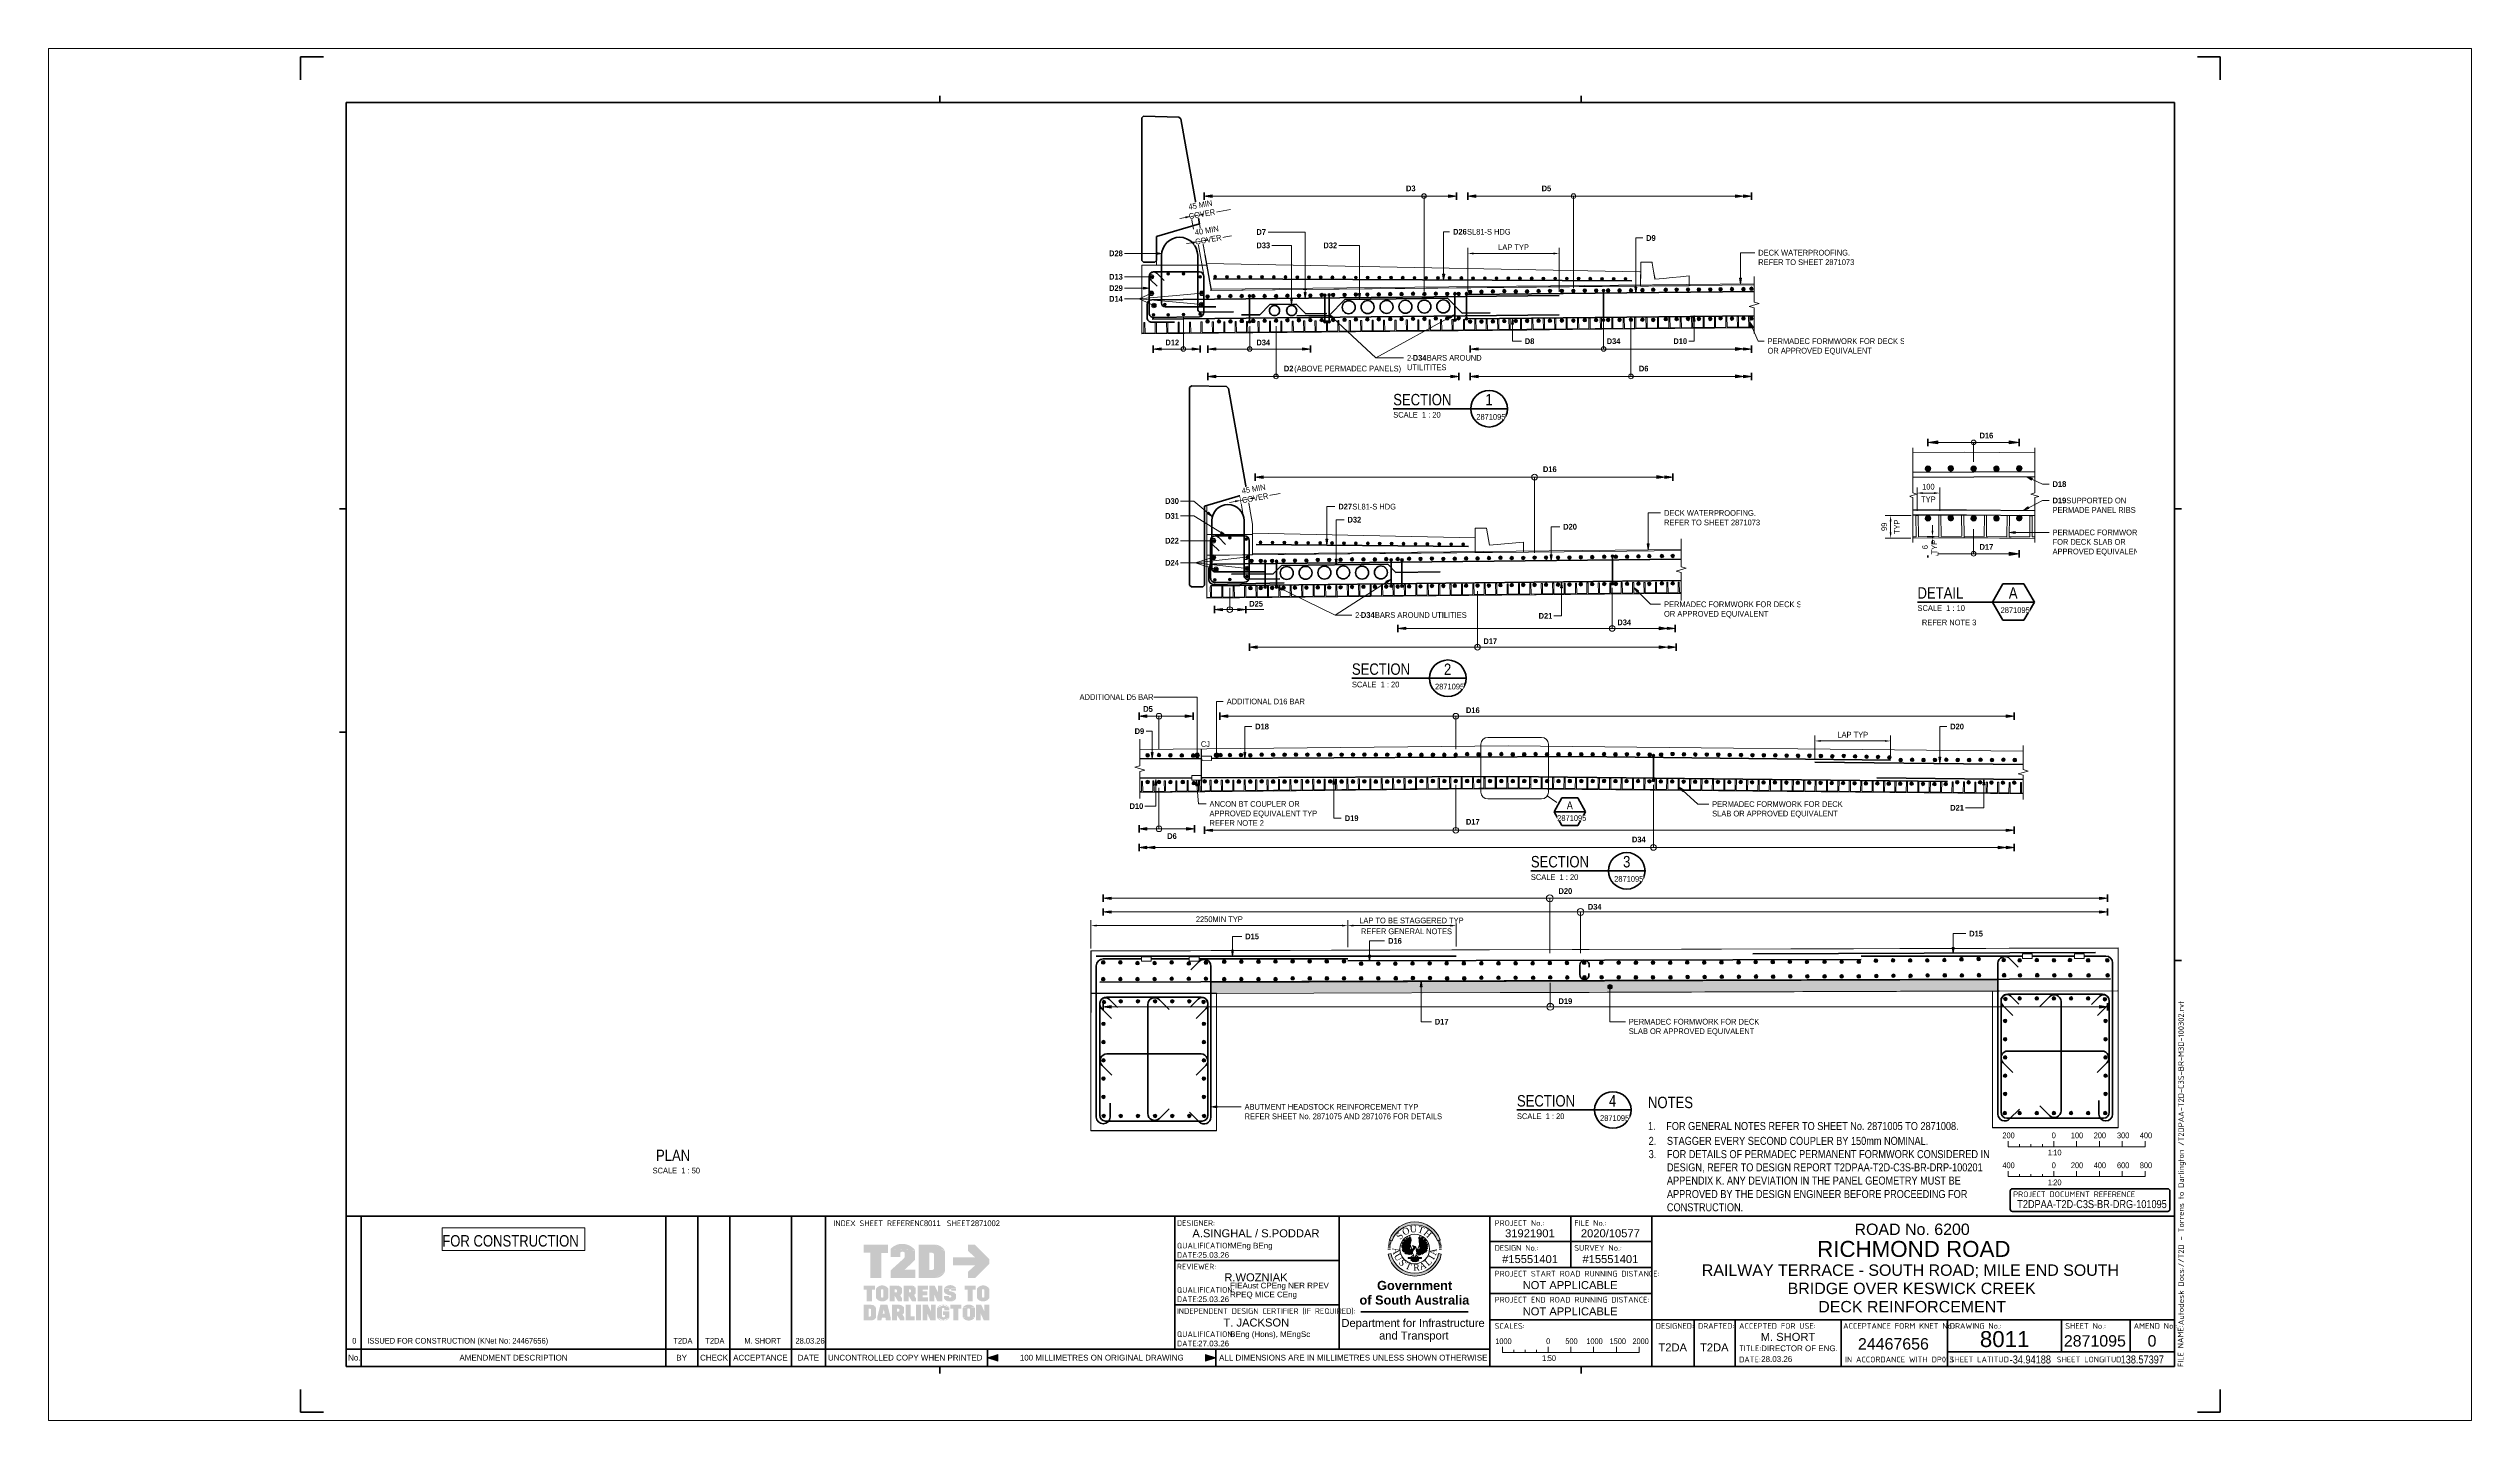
# Paper-space layout 'Layout1' of a CAD drawing. Header units: metres. Extents: x -0.11 to 0.95, y 0 to 0.6.
# The model-space entities are those that its viewports show. They can reach past a viewport. Long polylines and large blocks are cut down to what shows.
import ezdxf

# ---------------------------------------------------------------- set-up
doc = ezdxf.new("R2010")
doc.units = ezdxf.units.M
doc.linetypes.add('JacobsDash', pattern=[0.0045, 0.003, -0.0015])
doc.layers.get('Defpoints').update_dxf_attribs({"color": 41})
for name, color, linetype, lineweight in [('A-ANNO-NOTE-STAMP', 10, 'Continuous', 18), ('BRIDGE-ABUTMENT-CONC', 7, 'Continuous', 50), ('BRIDGE-FRAMING-LINE-18-HID', 7, 'JacobsDash', 18), ('BRIDGE-G-IMPT', 7, 'Continuous', 13), ('D-BDGE', 7, 'Continuous', 13), ('D-BDGE-18-SOLID', 7, 'Continuous', 9), ('D-BDGE-FLOOR', 7, 'Continuous', 50), ('D-BDGE-FLOOR-HID', 7, 'JacobsDash', 18), ('D-BDGE-FRAMING', 7, 'Continuous', 50), ('D-BDGE-GEN-MOD', 7, 'Continuous', 35), ('D-BDGE-LINE', 7, 'Continuous', 9), ('D-ENHA-ANNO-SYMB', 7, 'Continuous', 50), ('D-ENHA-GEN-ANNO-SYMB', 7, 'Continuous', 9), ('D-ENHA-GEN-LINE', 7, 'Continuous', 9), ('D-ENHA-TEXT', 7, 'Continuous', 9), ('D-ENHA-TEXT-DIMS', 7, 'Continuous', 9), ('D-ENHA-TITLEBLOCK', 7, 'Continuous', 9), ('G-ANNO-TTLB', 7, 'Continuous', 18)]:
    doc.layers.add(name, color=color, linetype=linetype, lineweight=lineweight)
doc.layers.add('D-BDGE-ANNO-NPLT', color=191, linetype='Continuous', plot=False)
doc.layers.add('D-BDGE-Conduits', color=1, linetype='Continuous', lineweight=9, true_color=0xff0000)
doc.layers.get('D-BDGE-ANNO-NPLT').freeze()
doc.styles.add('Arial', font='arial.ttf', dxfattribs={"height": 0.0025})
doc.styles.add('Arial Narrow_1', font='ARIALN.TTF', dxfattribs={"height": 0.125})
doc.styles.add('Arial Narrow_2', font='ARIALN.TTF', dxfattribs={"height": 0.05})
doc.styles.add('Arial Narrow_3', font='ARIALN.TTF', dxfattribs={"height": 0.07})
doc.styles.add('Arial Narrow_4', font='ARIALN.TTF', dxfattribs={"height": 0.0035})
doc.styles.add('Arial Narrow_5', font='ARIALN.TTF', dxfattribs={"height": 0.005})
doc.styles.add('Arial Narrow_6', font='ARIALN.TTF', dxfattribs={"height": 0.025})
doc.styles.add('Arial Narrow_7', font='ARIALN.TTF', dxfattribs={"height": 0.0025})
doc.styles.add('Arial Narrow_8', font='ARIALN.TTF', dxfattribs={"width": 0.9, "height": 0.0025})
doc.styles.add('Arial Narrow_B_1', font='ARIALNB.TTF', dxfattribs={"height": 0.05})
doc.styles.add('Arial Narrow_B_2', font='ARIALNB.TTF', dxfattribs={"height": 0.025})
doc.styles.add('Arial_1', font='arial.ttf', dxfattribs={"height": 0.0035})
doc.styles.add('Arial_2', font='arial.ttf', dxfattribs={"height": 0.005})
doc.styles.add('Arial_3', font='arial.ttf', dxfattribs={"height": 0.007})
doc.styles.add('Arial_B', font='arialbd.ttf', dxfattribs={"height": 0.004})
doc.styles.add('ISOCPEUR', font='isocpeur.ttf', dxfattribs={"height": 0.0025})
doc.styles.add('Times New Roman', font='times.ttf', dxfattribs={"height": 0.008001})
doc.dimstyles.new('Dimension_Standard_O__mm__2', dxfattribs={"dimscale": 0.3048, "dimtxt": 0.051172, "dimasz": 0.164042, "dimexe": 0.15748, "dimexo": 0.098425, "dimgap": 0.098425, "dimtad": 1, "dimdec": 0, "dimlfac": 1000, "dimzin": 0, "dimdsep": 46, "dimtxsty": 'Arial Narrow_2', "dimsah": 1, "dimcen": 0.09, "dimaunit": 1, "dimadec": 4, "dimazin": 0, "dimtfac": 1, "dimtdec": 4, "dimtix": 1, "dimtmove": 0, "dimatfit": 3, "dimfxl": 1, "dimtvp": 1, "dimtfill": 1, "dimtolj": 1, "dimtzin": 0, "dimlwd": 18, "dimlwe": 18, "dimarcsym": 2})
doc.dimstyles.new('Dimension_Standard_O__mm__3', dxfattribs={"dimscale": 0.3048, "dimtxt": 0.051172, "dimasz": 0.164042, "dimexe": 0.15748, "dimexo": 0.098425, "dimgap": 0.098425, "dimtad": 1, "dimdec": 0, "dimlfac": 1000, "dimzin": 0, "dimdsep": 46, "dimtxsty": 'Arial Narrow_2', "dimsah": 1, "dimcen": 0.09, "dimaunit": 1, "dimadec": 4, "dimazin": 0, "dimtfac": 1, "dimtdec": 4, "dimtix": 1, "dimtmove": 2, "dimatfit": 3, "dimfxl": 1, "dimtvp": 1, "dimtfill": 1, "dimtolj": 1, "dimtzin": 0, "dimlwd": 18, "dimlwe": 18, "dimarcsym": 2})
doc.dimstyles.new('Dimension_Standard_O__mm__4', dxfattribs={"dimscale": 0.3048, "dimtxt": 0.025586, "dimasz": 0.082021, "dimexe": 0.07874, "dimexo": 0.049213, "dimgap": 0.049213, "dimtad": 1, "dimdec": 0, "dimlfac": 1000, "dimzin": 0, "dimdsep": 46, "dimtxsty": 'Arial Narrow_6', "dimsah": 1, "dimcen": 0.09, "dimaunit": 1, "dimadec": 4, "dimazin": 0, "dimtfac": 1, "dimtdec": 4, "dimtix": 1, "dimtmove": 0, "dimatfit": 3, "dimfxl": 1, "dimtvp": 1, "dimtfill": 1, "dimtolj": 1, "dimtzin": 0, "dimlwd": 18, "dimlwe": 18, "dimarcsym": 2})
doc.dimstyles.new('Dimension_Standard_O__mm__5', dxfattribs={"dimscale": 0.3048, "dimtxt": 0.025586, "dimasz": 0.082021, "dimexe": 0.07874, "dimexo": 0.049213, "dimgap": 0.049213, "dimtad": 1, "dimdec": 0, "dimlfac": 1000, "dimzin": 0, "dimdsep": 46, "dimtxsty": 'Arial Narrow_6', "dimsah": 1, "dimcen": 0.09, "dimaunit": 1, "dimadec": 4, "dimazin": 0, "dimtfac": 1, "dimtdec": 4, "dimtix": 1, "dimtmove": 2, "dimatfit": 3, "dimfxl": 1, "dimtvp": 1, "dimtfill": 1, "dimtolj": 1, "dimtzin": 0, "dimlwd": 18, "dimlwe": 18, "dimarcsym": 2})

# ---------------------------------------------------------------- blocks, each defined once
blk = doc.blocks.new('T2DPAA-T2D-PWA-DE-XRF-000001 - Drawing3_dwg-6272381-DECK REINFORCEMENT')
at = {"layer": 'BRIDGE-G-IMPT'}
h = blk.add_hatch(color=256, dxfattribs=at)
edge = h.paths.add_edge_path()
edge.add_line((0.1549, 0.1015), (0.1515, 0.1021))
edge.add_arc((0.1226, 0.1077), 0.0295, 190.997, 349.003, ccw=False)
edge.add_line((0.0937, 0.1021), (0.0903, 0.1015))
edge.add_arc((0.1226, 0.1077), 0.0329, 190.997, 349.003)
edge = h.paths.add_edge_path()
edge.add_arc((0.1226, 0.1077), 0.0329, 20.0475, 159.9525, ccw=False)
edge.add_line((0.1535, 0.119), (0.1503, 0.1178))
edge.add_arc((0.1226, 0.1077), 0.0295, 20.0475, 159.9525)
edge.add_line((0.0949, 0.1178), (0.0917, 0.119))
h = blk.add_hatch(color=256, dxfattribs=at)
edge = h.paths.add_edge_path()
edge.add_arc((0.1226, 0.1077), 0.0329, 161.3902, 162.9856, ccw=False)
edge.add_line((0.0915, 0.1183), (0.0914, 0.1182))
edge.add_line((0.0915, 0.1183), (0.0947, 0.1172))
edge.add_line((0.0947, 0.1171), (0.0947, 0.1172))
edge.add_arc((0.1226, 0.1077), 0.0295, 161.3902, 162.9856)
edge.add_line((0.0944, 0.1163), (0.0911, 0.1174))
h = blk.add_hatch(color=256, dxfattribs=at)
edge = h.paths.add_edge_path()
edge.add_line((0.1206, 0.1074), (0.1207, 0.1074))
edge.add_line((0.1207, 0.1074), (0.1206, 0.1074))
edge = h.paths.add_edge_path()
edge.add_line((0.1166, 0.11), (0.1166, 0.1074))
edge.add_line((0.1166, 0.1074), (0.1183, 0.1065))
edge.add_line((0.1183, 0.1065), (0.119, 0.1076))
edge.add_line((0.119, 0.1076), (0.1204, 0.1079))
edge.add_line((0.1204, 0.1079), (0.1207, 0.1074))
edge.add_line((0.1207, 0.1074), (0.1211, 0.1067))
edge.add_line((0.1211, 0.1067), (0.1187, 0.1008))
edge.add_line((0.1187, 0.1008), (0.1178, 0.1012))
edge.add_line((0.1178, 0.1012), (0.1166, 0.1008))
edge.add_line((0.1166, 0.1008), (0.1161, 0.1012))
edge.add_line((0.1161, 0.1012), (0.1147, 0.101))
edge.add_line((0.1147, 0.101), (0.1143, 0.1017))
edge.add_line((0.1143, 0.1017), (0.1131, 0.1012))
edge.add_line((0.1131, 0.1012), (0.1128, 0.1022))
edge.add_line((0.1128, 0.1022), (0.1119, 0.1019))
edge.add_line((0.1119, 0.1019), (0.1119, 0.1029))
edge.add_line((0.1119, 0.1029), (0.1105, 0.1027))
edge.add_line((0.1105, 0.1027), (0.1107, 0.1043))
edge.add_line((0.1107, 0.1043), (0.1091, 0.1041))
edge.add_line((0.1091, 0.1041), (0.1095, 0.1057))
edge.add_line((0.1095, 0.1057), (0.1077, 0.106))
edge.add_line((0.1077, 0.106), (0.1081, 0.1069))
edge.add_line((0.1081, 0.1069), (0.1072, 0.1074))
edge.add_line((0.1072, 0.1074), (0.1081, 0.1091))
edge.add_line((0.1081, 0.1091), (0.1069, 0.11))
edge.add_line((0.1069, 0.11), (0.1081, 0.1112))
edge.add_line((0.1081, 0.1112), (0.1069, 0.1122))
edge.add_line((0.1069, 0.1122), (0.1085, 0.113))
edge.add_line((0.1085, 0.113), (0.1072, 0.1143))
edge.add_line((0.1072, 0.1143), (0.1095, 0.1145))
edge.add_line((0.1095, 0.1145), (0.1081, 0.116))
edge.add_line((0.1081, 0.116), (0.1105, 0.116))
edge.add_line((0.1105, 0.116), (0.1088, 0.1179))
edge.add_line((0.1088, 0.1179), (0.1119, 0.1163))
edge.add_line((0.1119, 0.1163), (0.1105, 0.1193))
edge.add_line((0.1105, 0.1193), (0.1138, 0.1172))
edge.add_line((0.1138, 0.1172), (0.1121, 0.121))
edge.add_line((0.1121, 0.121), (0.1147, 0.1181))
edge.add_line((0.1147, 0.1181), (0.1143, 0.1224))
edge.add_line((0.1143, 0.1224), (0.1159, 0.1188))
edge.add_line((0.1159, 0.1188), (0.1166, 0.1236))
edge.add_line((0.1166, 0.1236), (0.1171, 0.1207))
edge.add_line((0.1171, 0.1207), (0.1178, 0.1214))
edge.add_line((0.1178, 0.1214), (0.118, 0.1179))
edge.add_line((0.118, 0.1179), (0.1171, 0.1131))
edge.add_line((0.1171, 0.1131), (0.1178, 0.111))
edge.add_line((0.1178, 0.111), (0.1166, 0.11))
for points in [[(0.1105, 0.1193), (0.1088, 0.1179), (0.1119, 0.1163)], [(0.1369, 0.1093), (0.1385, 0.1081), (0.1367, 0.1074), (0.1376, 0.106), (0.1357, 0.106), (0.1367, 0.1043), (0.1348, 0.1043), (0.1348, 0.1031), (0.1336, 0.1034), (0.1331, 0.1022), (0.1322, 0.1024), (0.1317, 0.1015), (0.1305, 0.1017), (0.1301, 0.101), (0.1296, 0.1015), (0.1291, 0.1005), (0.1286, 0.1008), (0.1277, 0.1003), (0.1275, 0.101), (0.1268, 0.1003), (0.1251, 0.1029), (0.1242, 0.1065), (0.1246, 0.1076), (0.1263, 0.1076), (0.127, 0.1067), (0.1284, 0.1072), (0.1291, 0.11), (0.1275, 0.1112), (0.1282, 0.1133), (0.1275, 0.1219), (0.1284, 0.121), (0.1289, 0.1236), (0.1294, 0.1193), (0.1312, 0.1226), (0.1305, 0.1191), (0.1331, 0.1212), (0.1317, 0.1179), (0.1348, 0.1195), (0.1324, 0.116), (0.1364, 0.1179), (0.1341, 0.1155), (0.1371, 0.116), (0.1355, 0.1143), (0.1381, 0.1141), (0.1364, 0.1131), (0.1383, 0.1124), (0.1367, 0.1114), (0.1385, 0.11)], [(0.1312, 0.1226), (0.1331, 0.1212), (0.1305, 0.1191)], [(0.1348, 0.1195), (0.1364, 0.1179), (0.1324, 0.116)], [(0.1069, 0.1122), (0.1069, 0.11), (0.1081, 0.1112)], [(0.1081, 0.116), (0.1072, 0.1143), (0.1095, 0.1145)], [(0.1077, 0.106), (0.1091, 0.1041), (0.1095, 0.1057)], [(0.1105, 0.1027), (0.1119, 0.1019), (0.1119, 0.1029)], [(0.1225, 0.0967), (0.1233, 0.0985), (0.1277, 0.0943), (0.1263, 0.0929), (0.1237, 0.092), (0.1202, 0.0924), (0.1176, 0.0943), (0.1218, 0.0984)], [(0.1291, 0.1005), (0.1301, 0.101), (0.1296, 0.1015)], [(0.1317, 0.1015), (0.1331, 0.1022), (0.1322, 0.1024)], [(0.1383, 0.1124), (0.1381, 0.1141), (0.1364, 0.1131)]]:
    blk.add_hatch(color=256, dxfattribs=at).paths.add_polyline_path(points)
h = blk.add_hatch(color=256, dxfattribs=at)
edge = h.paths.add_edge_path()
edge.add_line((0.154, 0.1174), (0.1508, 0.1163))
edge.add_arc((0.1226, 0.1077), 0.0295, 17.0144, 18.6098)
edge.add_line((0.1505, 0.1172), (0.1505, 0.1171))
edge.add_line((0.1505, 0.1172), (0.1537, 0.1183))
edge.add_line((0.1538, 0.1182), (0.1537, 0.1183))
edge.add_arc((0.1226, 0.1077), 0.0329, 17.0144, 18.6098, ccw=False)
h = blk.add_hatch(color=256, dxfattribs=at)
edge = h.paths.add_edge_path()
edge.add_line((0.0931, 0.1083), (0.0897, 0.1083))
edge.add_arc((0.1226, 0.1077), 0.0329, 177.3415, 178.9368, ccw=False)
edge.add_line((0.0897, 0.1094), (0.0897, 0.1093))
edge.add_line((0.0897, 0.1094), (0.0932, 0.1092))
edge.add_line((0.0932, 0.1091), (0.0932, 0.1092))
edge.add_arc((0.1226, 0.1077), 0.0295, 177.3415, 178.9368)
h = blk.add_hatch(color=256, dxfattribs=at)
edge = h.paths.add_edge_path()
edge.add_line((0.0931, 0.1069), (0.0897, 0.1068))
edge.add_arc((0.1226, 0.1077), 0.0329, 180, 181.5953, ccw=False)
edge.add_line((0.0897, 0.1078), (0.0897, 0.1077))
edge.add_line((0.0897, 0.1078), (0.0931, 0.1078))
edge.add_line((0.0931, 0.1077), (0.0931, 0.1078))
edge.add_arc((0.1226, 0.1077), 0.0295, 180, 181.5953)
h = blk.add_hatch(color=256, dxfattribs=at)
edge = h.paths.add_edge_path()
edge.add_arc((0.1226, 0.1077), 0.0329, 174.6829, 176.2783, ccw=False)
edge.add_line((0.0899, 0.1109), (0.0898, 0.1108))
edge.add_line((0.0899, 0.1109), (0.0933, 0.1106))
edge.add_line((0.0933, 0.1105), (0.0933, 0.1106))
edge.add_arc((0.1226, 0.1077), 0.0295, 174.6829, 176.2783)
edge.add_line((0.0932, 0.1096), (0.0898, 0.1099))
h = blk.add_hatch(color=256, dxfattribs=at)
edge = h.paths.add_edge_path()
edge.add_arc((0.1226, 0.1077), 0.0329, 172.0244, 173.6197, ccw=False)
edge.add_line((0.09, 0.1124), (0.09, 0.1123))
edge.add_line((0.09, 0.1124), (0.0934, 0.1119))
edge.add_line((0.0934, 0.1118), (0.0934, 0.1119))
edge.add_arc((0.1226, 0.1077), 0.0295, 172.0244, 173.6197)
edge.add_line((0.0933, 0.111), (0.0899, 0.1114))
h = blk.add_hatch(color=256, dxfattribs=at)
edge = h.paths.add_edge_path()
edge.add_arc((0.1226, 0.1077), 0.0329, 169.3658, 170.9612, ccw=False)
edge.add_line((0.0903, 0.1139), (0.0903, 0.1138))
edge.add_line((0.0903, 0.1139), (0.0937, 0.1133))
edge.add_line((0.0936, 0.1132), (0.0937, 0.1133))
edge.add_arc((0.1226, 0.1077), 0.0295, 169.3658, 170.9612)
edge.add_line((0.0935, 0.1124), (0.0901, 0.1129))
h = blk.add_hatch(color=256, dxfattribs=at)
edge = h.paths.add_edge_path()
edge.add_arc((0.1226, 0.1077), 0.0329, 166.7073, 168.3026, ccw=False)
edge.add_line((0.0906, 0.1154), (0.0906, 0.1153))
edge.add_line((0.0906, 0.1154), (0.0939, 0.1146))
edge.add_line((0.0939, 0.1145), (0.0939, 0.1146))
edge.add_arc((0.1226, 0.1077), 0.0295, 166.7073, 168.3026)
edge.add_line((0.0937, 0.1137), (0.0904, 0.1144))
h = blk.add_hatch(color=256, dxfattribs=at)
edge = h.paths.add_edge_path()
edge.add_line((0.0941, 0.115), (0.0907, 0.1159))
edge.add_arc((0.1226, 0.1077), 0.0329, 164.0488, 165.6441, ccw=False)
edge.add_line((0.091, 0.1169), (0.091, 0.1168))
edge.add_line((0.091, 0.1169), (0.0943, 0.1159))
edge.add_line((0.0943, 0.1158), (0.0943, 0.1159))
edge.add_arc((0.1226, 0.1077), 0.0295, 164.0488, 165.6441)
h = blk.add_hatch(color=256, dxfattribs=at)
edge = h.paths.add_edge_path()
edge.add_line((0.1232, 0.1095), (0.1225, 0.1076))
edge.add_line((0.1225, 0.1076), (0.1207, 0.1074))
edge.add_line((0.1207, 0.1074), (0.1207, 0.1074))
edge.add_line((0.1207, 0.1074), (0.1216, 0.1086))
edge.add_line((0.1216, 0.1086), (0.1197, 0.1119))
edge.add_line((0.1197, 0.1119), (0.1232, 0.1107))
edge.add_line((0.1232, 0.1107), (0.1239, 0.1098))
edge.add_line((0.1239, 0.1098), (0.1232, 0.1095))
h = blk.add_hatch(color=256, dxfattribs=at)
edge = h.paths.add_edge_path()
edge.add_arc((0.1226, 0.1077), 0.0295, 14.3559, 15.9512)
edge.add_line((0.1509, 0.1159), (0.1509, 0.1158))
edge.add_line((0.1509, 0.1159), (0.1542, 0.1169))
edge.add_line((0.1542, 0.1168), (0.1542, 0.1169))
edge.add_arc((0.1226, 0.1077), 0.0329, 14.3559, 15.9512, ccw=False)
edge.add_line((0.1545, 0.1159), (0.1511, 0.115))
h = blk.add_hatch(color=256, dxfattribs=at)
edge = h.paths.add_edge_path()
edge.add_line((0.1548, 0.1144), (0.1514, 0.1137))
edge.add_arc((0.1226, 0.1077), 0.0295, 11.6974, 13.2927)
edge.add_line((0.1512, 0.1146), (0.1513, 0.1145))
edge.add_line((0.1512, 0.1146), (0.1546, 0.1154))
edge.add_line((0.1546, 0.1153), (0.1546, 0.1154))
edge.add_arc((0.1226, 0.1077), 0.0329, 11.6974, 13.2927, ccw=False)
h = blk.add_hatch(color=256, dxfattribs=at)
edge = h.paths.add_edge_path()
edge.add_arc((0.1226, 0.1077), 0.0295, 9.0388, 10.6342)
edge.add_line((0.1515, 0.1133), (0.1515, 0.1132))
edge.add_line((0.1515, 0.1133), (0.1549, 0.1139))
edge.add_line((0.1549, 0.1138), (0.1549, 0.1139))
edge.add_arc((0.1226, 0.1077), 0.0329, 9.0388, 10.6342, ccw=False)
edge.add_line((0.1551, 0.1129), (0.1517, 0.1124))
h = blk.add_hatch(color=256, dxfattribs=at)
edge = h.paths.add_edge_path()
edge.add_arc((0.1226, 0.1077), 0.0295, 6.3803, 7.9756)
edge.add_line((0.1518, 0.1119), (0.1518, 0.1118))
edge.add_line((0.1518, 0.1119), (0.1552, 0.1124))
edge.add_line((0.1552, 0.1123), (0.1552, 0.1124))
edge.add_arc((0.1226, 0.1077), 0.0329, 6.3803, 7.9756, ccw=False)
edge.add_line((0.1553, 0.1114), (0.1519, 0.111))
h = blk.add_hatch(color=256, dxfattribs=at)
edge = h.paths.add_edge_path()
edge.add_line((0.1554, 0.1099), (0.152, 0.1096))
edge.add_arc((0.1226, 0.1077), 0.0295, 3.7217, 5.3171)
edge.add_line((0.1519, 0.1106), (0.1519, 0.1105))
edge.add_line((0.1519, 0.1106), (0.1553, 0.1109))
edge.add_line((0.1553, 0.1108), (0.1553, 0.1109))
edge.add_arc((0.1226, 0.1077), 0.0329, 3.7217, 5.3171, ccw=False)
h = blk.add_hatch(color=256, dxfattribs=at)
edge = h.paths.add_edge_path()
edge.add_line((0.1555, 0.1083), (0.1521, 0.1083))
edge.add_arc((0.1226, 0.1077), 0.0295, 1.0632, 2.6585)
edge.add_line((0.152, 0.1092), (0.152, 0.1091))
edge.add_line((0.152, 0.1092), (0.1554, 0.1094))
edge.add_line((0.1555, 0.1093), (0.1554, 0.1094))
edge.add_arc((0.1226, 0.1077), 0.0329, 1.0632, 2.6585, ccw=False)
h = blk.add_hatch(color=256, dxfattribs=at)
edge = h.paths.add_edge_path()
edge.add_line((0.1555, 0.1068), (0.152, 0.1069))
edge.add_arc((0.1226, 0.1077), 0.0295, 358.4047, 360)
edge.add_line((0.1521, 0.1078), (0.1521, 0.1077))
edge.add_line((0.1521, 0.1078), (0.1555, 0.1078))
edge.add_line((0.1555, 0.1077), (0.1555, 0.1078))
edge.add_arc((0.1226, 0.1077), 0.0329, 358.4047, 360, ccw=False)
for p, q in [((0.0917, 0.119), (0.0949, 0.1178)), ((0.1105, 0.1193), (0.1088, 0.1179)), ((0.1119, 0.1163), (0.1105, 0.1193)), ((0.1305, 0.1191), (0.1312, 0.1226)), ((0.1331, 0.1212), (0.1305, 0.1191)), ((0.1312, 0.1226), (0.1331, 0.1212)), ((0.1324, 0.116), (0.1348, 0.1195)), ((0.1348, 0.1195), (0.1364, 0.1179)), ((0.1503, 0.1178), (0.1535, 0.119)), ((0.0903, 0.1015), (0.0937, 0.1021)), ((0.1069, 0.1122), (0.1069, 0.11)), ((0.1081, 0.1112), (0.1069, 0.1122)), ((0.1069, 0.11), (0.1081, 0.1112)), ((0.1081, 0.116), (0.1072, 0.1143)), ((0.1072, 0.1143), (0.1095, 0.1145)), ((0.1077, 0.106), (0.1091, 0.1041)), ((0.1095, 0.1057), (0.1077, 0.106)), ((0.1095, 0.1145), (0.1081, 0.116)), ((0.1088, 0.1179), (0.1119, 0.1163)), ((0.1091, 0.1041), (0.1095, 0.1057)), ((0.1119, 0.1029), (0.1105, 0.1027)), ((0.1105, 0.1027), (0.1119, 0.1019)), ((0.1119, 0.1019), (0.1119, 0.1029)), ((0.115, 0.0967), (0.1197, 0.0967)), ((0.1211, 0.1003), (0.1173, 0.0974)), ((0.1244, 0.1003), (0.1272, 0.0974)), ((0.1256, 0.0967), (0.1308, 0.0967)), ((0.1296, 0.1015), (0.1291, 0.1005)), ((0.1291, 0.1005), (0.1301, 0.101)), ((0.1301, 0.101), (0.1296, 0.1015)), ((0.1322, 0.1024), (0.1317, 0.1015)), ((0.1317, 0.1015), (0.1331, 0.1022)), ((0.1331, 0.1022), (0.1322, 0.1024)), ((0.1364, 0.1179), (0.1324, 0.116)), ((0.1381, 0.1141), (0.1364, 0.1131)), ((0.1364, 0.1131), (0.1383, 0.1124)), ((0.1383, 0.1124), (0.1381, 0.1141)), ((0.1515, 0.1021), (0.1549, 0.1015))]:
    blk.add_line(p, q, dxfattribs=at)
at = {"layer": 'BRIDGE-G-IMPT', "flags": 128}
for points in [[(0.1085, 0.113), (0.1072, 0.1143), (0.1095, 0.1145), (0.1081, 0.116), (0.1105, 0.116), (0.1088, 0.1179), (0.1119, 0.1163), (0.1105, 0.1193), (0.1138, 0.1172), (0.1121, 0.121), (0.1147, 0.1181), (0.1143, 0.1224), (0.1159, 0.1188), (0.1166, 0.1236), (0.1171, 0.1207), (0.1178, 0.1214), (0.118, 0.1179), (0.1171, 0.1131), (0.119, 0.1076), (0.1204, 0.1079), (0.1211, 0.1067), (0.1187, 0.1008), (0.1178, 0.1012), (0.1166, 0.1008), (0.1161, 0.1012), (0.1147, 0.101), (0.1143, 0.1017), (0.1131, 0.1012), (0.1128, 0.1022), (0.1119, 0.1019), (0.1119, 0.1029), (0.1105, 0.1027), (0.1107, 0.1043), (0.1091, 0.1041), (0.1095, 0.1057), (0.1077, 0.106), (0.1081, 0.1069), (0.1072, 0.1074), (0.1081, 0.1091), (0.1069, 0.11), (0.1081, 0.1112), (0.1069, 0.1122), (0.1087, 0.1131)], [(0.1199, 0.1031), (0.1225, 0.0967), (0.1251, 0.1029), (0.1242, 0.1065), (0.1246, 0.1076), (0.1263, 0.1076), (0.1282, 0.1133), (0.1275, 0.1219), (0.1284, 0.121), (0.1289, 0.1236), (0.1294, 0.1193), (0.1312, 0.1226), (0.1305, 0.1191), (0.1331, 0.1212), (0.1317, 0.1179), (0.1348, 0.1195), (0.1324, 0.116), (0.1364, 0.1179), (0.1341, 0.1155), (0.1371, 0.116), (0.1355, 0.1143), (0.1381, 0.1141), (0.1364, 0.1131), (0.1383, 0.1124), (0.1367, 0.1114), (0.1385, 0.11), (0.1369, 0.1093), (0.1385, 0.1081), (0.1367, 0.1074), (0.1376, 0.106), (0.1357, 0.106), (0.1367, 0.1043), (0.1348, 0.1043), (0.1348, 0.1031), (0.1336, 0.1034), (0.1331, 0.1022), (0.1322, 0.1024), (0.1317, 0.1015), (0.1305, 0.1017), (0.1301, 0.101), (0.1296, 0.1015), (0.1291, 0.1005), (0.1286, 0.1008), (0.1277, 0.1003), (0.1275, 0.101), (0.1268, 0.1003), (0.1251, 0.1029)], [(0.1206, 0.0974), (0.1145, 0.0974), (0.1145, 0.0962), (0.1194, 0.0962)], [(0.119, 0.1076), (0.1183, 0.1065), (0.1166, 0.1074), (0.1166, 0.11), (0.1178, 0.111)], [(0.1218, 0.0984), (0.1176, 0.0943), (0.1202, 0.0924), (0.1237, 0.092), (0.1263, 0.0929), (0.1277, 0.0943), (0.1233, 0.0985)], [(0.1239, 0.1098), (0.1244, 0.1091), (0.1246, 0.1076)], [(0.1246, 0.0974), (0.1308, 0.0974), (0.1308, 0.0962), (0.126, 0.0962)], [(0.1263, 0.1076), (0.127, 0.1067), (0.1284, 0.1072), (0.1291, 0.11), (0.1275, 0.1112)]]:
    blk.add_lwpolyline(points, dxfattribs=at)
blk.add_lwpolyline([(0.1206, 0.1074), (0.1216, 0.1086), (0.1197, 0.1119), (0.1232, 0.1107), (0.1239, 0.1098), (0.1232, 0.1095), (0.1225, 0.1076)], close=True, dxfattribs=at)
at = {"layer": 'BRIDGE-G-IMPT'}
blk.add_circle((0.1226, 0.1077), 0.018, dxfattribs=at)
for radius, start, end in [(0.0329, 20.0475, 159.9525), (0.0295, 20.0475, 159.9525), (0.0329, 190.997, 349.003), (0.0295, 190.997, 349.003)]:
    blk.add_arc((0.1226, 0.1077), radius, start, end, dxfattribs=at)
at = {"layer": 'BRIDGE-G-IMPT', "lineweight": 9, "char_height": 0.008, "attachment_point": 2, "line_spacing_factor": 1.029793, "style": 'Times New Roman'}
for s, insert, width, rotation in [('S', (0.1012, 0.1263), 0.008041, 49.0663), ('O', (0.1099, 0.133), 0.010353, 26.6943), ('U', (0.1205, 0.136), 0.010353, 4.3222), ('T', (0.1314, 0.1347), 0.008744, 341.9502), ('H', (0.141, 0.1293), 0.010353, 319.5782), ('A', (0.104, 0.106), 0.010353, 279.6978), ('U', (0.1058, 0.0996), 0.010353, 300.15), ('S', (0.1107, 0.0935), 0.008041, 310.3575), ('T', (0.1164, 0.0903), 0.008744, 336.9699), ('R', (0.1244, 0.0893), 0.009549, 3.701), ('A', (0.1307, 0.0909), 0.010353, 21.3382), ('L', (0.1363, 0.0949), 0.008744, 42.375), ('I', (0.1395, 0.0995), 0.004825, 60.5783), ('A', (0.141, 0.1048), 0.010353, 83.64)]:
    blk.add_mtext(s, dxfattribs=dict(at, insert=insert, width=width, rotation=rotation))
blk = doc.blocks.new('T2DPAA-T2D-PWA-DE-XRF-000001 - Standard-7771772-DECK REINFORCEMENT')
at = {"layer": 'BRIDGE-G-IMPT', "lineweight": 9}
for points in [[(0.3055, 0.0254), (0.3055, 0.0239), (0.3055, 0.0224), (0.301, 0.0239)], [(0.3965, 0.0254), (0.401, 0.0239), (0.3965, 0.0224), (0.3965, 0.0239)]]:
    blk.add_hatch(color=256, dxfattribs=at).paths.add_polyline_path(points)
at = {"layer": 'D-ENHA-TITLEBLOCK', "true_color": 0x1d4a5c}
h = blk.add_hatch(color=139, dxfattribs=at)
edge = h.paths.add_edge_path()
edge.add_line((0.2623, 0.0443), (0.2623, 0.0452))
edge.add_arc((0.2616, 0.044), 0.00145, 58.8241, 99.793)
edge.add_line((0.2613, 0.0454), (0.2613, 0.0441))
edge.add_arc((0.2616, 0.0455), 0.00141, 259.7202, 301.6629)
edge = h.paths.add_edge_path()
edge.add_arc((0.2625, 0.0448), 0.00224, 301.808, 330.1086, ccw=False)
edge.add_line((0.2637, 0.0429), (0.2645, 0.0415))
edge.add_line((0.2645, 0.0415), (0.2645, 0.0403))
edge.add_line((0.2645, 0.0403), (0.2627, 0.0403))
edge.add_line((0.2627, 0.0403), (0.2613, 0.0425))
edge.add_line((0.2613, 0.0425), (0.2613, 0.0403))
edge.add_line((0.2613, 0.0403), (0.2591, 0.0403))
edge.add_line((0.2591, 0.0403), (0.2591, 0.0471))
edge.add_line((0.2591, 0.0471), (0.2624, 0.0471))
edge.add_arc((0.2623, 0.0446), 0.00248, 32.8357, 87.7033, ccw=False)
edge.add_line((0.2644, 0.046), (0.2644, 0.0437))
edge = h.paths.add_edge_path()
edge.add_line((0.2674, 0.0527), (0.2674, 0.0537))
edge.add_arc((0.2667, 0.0524), 0.00145, 58.8241, 99.793)
edge.add_line((0.2665, 0.0539), (0.2665, 0.0526))
edge.add_arc((0.2667, 0.0539), 0.00141, 259.7202, 301.6629)
edge = h.paths.add_edge_path()
edge.add_arc((0.2676, 0.0532), 0.00224, 301.808, 330.1086, ccw=False)
edge.add_line((0.2688, 0.0513), (0.2696, 0.0499))
edge.add_line((0.2696, 0.0499), (0.2696, 0.0487))
edge.add_line((0.2696, 0.0487), (0.2678, 0.0487))
edge.add_line((0.2678, 0.0487), (0.2664, 0.051))
edge.add_line((0.2664, 0.051), (0.2664, 0.0487))
edge.add_line((0.2664, 0.0487), (0.2642, 0.0487))
edge.add_line((0.2642, 0.0487), (0.2642, 0.0555))
edge.add_line((0.2642, 0.0555), (0.2676, 0.0555))
edge.add_arc((0.2675, 0.0531), 0.00248, 32.8357, 87.7033, ccw=False)
edge.add_line((0.2695, 0.0544), (0.2695, 0.0521))
edge = h.paths.add_edge_path()
edge.add_line((0.2499, 0.0422), (0.2499, 0.0452))
edge.add_arc((0.2491, 0.0441), 0.00138, 56.3448, 98.7814)
edge.add_line((0.2489, 0.0454), (0.2489, 0.0419))
edge.add_arc((0.2491, 0.0433), 0.00138, 261.2186, 303.6552)
edge = h.paths.add_edge_path()
edge.add_line((0.2613, 0.0527), (0.2613, 0.0537))
edge.add_arc((0.2606, 0.0524), 0.00145, 58.8241, 99.793)
edge.add_line((0.2603, 0.0539), (0.2603, 0.0526))
edge.add_arc((0.2606, 0.0539), 0.00141, 259.7202, 301.6629)
edge = h.paths.add_edge_path()
edge.add_line((0.2502, 0.0403), (0.2467, 0.0403))
edge.add_line((0.2467, 0.0403), (0.2467, 0.0471))
edge.add_line((0.2467, 0.0471), (0.2501, 0.0471))
edge.add_arc((0.25, 0.0447), 0.00241, 26.2483, 85.5583, ccw=False)
edge.add_line((0.2521, 0.0457), (0.2521, 0.0416))
edge.add_arc((0.2502, 0.0424), 0.00209, 270, 338.4707, ccw=False)
h.paths.add_polyline_path([(0.2555, 0.0451), (0.255, 0.0432), (0.2559, 0.0432)])
h.paths.add_polyline_path([(0.2585, 0.0415), (0.2585, 0.0403), (0.2564, 0.0403), (0.2562, 0.0415), (0.2547, 0.0415), (0.2544, 0.0403), (0.2526, 0.0403), (0.2526, 0.0415), (0.254, 0.0471), (0.2571, 0.0471)])
h.paths.add_polyline_path([(0.2673, 0.042), (0.269, 0.042), (0.269, 0.0403), (0.2651, 0.0403), (0.2651, 0.0471), (0.2673, 0.0471)])
h.paths.add_polyline_path([(0.2718, 0.0403), (0.2696, 0.0403), (0.2696, 0.0471), (0.2718, 0.0471)])
h.paths.add_polyline_path([(0.2762, 0.0441), (0.2762, 0.0471), (0.2782, 0.0471), (0.2782, 0.0403), (0.2759, 0.0403), (0.2746, 0.0432), (0.2746, 0.0403), (0.2725, 0.0403), (0.2725, 0.0471), (0.2748, 0.0471)])
edge = h.paths.add_edge_path()
edge.add_arc((0.2817, 0.0424), 0.000774, 214.5178, 325.4822)
edge.add_line((0.2823, 0.0419), (0.2823, 0.0427))
edge.add_line((0.2823, 0.0427), (0.2815, 0.0427))
edge.add_line((0.2815, 0.0427), (0.2815, 0.0443))
edge.add_line((0.2815, 0.0443), (0.2842, 0.0443))
edge.add_line((0.2842, 0.0443), (0.2842, 0.0415))
edge.add_arc((0.2819, 0.0428), 0.00262, 274.1131, 330.4929, ccw=False)
edge.add_arc((0.2815, 0.0434), 0.00327, 260.2337, 279.7663, ccw=False)
edge.add_arc((0.2812, 0.0429), 0.00275, 208.3817, 264.7517, ccw=False)
edge.add_line((0.2788, 0.0416), (0.2788, 0.0458))
edge.add_arc((0.2812, 0.0445), 0.00268, 94.8448, 152.8409, ccw=False)
edge.add_arc((0.2815, 0.0424), 0.00482, 83.0812, 96.9188, ccw=False)
edge.add_arc((0.2818, 0.0444), 0.00278, 31.3102, 83.6241, ccw=False)
edge.add_line((0.2842, 0.0459), (0.2842, 0.0447))
edge.add_line((0.2842, 0.0447), (0.282, 0.0447))
edge.add_line((0.282, 0.0447), (0.282, 0.0455))
edge.add_arc((0.2815, 0.0451), 0.000641, 40.732, 139.268)
edge.add_line((0.281, 0.0455), (0.281, 0.0419))
h.paths.add_polyline_path([(0.2882, 0.0403), (0.2859, 0.0403), (0.2859, 0.0454), (0.2846, 0.0454), (0.2846, 0.0471), (0.2895, 0.0471), (0.2895, 0.0454), (0.2882, 0.0454)])
edge = h.paths.add_edge_path()
edge.add_arc((0.2927, 0.0429), 0.00104, 239.6549, 300.3451)
edge.add_line((0.2932, 0.042), (0.2932, 0.0454))
edge.add_arc((0.2927, 0.0445), 0.00103, 59.5446, 120.4554)
edge.add_line((0.2921, 0.0454), (0.2921, 0.042))
edge = h.paths.add_edge_path()
edge.add_arc((0.2927, 0.0434), 0.00323, 212.7347, 327.2653, ccw=False)
edge.add_line((0.29, 0.0417), (0.29, 0.0458))
edge.add_arc((0.2927, 0.044), 0.00323, 32.6408, 147.3592, ccw=False)
edge.add_line((0.2954, 0.0458), (0.2954, 0.0417))
h.paths.add_polyline_path([(0.3017, 0.0403), (0.2993, 0.0403), (0.298, 0.0432), (0.298, 0.0403), (0.2959, 0.0403), (0.2959, 0.0471), (0.2982, 0.0471), (0.2996, 0.0441), (0.2996, 0.0471), (0.3017, 0.0471)])
edge = h.paths.add_edge_path()
edge.add_arc((0.299, 0.0513), 0.00104, 239.6549, 300.3451)
edge.add_line((0.2995, 0.0504), (0.2995, 0.0538))
edge.add_arc((0.299, 0.0529), 0.00103, 59.5446, 120.4554)
edge.add_line((0.2985, 0.0538), (0.2985, 0.0504))
edge = h.paths.add_edge_path()
edge.add_arc((0.299, 0.0518), 0.00323, 212.7347, 327.2653, ccw=False)
edge.add_line((0.2963, 0.0501), (0.2963, 0.0542))
edge.add_arc((0.299, 0.0524), 0.00323, 32.6408, 147.3592, ccw=False)
edge.add_line((0.3017, 0.0542), (0.3017, 0.0501))
h.paths.add_polyline_path([(0.2945, 0.0487), (0.2923, 0.0487), (0.2923, 0.0538), (0.2909, 0.0538), (0.2909, 0.0555), (0.2958, 0.0555), (0.2958, 0.0538), (0.2945, 0.0538)])
edge = h.paths.add_edge_path()
edge.add_line((0.2872, 0.0518), (0.2872, 0.0499))
edge.add_arc((0.2849, 0.0513), 0.0027, 273.7285, 329.3952, ccw=False)
edge.add_line((0.285, 0.0486), (0.2841, 0.0486))
edge.add_arc((0.2842, 0.0512), 0.00266, 210.1626, 267.7624, ccw=False)
edge.add_line((0.2819, 0.0499), (0.2819, 0.051))
edge.add_line((0.2819, 0.051), (0.2841, 0.051))
edge.add_arc((0.2845, 0.0508), 0.000522, 155.2714, 300.4507)
edge.add_arc((0.2846, 0.0508), 0.000487, 289.6558, 416.8121)
edge.add_line((0.2849, 0.0512), (0.2834, 0.0515))
edge.add_arc((0.2841, 0.054), 0.00253, 213.4271, 255.8381, ccw=False)
edge.add_line((0.2819, 0.0526), (0.2819, 0.0544))
edge.add_arc((0.2846, 0.0525), 0.00325, 35.8397, 144.1603, ccw=False)
edge.add_line((0.2872, 0.0544), (0.2872, 0.0533))
edge.add_line((0.2872, 0.0533), (0.2851, 0.0533))
edge.add_arc((0.2846, 0.0535), 0.000494, 335.3316, 479.9481)
edge.add_arc((0.2845, 0.0535), 0.000428, 103.9979, 246.4243)
edge.add_line((0.2843, 0.0531), (0.2853, 0.0529))
edge.add_arc((0.2849, 0.0501), 0.00281, 35.1328, 82.3403, ccw=False)
h.paths.add_polyline_path([(0.2792, 0.0526), (0.2792, 0.0555), (0.2812, 0.0555), (0.2812, 0.0487), (0.2789, 0.0487), (0.2776, 0.0517), (0.2776, 0.0487), (0.2755, 0.0487), (0.2755, 0.0555), (0.2778, 0.0555)])
h.paths.add_polyline_path([(0.2725, 0.053), (0.2746, 0.053), (0.2746, 0.0513), (0.2725, 0.0513), (0.2725, 0.0504), (0.2748, 0.0504), (0.2748, 0.0487), (0.2703, 0.0487), (0.2703, 0.0555), (0.2748, 0.0555), (0.2748, 0.0538), (0.2725, 0.0538)])
edge = h.paths.add_edge_path()
edge.add_arc((0.2615, 0.0532), 0.00224, 301.808, 330.1086, ccw=False)
edge.add_line((0.2627, 0.0513), (0.2635, 0.0499))
edge.add_line((0.2635, 0.0499), (0.2635, 0.0487))
edge.add_line((0.2635, 0.0487), (0.2617, 0.0487))
edge.add_line((0.2617, 0.0487), (0.2603, 0.051))
edge.add_line((0.2603, 0.051), (0.2603, 0.0487))
edge.add_line((0.2603, 0.0487), (0.2581, 0.0487))
edge.add_line((0.2581, 0.0487), (0.2581, 0.0555))
edge.add_line((0.2581, 0.0555), (0.2614, 0.0555))
edge.add_arc((0.2613, 0.0531), 0.00248, 32.8357, 87.7033, ccw=False)
edge.add_line((0.2634, 0.0544), (0.2634, 0.0521))
edge = h.paths.add_edge_path()
edge.add_line((0.2543, 0.0538), (0.2543, 0.0504))
edge.add_arc((0.2548, 0.0513), 0.00104, 239.6549, 300.3451)
edge.add_line((0.2553, 0.0504), (0.2553, 0.0538))
edge.add_arc((0.2548, 0.0529), 0.00103, 59.5446, 120.4554)
edge = h.paths.add_edge_path()
edge.add_line((0.2521, 0.0501), (0.2521, 0.0542))
edge.add_arc((0.2548, 0.0524), 0.00323, 32.6408, 147.3592, ccw=False)
edge.add_line((0.2575, 0.0542), (0.2575, 0.0501))
edge.add_arc((0.2548, 0.0518), 0.00323, 212.7347, 327.2653, ccw=False)
h.paths.add_polyline_path([(0.2503, 0.0487), (0.248, 0.0487), (0.248, 0.0538), (0.2467, 0.0538), (0.2467, 0.0555), (0.2516, 0.0555), (0.2516, 0.0538), (0.2503, 0.0538)])
h.paths.add_polyline_path([(0.3017, 0.0672), (0.3017, 0.0651), (0.2955, 0.0588), (0.2924, 0.0588), (0.2924, 0.0616), (0.2955, 0.0644), (0.2858, 0.0644), (0.2858, 0.0679), (0.2955, 0.0679), (0.2924, 0.0707), (0.2924, 0.0734), (0.2955, 0.0734)])
edge = h.paths.add_edge_path()
edge.add_line((0.2768, 0.0699), (0.2754, 0.0699))
edge.add_line((0.2754, 0.0699), (0.2754, 0.0624))
edge.add_line((0.2754, 0.0624), (0.2768, 0.0624))
edge.add_arc((0.2767, 0.0633), 0.000915, 277.9427, 335.4563)
edge.add_line((0.2775, 0.0629), (0.2775, 0.0694))
edge.add_arc((0.2767, 0.0689), 0.000957, 31.2517, 83.8556)
edge = h.paths.add_edge_path()
edge.add_line((0.2781, 0.0589), (0.2707, 0.0589))
edge.add_line((0.2707, 0.0589), (0.2707, 0.0734))
edge.add_line((0.2707, 0.0734), (0.2781, 0.0734))
edge.add_arc((0.2777, 0.0683), 0.00519, 26.2483, 85.5583, ccw=False)
edge.add_line((0.2823, 0.0705), (0.2823, 0.0617))
edge.add_arc((0.2781, 0.0634), 0.00451, 270, 338.4707, ccw=False)
edge = h.paths.add_edge_path()
edge.add_line((0.2627, 0.0699), (0.2627, 0.0681))
edge.add_line((0.2627, 0.0681), (0.2585, 0.0681))
edge.add_line((0.2585, 0.0681), (0.2585, 0.0716))
edge.add_arc((0.2636, 0.0668), 0.00703, 37.1177, 136.9917, ccw=False)
edge.add_line((0.2692, 0.071), (0.2692, 0.0671))
edge.add_arc((0.2674, 0.0677), 0.00193, 316.9738, 340.8309, ccw=False)
edge.add_line((0.2688, 0.0664), (0.268, 0.0656))
edge.add_line((0.268, 0.0656), (0.2646, 0.0625))
edge.add_line((0.2646, 0.0625), (0.2693, 0.0625))
edge.add_line((0.2693, 0.0625), (0.2693, 0.0588))
edge.add_line((0.2693, 0.0588), (0.2585, 0.0588))
edge.add_line((0.2585, 0.0588), (0.2585, 0.0622))
edge.add_line((0.2585, 0.0622), (0.2638, 0.067))
edge.add_line((0.2638, 0.067), (0.2647, 0.068))
edge.add_line((0.2647, 0.068), (0.2647, 0.0699))
edge.add_arc((0.2637, 0.0691), 0.00131, 40.7337, 139.2663)
h.paths.add_polyline_path([(0.2467, 0.0734), (0.2573, 0.0734), (0.2573, 0.0698), (0.2544, 0.0698), (0.2544, 0.0589), (0.2496, 0.0589), (0.2496, 0.0699), (0.2467, 0.0699)])
at = {"layer": 'D-ENHA-GEN-LINE'}
for p, q in [((0.5265, 0.0287), (0.5265, 0.0262)), ((0.5265, 0.0262), (0.5865, 0.0262)), ((0.5315, 0.0274), (0.5315, 0.0262)), ((0.5365, 0.0274), (0.5365, 0.0262)), ((0.5415, 0.0274), (0.5415, 0.0262)), ((0.5465, 0.0287), (0.5465, 0.0262)), ((0.5565, 0.0287), (0.5565, 0.0262)), ((0.5665, 0.0287), (0.5665, 0.0262)), ((0.5765, 0.0287), (0.5765, 0.0262)), ((0.5865, 0.0287), (0.5865, 0.0262))]:
    blk.add_line(p, q, dxfattribs=at)
at = {"layer": 'D-ENHA-TITLEBLOCK', "color": 8, "lineweight": 35, "true_color": 0x808080}
for p, q in [((0, 0.594), (0.01, 0.594)), ((0, 0.584), (0, 0.594)), ((0.831, 0.594), (0.841, 0.594)), ((0.841, 0.594), (0.841, 0.584)), ((0, 0), (0, 0.01)), ((0.01, 0), (0, 0)), ((0.831, 0), (0.841, 0)), ((0.841, 0), (0.841, 0.01))]:
    blk.add_line(p, q, dxfattribs=at)
at = {"layer": 'D-ENHA-TITLEBLOCK', "lineweight": 100}
for p, q in [((0.02, 0.574), (0.02, 0.02)), ((0.821, 0.574), (0.02, 0.574)), ((0.821, 0.02), (0.821, 0.574)), ((0.821, 0.086), (0.02, 0.086)), ((0.23, 0.02), (0.23, 0.086)), ((0.383, 0.086), (0.383, 0.0277)), ((0.455, 0.086), (0.455, 0.0277)), ((0.521, 0.086), (0.521, 0.02)), ((0.592, 0.086), (0.592, 0.02)), ((0.4645, 0.044), (0.5115, 0.044)), ((0.02, 0.02), (0.821, 0.02))]:
    blk.add_line(p, q, dxfattribs=at)
at = {"layer": 'D-ENHA-TITLEBLOCK', "lineweight": 50}
for p, q in [((0.28, 0.577), (0.28, 0.574)), ((0.561, 0.577), (0.561, 0.574)), ((0.017, 0.396), (0.02, 0.396)), ((0.821, 0.396), (0.824, 0.396)), ((0.017, 0.298), (0.02, 0.298)), ((0.821, 0.198), (0.824, 0.198)), ((0.749, 0.097), (0.749, 0.089)), ((0.818, 0.098), (0.75, 0.098)), ((0.819, 0.089), (0.819, 0.097)), ((0.75, 0.088), (0.818, 0.088)), ((0.28, 0.02), (0.28, 0.017)), ((0.561, 0.02), (0.561, 0.017))]:
    blk.add_line(p, q, dxfattribs=at)
at = {"layer": 'D-ENHA-TITLEBLOCK', "lineweight": 35}
for p, q in [((0.0265, 0.02), (0.0265, 0.086)), ((0.16, 0.02), (0.16, 0.086)), ((0.174, 0.02), (0.174, 0.086)), ((0.188, 0.02), (0.188, 0.086)), ((0.215, 0.02), (0.215, 0.086)), ((0.5565, 0.086), (0.5565, 0.0635)), ((0.521, 0.0748), (0.592, 0.0748)), ((0.455, 0.0665), (0.383, 0.0665)), ((0.521, 0.0635), (0.592, 0.0635)), ((0.455, 0.0471), (0.383, 0.0471)), ((0.521, 0.052), (0.592, 0.052)), ((0.521, 0.0405), (0.821, 0.0405)), ((0.6105, 0.0405), (0.6105, 0.02)), ((0.6285, 0.0405), (0.6285, 0.02)), ((0.675, 0.0405), (0.675, 0.02)), ((0.7215, 0.0405), (0.7215, 0.02)), ((0.7715, 0.0265), (0.7715, 0.0405)), ((0.8015, 0.0265), (0.8015, 0.0405)), ((0.521, 0.0277), (0.02, 0.0277)), ((0.301, 0.02), (0.301, 0.0277)), ((0.401, 0.02), (0.401, 0.0277)), ((0.821, 0.0265), (0.7215, 0.0265))]:
    blk.add_line(p, q, dxfattribs=at)
at = {"layer": 'D-ENHA-TITLEBLOCK'}
for p, q in [((0.3055, 0.0254), (0.301, 0.0239)), ((0.301, 0.0239), (0.3055, 0.0224)), ((0.3055, 0.0239), (0.3055, 0.0254)), ((0.3055, 0.0224), (0.3055, 0.0239)), ((0.3965, 0.0254), (0.3965, 0.0239)), ((0.401, 0.0239), (0.3965, 0.0254)), ((0.3965, 0.0239), (0.3965, 0.0224)), ((0.3965, 0.0224), (0.401, 0.0239))]:
    blk.add_line(p, q, dxfattribs=at)
at = {"layer": 'D-ENHA-TITLEBLOCK', "lineweight": 50}
for centre, start, end in [((0.75, 0.097), 90, 180), ((0.818, 0.097), 0, 90), ((0.75, 0.089), 180, 270), ((0.818, 0.089), 270, 0)]:
    blk.add_arc(centre, 0.001, start, end, dxfattribs=at)
at = {"xscale": 0.3600000000000081, "yscale": 0.3600000000000081, "zscale": 0.3600000000000081}
blk.add_blockref('T2DPAA-T2D-PWA-DE-XRF-000001 - Drawing3_dwg-6272381-DECK REINFORCEMENT', (0.444, 0.0328), dxfattribs=at)
at = {"layer": 'D-ENHA-TITLEBLOCK', "attachment_point": 1}
for s, insert, char_height, width, style in [('PROJECT DOCUMENT REFERENCE', (0.7503, 0.0968), 0.0025, 0.058764, 'ISOCPEUR'), ('INDEX SHEET REFERENCE:', (0.2334, 0.0841), 0.0025, 0.046899, 'ISOCPEUR'), ('SHEET', (0.2831, 0.0841), 0.0025, 0.011544, 'ISOCPEUR'), ('DESIGNER:', (0.3839, 0.0842), 0.0025, 0.018118, 'ISOCPEUR'), ('PROJECT No.:', (0.5231, 0.0842), 0.0025, 0.02397, 'ISOCPEUR'), ('FILE No.:', (0.558, 0.0842), 0.0025, 0.015553, 'ISOCPEUR'), ('QUALIFICATION:', (0.3839, 0.0743), 0.0025, 0.027498, 'ISOCPEUR'), ('DATE:', (0.3839, 0.0702), 0.0025, 0.010582, 'ISOCPEUR'), ('REVIEWER:', (0.3839, 0.0651), 0.0025, 0.01916, 'ISOCPEUR'), ('DESIGN No.:', (0.5231, 0.0733), 0.0025, 0.020844, 'ISOCPEUR'), ('SURVEY No.:', (0.558, 0.0733), 0.0025, 0.023008, 'ISOCPEUR'), ('QUALIFICATION:', (0.3839, 0.0549), 0.0025, 0.027498, 'ISOCPEUR'), ('Government', (0.4716, 0.0576), 0.004, 0.040004, 'Arial_B'), ('PROJECT START ROAD RUNNING DISTANCE:', (0.5231, 0.062), 0.0025, 0.079207, 'ISOCPEUR'), ('DATE:', (0.3839, 0.0508), 0.0025, 0.010582, 'ISOCPEUR'), ('INDEPENDENT DESIGN CERTIFIER (IF REQUIRED):', (0.3839, 0.0456), 0.0025, 0.08546, 'ISOCPEUR'), ('of South Australia', (0.4639, 0.0512), 0.004, 0.058523, 'Arial_B'), ('PROJECT END ROAD RUNNING DISTANCE:', (0.5231, 0.0506), 0.0025, 0.073835, 'ISOCPEUR'), ('QUALIFICATION:', (0.3839, 0.0355), 0.0025, 0.027498, 'ISOCPEUR'), ('Department for Infrastructure ', (0.456, 0.0409), 0.0035, 0.078004, 'Arial_1'), ('and Transport', (0.4725, 0.0354), 0.0035, 0.037599, 'Arial_1'), ('SCALES:', (0.5231, 0.0391), 0.0025, 0.014911, 'ISOCPEUR'), ('1000', (0.5234, 0.0324), 0.0025, 0.006927, 'Arial Narrow_8'), ('0', (0.5457, 0.0324), 0.0025, 0.001732, 'Arial Narrow_8'), ('500', (0.5541, 0.0324), 0.0025, 0.005195, 'Arial Narrow_8'), ('1000', (0.5633, 0.0324), 0.0025, 0.006927, 'Arial Narrow_8'), ('1500', (0.5735, 0.0324), 0.0025, 0.006927, 'Arial Narrow_8'), ('2000', (0.5835, 0.0324), 0.0025, 0.006927, 'Arial Narrow_8'), ('DESIGNED:', (0.5937, 0.0391), 0.0025, 0.018118, 'ISOCPEUR'), ('DRAFTED:', (0.6122, 0.0391), 0.0025, 0.017557, 'ISOCPEUR'), ('ACCEPTED FOR USE:', (0.6302, 0.0391), 0.0025, 0.037118, 'ISOCPEUR'), ('ACCEPTANCE FORM KNET No.:', (0.6758, 0.0391), 0.0025, 0.054435, 'ISOCPEUR'), ('DRAWING No.:', (0.7225, 0.0391), 0.0025, 0.024772, 'ISOCPEUR'), ('SHEET No.:', (0.7731, 0.0391), 0.0025, 0.019722, 'ISOCPEUR'), ('AMEND No.:', (0.8031, 0.0391), 0.0025, 0.020603, 'ISOCPEUR'), ('No. ', (0.0208, 0.0252), 0.0025, 0.007215, 'Arial'), ('AMENDMENT DESCRIPTION ', (0.0696, 0.0252), 0.0025, 0.058283, 'Arial'), ('BY ', (0.1646, 0.0252), 0.0025, 0.006814, 'Arial'), ('CHECK', (0.175, 0.0252), 0.0025, 0.014751, 'Arial'), ('ACCEPTANCE', (0.1895, 0.0252), 0.0025, 0.028861, 'Arial'), ('DATE ', (0.2178, 0.0252), 0.0025, 0.012506, 'Arial'), ('UNCONTROLLED COPY WHEN PRINTED', (0.231, 0.0252), 0.0025, 0.082173, 'Arial'), ('100 MILLIMETRES ON ORIGINAL DRAWING ', (0.3151, 0.0252), 0.0025, 0.088186, 'Arial'), ('DATE:', (0.3839, 0.0314), 0.0025, 0.010582, 'ISOCPEUR'), ('ALL DIMENSIONS ARE IN MILLIMETRES UNLESS SHOWN OTHERWISE ', (0.4024, 0.0252), 0.0025, 0.143101, 'Arial'), ('1:', (0.5439, 0.025), 0.0025, 0.002886, 'Arial Narrow_7'), ('50', (0.5464, 0.025), 0.0025, 0.003463, 'Arial Narrow_8'), ('TITLE:', (0.6302, 0.0293), 0.0025, 0.010903, 'ISOCPEUR'), ('DATE:', (0.6302, 0.0244), 0.0025, 0.010582, 'ISOCPEUR'), ('IN ACCORDANCE WITH DP013', (0.6766, 0.0244), 0.0025, 0.05227, 'ISOCPEUR'), ('SHEET LATITUDE', (0.7225, 0.0244), 0.0025, 0.030945, 'ISOCPEUR'), ('SHEET LONGITUDE', (0.7694, 0.0244), 0.0025, 0.03303, 'ISOCPEUR')]:
    blk.add_mtext(s, dxfattribs=dict(at, insert=insert, char_height=char_height, width=width, style=style))
at = {"layer": 'D-ENHA-TITLEBLOCK', "insert": (0.8224, 0.0198), "char_height": 0.0025, "width": 0.021966, "attachment_point": 1, "rotation": 90, "style": 'ISOCPEUR'}
blk.add_mtext('FILE NAME: ', dxfattribs=at)
blk = doc.blocks.new('Viewport - Section Ɵ-4899530-DECK REINFORCEMENT')
at = {"layer": 'D-ENHA-ANNO-SYMB'}
blk.add_line((0.05, 0), (0, 0), dxfattribs=at)
blk.add_circle((0.042, 0), 0.008, dxfattribs=at)
at = {"layer": 'D-ENHA-ANNO-SYMB', "lineweight": 9, "insert": (0, 0.0065), "char_height": 0.005, "width": 0.031266, "attachment_point": 1, "style": 'Arial Narrow_5'}
blk.add_mtext('SECTION', dxfattribs=at)
blk = doc.blocks.new('DIT_Scale Bar_Instance_v2 - Scale Bar-5497787-DECK REINFORCEMENT')
at = {"layer": 'D-ENHA-GEN-LINE', "lineweight": 18}
for p, q in [((-0.02, 0.0027), (-0.02, 0.0003)), ((-0.02, 0.0003), (0.04, 0.0003)), ((-0.015, 0.0014), (-0.015, 0.0003)), ((-0.01, 0.0014), (-0.01, 0.0003)), ((-0.005, 0.0014), (-0.005, 0.0003)), ((0, 0.0027), (0, 0.0003)), ((0.01, 0.0027), (0.01, 0.0003)), ((0.02, 0.0027), (0.02, 0.0003)), ((0.03, 0.0027), (0.03, 0.0003)), ((0.04, 0.0027), (0.04, 0.0003))]:
    blk.add_line(p, q, dxfattribs=at)
at = {"layer": 'D-ENHA-GEN-LINE', "insert": (-0.0026, -0.001), "char_height": 0.0025, "width": 0.002886, "attachment_point": 1, "style": 'Arial Narrow_7'}
blk.add_mtext('1:', dxfattribs=at)
blk = doc.blocks.new('Viewport - Detail Ɵ-4899528-DECK REINFORCEMENT')
at = {"layer": 'D-ENHA-ANNO-SYMB'}
for p, q in [((0.05, 0), (0, 0)), ((0.0374, 0.008), (0.0328, 0)), ((0.0466, 0.008), (0.0374, 0.008)), ((0.0512, 0), (0.0466, 0.008)), ((0.0328, 0), (0.0374, -0.008)), ((0.0374, -0.008), (0.0466, -0.008)), ((0.0466, -0.008), (0.0512, 0)), ((0.0512, 0), (0.05, 0))]:
    blk.add_line(p, q, dxfattribs=at)
at = {"layer": 'D-ENHA-ANNO-SYMB', "lineweight": 9, "insert": (0, 0.0065), "char_height": 0.005, "width": 0.024692, "attachment_point": 1, "style": 'Arial Narrow_5'}
blk.add_mtext('DETAIL', dxfattribs=at)
blk = doc.blocks.new('07_STR_DPS_PermadecPanel - 07_STR_DPS_PermadecPanel-5973115-DRG-1095 SECTION 4')
at = {"layer": 'D-BDGE-FRAMING', "lineweight": 13}
for p, q in [((583.9491, 19.023), (588.312, 19.0362)), ((588.312, 19.0362), (588.312, 19.0381))]:
    blk.add_line(p, q, dxfattribs=at)
blk = doc.blocks.new('07_STR_DPS_PermadecPanel - 07_STR_DPS_PermadecPanel-V9-DRG-1095 SECTION 4')
at = {"layer": 'BRIDGE-FRAMING-LINE-18-HID', "linetype": 'Continuous', "lineweight": 13}
for p, q in [((588.3117, 19.1372), (581.4117, 19.1163)), ((588.3117, 19.1371), (581.4117, 19.1162)), ((588.3117, 19.1362), (581.4117, 19.1153)), ((588.3117, 19.1361), (581.4117, 19.1152)), ((588.3117, 19.1372), (588.3117, 19.1371)), ((588.3117, 19.1371), (588.3117, 19.1363)), ((588.3117, 19.1362), (588.3117, 19.1361)), ((588.3117, 19.1361), (588.3117, 19.1356)), ((581.4117, 19.1162), (581.4117, 19.1163)), ((581.4117, 19.1153), (581.4117, 19.1162)), ((581.4117, 19.1152), (581.4117, 19.1153)), ((581.4118, 19.0952), (581.4117, 19.1152)), ((588.262, 19.0365), (584.9362, 19.0265)), ((588.312, 19.0367), (588.2621, 19.0365))]:
    blk.add_line(p, q, dxfattribs=at)
blk = doc.blocks.new('CS_DET_Reinf_Bar Section_Solid - Reo Dot 32-6113454-DRG-1095 SECTION 4')
at = {"layer": 'D-BDGE-LINE'}
blk.add_hatch(color=256, dxfattribs=at).paths.add_polyline_path([(580.4697, 19.1262), (580.4739, 19.1268), (580.4777, 19.1284), (580.481, 19.131), (580.4835, 19.1343), (580.4851, 19.1382), (580.4856, 19.1423), (580.4851, 19.1464), (580.4835, 19.1503), (580.4809, 19.1536), (580.4776, 19.1561), (580.4737, 19.1577), (580.4696, 19.1582), (580.4654, 19.1577), (580.4616, 19.156), (580.4583, 19.1535), (580.4558, 19.1502), (580.4542, 19.1463), (580.4536, 19.1422), (580.4542, 19.138), (580.4558, 19.1342), (580.4584, 19.1309), (580.4617, 19.1283), (580.4656, 19.1268)])
for start, end in [(0.2546, 180.2546), (180.2546, 0.2546)]:
    blk.add_arc((580.4696, 19.1422), 0.016, start, end, dxfattribs=at)
blk = doc.blocks.new('CS_DET_Reinf_Bar Section_Solid - Reo Dot 32-V10-DRG-1095 SECTION 4')
at = {"layer": 'D-BDGE-LINE'}
blk.add_hatch(color=256, dxfattribs=at).paths.add_polyline_path([(587.3939, 19.1551), (587.398, 19.1557), (587.4018, 19.1574), (587.4051, 19.16), (587.4076, 19.1634), (587.4091, 19.1673), (587.4094, 19.1723), (587.4089, 19.1756), (587.4073, 19.1794), (587.4047, 19.1826), (587.4013, 19.1851), (587.3974, 19.1866), (587.3933, 19.1871), (587.3891, 19.1865), (587.3853, 19.1848), (587.382, 19.1822), (587.3796, 19.1788), (587.378, 19.175), (587.3776, 19.1708), (587.3782, 19.1667), (587.3799, 19.1629), (587.3825, 19.1596), (587.3858, 19.1571), (587.3897, 19.1556)])
for start, end in [(1.1048, 181.1048), (181.1048, 1.1048)]:
    blk.add_arc((587.3936, 19.1711), 0.016, start, end, dxfattribs=at)
blk = doc.blocks.new('CS_DET_Reinf_Bar Section_Solid - Reo Dot 32-V11-DRG-1095 SECTION 4')
at = {"layer": 'D-BDGE-LINE'}
blk.add_hatch(color=256, dxfattribs=at).paths.add_polyline_path([(587.6938, 19.1571), (587.698, 19.1577), (587.7018, 19.1594), (587.7051, 19.162), (587.7075, 19.1653), (587.7091, 19.1692), (587.7095, 19.1734), (587.7089, 19.1775), (587.7072, 19.1813), (587.7046, 19.1846), (587.7013, 19.1871), (587.6974, 19.1886), (587.6932, 19.1891), (587.6891, 19.1884), (587.6853, 19.1868), (587.682, 19.1842), (587.6795, 19.1808), (587.678, 19.1769), (587.6777, 19.1719), (587.6782, 19.1686), (587.6798, 19.1648), (587.6824, 19.1615), (587.6858, 19.1591), (587.6897, 19.1575)])
for start, end in [(1.1048, 181.1048), (181.1048, 1.1048)]:
    blk.add_arc((587.6935, 19.1731), 0.016, start, end, dxfattribs=at)
blk = doc.blocks.new('CS_DET_Reinf_Bar Section_Solid - Reo Dot 32-V12-DRG-1095 SECTION 4')
at = {"layer": 'D-BDGE-LINE', "true_color": 0xc7c7c7}
blk.add_hatch(color=9, dxfattribs=at).paths.add_polyline_path([(580.4713, 18.0934), (580.4754, 18.0939), (580.4793, 18.0955), (580.4826, 18.098), (580.4851, 18.1014), (580.4867, 18.1052), (580.4873, 18.1094), (580.4867, 18.1135), (580.4851, 18.1174), (580.4826, 18.1207), (580.4793, 18.1232), (580.4754, 18.1248), (580.4713, 18.1254), (580.4671, 18.1248), (580.4633, 18.1232), (580.46, 18.1207), (580.4574, 18.1174), (580.4558, 18.1135), (580.4553, 18.1094), (580.4558, 18.1052), (580.4574, 18.1014), (580.46, 18.098), (580.4633, 18.0955), (580.4671, 18.0939)])
at = {"layer": 'D-BDGE-LINE', "color": 252, "true_color": 0x888888}
for start, end in [(0, 180), (180, 0)]:
    blk.add_arc((580.4713, 18.1094), 0.016, start, end, dxfattribs=at)
blk = doc.blocks.new('CS_Reinforcement Extents Dim - CS_Reinforcement Extents Dim-6410548-DRG-1095 SECTION 4')
at = {"layer": 'D-BDGE-LINE'}
for points in [[(580.5399, 19.8386), (580.5399, 19.8609), (580.4699, 19.8497)], [(589.1999, 19.8386), (589.2699, 19.8497), (589.1999, 19.8609)]]:
    blk.add_hatch(color=256, dxfattribs=at).paths.add_polyline_path(points)
at = {"layer": 'D-BDGE-LINE', "lineweight": 40}
for p, q in [((580.4699, 19.8177), (580.4699, 19.8817)), ((589.2699, 19.818), (589.2699, 19.8817))]:
    blk.add_line(p, q, dxfattribs=at)
at = {"layer": 'D-BDGE-LINE', "lineweight": 18}
for p, q in [((580.5399, 19.8609), (580.4699, 19.8497)), ((580.5399, 19.8386), (580.5399, 19.8609)), ((589.1999, 19.8609), (589.1999, 19.8386)), ((589.2699, 19.8497), (589.1999, 19.8609)), ((580.4699, 19.8497), (580.5399, 19.8386)), ((589.1999, 19.8497), (580.4699, 19.8497)), ((589.1999, 19.8386), (589.2699, 19.8497))]:
    blk.add_line(p, q, dxfattribs=at)
blk = doc.blocks.new('CS_DET_Reinf_Bar Section_Solid - Reo Dot 32-6352717-DRG-1095 SECTION 4')
at = {"layer": 'D-BDGE-LINE', "true_color": 0xc7c7c7}
blk.add_hatch(color=9, dxfattribs=at).paths.add_polyline_path([(589.2523, 18.1188), (589.2564, 18.1194), (589.2603, 18.121), (589.2636, 18.1235), (589.2662, 18.1268), (589.2678, 18.1307), (589.2683, 18.1348), (589.2678, 18.139), (589.2662, 18.1428), (589.2636, 18.1461), (589.2603, 18.1487), (589.2564, 18.1503), (589.2523, 18.1508), (589.2482, 18.1503), (589.2443, 18.1487), (589.241, 18.1461), (589.2384, 18.1428), (589.2368, 18.139), (589.2363, 18.1348), (589.2368, 18.1307), (589.2384, 18.1268), (589.241, 18.1235), (589.2443, 18.121), (589.2482, 18.1194)])
at = {"layer": 'D-BDGE-LINE', "color": 252, "true_color": 0x888888}
for start, end in [(0, 180), (180, 0)]:
    blk.add_arc((589.2523, 18.1348), 0.016, start, end, dxfattribs=at)
blk = doc.blocks.new('CS_DET_Reinf_Bar Section_Solid - Reo Dot 32-V13-DRG-1095 SECTION 4')
at = {"layer": 'D-BDGE-LINE', "true_color": 0xc7c7c7}
blk.add_hatch(color=9, dxfattribs=at).paths.add_polyline_path([(589.2523, 18.5988), (589.2564, 18.5994), (589.2603, 18.601), (589.2636, 18.6035), (589.2662, 18.6068), (589.2678, 18.6107), (589.2683, 18.6148), (589.2678, 18.619), (589.2662, 18.6228), (589.2636, 18.6261), (589.2603, 18.6287), (589.2564, 18.6303), (589.2523, 18.6308), (589.2482, 18.6303), (589.2443, 18.6287), (589.241, 18.6261), (589.2384, 18.6228), (589.2368, 18.619), (589.2364, 18.6144), (589.2368, 18.6107), (589.2384, 18.6068), (589.241, 18.6035), (589.2443, 18.601), (589.2482, 18.5994)])
at = {"layer": 'D-BDGE-LINE', "color": 252, "true_color": 0x888888}
for start, end in [(0, 180), (180, 0)]:
    blk.add_arc((589.2523, 18.6148), 0.016, start, end, dxfattribs=at)
blk = doc.blocks.new('CS_Reinforcement Extents Dim - CS_Reinforcement Extents Dim-6439533-DRG-1095 SECTION 4')
at = {"layer": 'D-BDGE-LINE'}
for points in [[(580.5396, 18.8877), (580.5396, 18.91), (580.4696, 18.8989), (580.5327, 18.8888)], [(589.1996, 18.8877), (589.2696, 18.8989), (589.1996, 18.91)]]:
    blk.add_hatch(color=256, dxfattribs=at).paths.add_polyline_path(points)
at = {"layer": 'D-BDGE-LINE', "lineweight": 40}
for p, q in [((580.4696, 18.9309), (580.4696, 18.8669)), ((589.2696, 18.9306), (589.2696, 18.8669))]:
    blk.add_line(p, q, dxfattribs=at)
at = {"layer": 'D-BDGE-LINE', "lineweight": 18}
for p, q in [((580.5396, 18.91), (580.4696, 18.8989)), ((580.5396, 18.8877), (580.5396, 18.91)), ((589.2696, 18.8989), (589.1996, 18.91)), ((589.1996, 18.91), (589.1996, 18.8877)), ((580.4696, 18.8989), (580.5396, 18.8877)), ((589.1996, 18.8989), (580.4696, 18.8989)), ((589.1996, 18.8877), (589.2696, 18.8989))]:
    blk.add_line(p, q, dxfattribs=at)
blk = doc.blocks.new('08_ADC_Barrier_Precast_T2D_MBP-02-B - MBP-02-B-7218689-DRG-1095 SECTION 1')
at = {"layer": 'D-BDGE-GEN-MOD'}
for p, q in [((-1689.4537, 20.7571), (-1689.4687, 20.7421)), ((-1689.1434, 20.7494), (-1689.4537, 20.7571)), ((-1689.4533, 20.7571), (-1689.4537, 20.7571)), ((-1689.1262, 20.7323), (-1689.1434, 20.7494)), ((-1689.1434, 20.7494), (-1689.143, 20.7494)), ((-1689.143, 20.7494), (-1689.1258, 20.7323)), ((-1689.4687, 20.7421), (-1689.4687, 19.4921)), ((-1688.9635, 19.8122), (-1689.1262, 20.7323)), ((-1689.1258, 20.7323), (-1689.1262, 20.7323)), ((-1689.1258, 20.7323), (-1688.9631, 19.8122)), ((-1689.3381, 19.7021), (-1688.9635, 19.8122)), ((-1688.9631, 19.8122), (-1688.9635, 19.8122)), ((-1689.3381, 19.4921), (-1689.3381, 19.7021)), ((-1689.4687, 19.4921), (-1689.4537, 19.4771)), ((-1689.3532, 19.4771), (-1689.3381, 19.4921)), ((-1689.3382, 19.4917), (-1689.3528, 19.4771)), ((-1689.4537, 19.4771), (-1689.3532, 19.4771)), ((-1689.3528, 19.4771), (-1689.3532, 19.4771))]:
    blk.add_line(p, q, dxfattribs=at)
blk = doc.blocks.new('07_STR_DPS_PermadecPanel - 07_STR_DPS_PermadecPanel-5973116-DRG-1095 SECTION 1')
at = {"layer": 'D-BDGE-FRAMING', "lineweight": 13}
for p, q in [((-1688.1408, 18.9611), (-1688.1508, 18.961)), ((-1688.1508, 18.961), (-1688.1499, 18.868)), ((-1688.1399, 18.8681), (-1688.1408, 18.9611)), ((-1688.0408, 18.9621), (-1688.0508, 18.962)), ((-1688.0508, 18.962), (-1688.0499, 18.869)), ((-1688.0399, 18.8691), (-1688.0408, 18.9621)), ((-1687.9408, 18.9631), (-1687.9508, 18.963)), ((-1687.9508, 18.963), (-1687.9499, 18.87)), ((-1687.9399, 18.8701), (-1687.9408, 18.9631)), ((-1688.4408, 18.9581), (-1688.4508, 18.958)), ((-1688.4508, 18.958), (-1688.4498, 18.865)), ((-1688.4398, 18.8651), (-1688.4408, 18.9581)), ((-1688.3408, 18.9591), (-1688.3508, 18.959)), ((-1688.3508, 18.959), (-1688.3499, 18.866)), ((-1688.3399, 18.8661), (-1688.3408, 18.9591)), ((-1688.2408, 18.9601), (-1688.2508, 18.96)), ((-1688.2508, 18.96), (-1688.2499, 18.867)), ((-1688.2399, 18.8671), (-1688.2408, 18.9601)), ((-1688.4498, 18.865), (-1688.4948, 18.8646)), ((-1688.3499, 18.866), (-1688.4398, 18.8651)), ((-1688.2499, 18.867), (-1688.3399, 18.8661)), ((-1688.1499, 18.868), (-1688.2399, 18.8671)), ((-1688.0499, 18.869), (-1688.1399, 18.8681)), ((-1687.9499, 18.87), (-1688.0399, 18.8691)), ((-1687.8949, 18.8706), (-1687.9399, 18.8701)), ((-1687.8948, 18.8646), (-1687.8949, 18.8706)), ((-1688.4948, 18.8586), (-1687.8948, 18.8646)), ((-1688.4948, 18.8646), (-1688.4948, 18.8586))]:
    blk.add_line(p, q, dxfattribs=at)
blk = doc.blocks.new('07_STR_DPS_PermadecPanel - 07_STR_DPS_PermadecPanel-5973117-DRG-1095 SECTION 1')
at = {"layer": 'D-BDGE-FRAMING', "lineweight": 13}
for p, q in [((-1687.8408, 18.9641), (-1687.8508, 18.964)), ((-1687.8508, 18.964), (-1687.8498, 18.871)), ((-1687.8398, 18.8711), (-1687.8408, 18.9641)), ((-1687.7408, 18.9651), (-1687.7508, 18.965)), ((-1687.7508, 18.965), (-1687.7499, 18.872)), ((-1687.7399, 18.8721), (-1687.7408, 18.9651)), ((-1687.6408, 18.9661), (-1687.6508, 18.966)), ((-1687.6508, 18.966), (-1687.6499, 18.873)), ((-1687.6399, 18.8731), (-1687.6408, 18.9661)), ((-1687.5408, 18.9671), (-1687.5508, 18.967)), ((-1687.5508, 18.967), (-1687.5499, 18.874)), ((-1687.5399, 18.8741), (-1687.5408, 18.9671)), ((-1687.4408, 18.9681), (-1687.4508, 18.968)), ((-1687.4508, 18.968), (-1687.4499, 18.875)), ((-1687.4399, 18.8751), (-1687.4408, 18.9681)), ((-1687.3408, 18.9691), (-1687.3508, 18.969)), ((-1687.3508, 18.969), (-1687.3499, 18.876)), ((-1687.3399, 18.8761), (-1687.3408, 18.9691)), ((-1687.3499, 18.876), (-1687.4399, 18.8751)), ((-1687.2949, 18.8766), (-1687.3399, 18.8761)), ((-1687.2948, 18.8706), (-1687.2949, 18.8766)), ((-1687.8498, 18.871), (-1687.8948, 18.8706)), ((-1687.8948, 18.8646), (-1687.2948, 18.8706)), ((-1687.8948, 18.8706), (-1687.8948, 18.8646)), ((-1687.7499, 18.872), (-1687.8398, 18.8711)), ((-1687.6499, 18.873), (-1687.7399, 18.8721)), ((-1687.5499, 18.874), (-1687.6399, 18.8731)), ((-1687.4499, 18.875), (-1687.5399, 18.8741))]:
    blk.add_line(p, q, dxfattribs=at)
blk = doc.blocks.new('07_STR_DPS_PermadecPanel - 07_STR_DPS_PermadecPanel-V14-DRG-1095 SECTION 1')
at = {"layer": 'D-BDGE-FRAMING', "lineweight": 13}
for p, q in [((-1687.1408, 18.9711), (-1687.1508, 18.971)), ((-1687.1508, 18.971), (-1687.1499, 18.878)), ((-1687.1399, 18.8781), (-1687.1408, 18.9711)), ((-1687.0408, 18.9721), (-1687.0508, 18.972)), ((-1687.0508, 18.972), (-1687.0499, 18.879)), ((-1687.0399, 18.8791), (-1687.0408, 18.9721)), ((-1686.9408, 18.9731), (-1686.9508, 18.973)), ((-1686.9508, 18.973), (-1686.9499, 18.88)), ((-1686.9399, 18.8801), (-1686.9408, 18.9731)), ((-1686.8408, 18.9741), (-1686.8508, 18.974)), ((-1686.8508, 18.974), (-1686.8499, 18.881)), ((-1686.8399, 18.8811), (-1686.8408, 18.9741)), ((-1686.7408, 18.9751), (-1686.7508, 18.975)), ((-1686.7508, 18.975), (-1686.7499, 18.882)), ((-1686.7399, 18.8821), (-1686.7408, 18.9751)), ((-1687.2408, 18.9701), (-1687.2508, 18.97)), ((-1687.2508, 18.97), (-1687.2498, 18.877)), ((-1687.2398, 18.8771), (-1687.2408, 18.9701)), ((-1687.2498, 18.877), (-1687.2948, 18.8766)), ((-1687.2948, 18.8706), (-1686.6948, 18.8766)), ((-1687.2948, 18.8766), (-1687.2948, 18.8706)), ((-1687.1499, 18.878), (-1687.2398, 18.8771)), ((-1687.0499, 18.879), (-1687.1399, 18.8781)), ((-1686.9499, 18.88), (-1687.0399, 18.8791)), ((-1686.8499, 18.881), (-1686.9399, 18.8801)), ((-1686.7499, 18.882), (-1686.8399, 18.8811)), ((-1686.6949, 18.8826), (-1686.7399, 18.8821)), ((-1686.6948, 18.8766), (-1686.6949, 18.8826))]:
    blk.add_line(p, q, dxfattribs=at)
blk = doc.blocks.new('07_STR_DPS_PermadecPanel - 07_STR_DPS_PermadecPanel-V15-DRG-1095 SECTION 1')
at = {"layer": 'D-BDGE-FRAMING', "lineweight": 13}
for p, q in [((-1686.6408, 18.9761), (-1686.6508, 18.976)), ((-1686.6508, 18.976), (-1686.6498, 18.883)), ((-1686.6398, 18.8831), (-1686.6408, 18.9761)), ((-1686.5408, 18.9771), (-1686.5508, 18.977)), ((-1686.5508, 18.977), (-1686.5499, 18.884)), ((-1686.5399, 18.8841), (-1686.5408, 18.9771)), ((-1686.4408, 18.9781), (-1686.4508, 18.978)), ((-1686.4508, 18.978), (-1686.4499, 18.885)), ((-1686.4399, 18.8851), (-1686.4408, 18.9781)), ((-1686.3408, 18.9791), (-1686.3508, 18.979)), ((-1686.3508, 18.979), (-1686.3499, 18.886)), ((-1686.3399, 18.8861), (-1686.3408, 18.9791)), ((-1686.2408, 18.9801), (-1686.2508, 18.98)), ((-1686.2508, 18.98), (-1686.2499, 18.887)), ((-1686.2399, 18.8871), (-1686.2408, 18.9801)), ((-1686.1408, 18.9811), (-1686.1508, 18.981)), ((-1686.1508, 18.981), (-1686.1499, 18.888)), ((-1686.1399, 18.8881), (-1686.1408, 18.9811)), ((-1686.2499, 18.887), (-1686.3399, 18.8861)), ((-1686.1499, 18.888), (-1686.2399, 18.8871)), ((-1686.0949, 18.8886), (-1686.1399, 18.8881)), ((-1686.0948, 18.8826), (-1686.0949, 18.8886)), ((-1686.6498, 18.883), (-1686.6948, 18.8826)), ((-1686.6948, 18.8766), (-1686.0948, 18.8826)), ((-1686.6948, 18.8826), (-1686.6948, 18.8766)), ((-1686.5499, 18.884), (-1686.6398, 18.8831)), ((-1686.4499, 18.885), (-1686.5399, 18.8841)), ((-1686.3499, 18.886), (-1686.4399, 18.8851))]:
    blk.add_line(p, q, dxfattribs=at)
blk = doc.blocks.new('07_STR_DPS_PermadecPanel - 07_STR_DPS_PermadecPanel-V16-DRG-1095 SECTION 1')
at = {"layer": 'D-BDGE-FRAMING', "lineweight": 13}
for p, q in [((-1686.0408, 18.9821), (-1686.0508, 18.982)), ((-1686.0508, 18.982), (-1686.0498, 18.889)), ((-1686.0398, 18.8891), (-1686.0408, 18.9821)), ((-1685.9408, 18.9831), (-1685.9508, 18.983)), ((-1685.9508, 18.983), (-1685.9499, 18.89)), ((-1685.9399, 18.8901), (-1685.9408, 18.9831)), ((-1685.8408, 18.9841), (-1685.8508, 18.984)), ((-1685.8508, 18.984), (-1685.8499, 18.891)), ((-1685.8399, 18.8911), (-1685.8408, 18.9841)), ((-1685.7408, 18.9851), (-1685.7508, 18.985)), ((-1685.7508, 18.985), (-1685.7499, 18.892)), ((-1685.7399, 18.8921), (-1685.7408, 18.9851)), ((-1685.6408, 18.9861), (-1685.6508, 18.986)), ((-1685.6508, 18.986), (-1685.6499, 18.893)), ((-1685.6399, 18.8931), (-1685.6408, 18.9861)), ((-1685.5408, 18.9871), (-1685.5508, 18.987)), ((-1685.5508, 18.987), (-1685.5499, 18.894)), ((-1685.5399, 18.8941), (-1685.5408, 18.9871)), ((-1686.0498, 18.889), (-1686.0948, 18.8886)), ((-1686.0948, 18.8826), (-1685.4948, 18.8886)), ((-1686.0948, 18.8886), (-1686.0948, 18.8826)), ((-1685.9499, 18.89), (-1686.0398, 18.8891)), ((-1685.8499, 18.891), (-1685.9399, 18.8901)), ((-1685.7499, 18.892), (-1685.8399, 18.8911)), ((-1685.6499, 18.893), (-1685.7399, 18.8921)), ((-1685.5499, 18.894), (-1685.6399, 18.8931)), ((-1685.4949, 18.8946), (-1685.5399, 18.8941)), ((-1685.4948, 18.8886), (-1685.4949, 18.8946))]:
    blk.add_line(p, q, dxfattribs=at)
blk = doc.blocks.new('07_STR_DPS_PermadecPanel - 07_STR_DPS_PermadecPanel-5973115-DRG-1095 SECTION 1')
at = {"layer": 'D-BDGE-FRAMING', "lineweight": 13}
for p, q in [((-1684.9408, 18.9932), (-1684.9508, 18.9931)), ((-1684.9508, 18.9931), (-1684.9499, 18.9001)), ((-1684.9399, 18.9002), (-1684.9408, 18.9932)), ((-1685.4408, 18.9882), (-1685.4508, 18.9881)), ((-1685.4508, 18.9881), (-1685.4498, 18.8951)), ((-1685.4398, 18.8952), (-1685.4408, 18.9882)), ((-1685.3408, 18.9892), (-1685.3508, 18.9891)), ((-1685.3508, 18.9891), (-1685.3499, 18.8961)), ((-1685.3399, 18.8962), (-1685.3408, 18.9892)), ((-1685.2408, 18.9902), (-1685.2508, 18.9901)), ((-1685.2508, 18.9901), (-1685.2499, 18.8971)), ((-1685.2399, 18.8972), (-1685.2408, 18.9902)), ((-1685.1408, 18.9912), (-1685.1508, 18.9911)), ((-1685.1508, 18.9911), (-1685.1499, 18.8981)), ((-1685.1399, 18.8982), (-1685.1408, 18.9912)), ((-1685.0408, 18.9922), (-1685.0508, 18.9921)), ((-1685.0508, 18.9921), (-1685.0499, 18.8991)), ((-1685.0399, 18.8992), (-1685.0408, 18.9922)), ((-1685.2499, 18.8971), (-1685.3399, 18.8962)), ((-1685.1499, 18.8981), (-1685.2399, 18.8972)), ((-1685.0499, 18.8991), (-1685.1399, 18.8982)), ((-1684.9499, 18.9001), (-1685.0399, 18.8992)), ((-1684.8949, 18.9006), (-1684.9399, 18.9002)), ((-1684.8948, 18.8946), (-1684.8949, 18.9006)), ((-1685.4498, 18.8951), (-1685.4948, 18.8946)), ((-1685.4948, 18.8886), (-1684.8948, 18.8946)), ((-1685.4948, 18.8946), (-1685.4948, 18.8886)), ((-1685.3499, 18.8961), (-1685.4398, 18.8952))]:
    blk.add_line(p, q, dxfattribs=at)
blk = doc.blocks.new('07_STR_DPS_PermadecPanel - 07_STR_DPS_PermadecPanel-V17-DRG-1095 SECTION 1')
at = {"layer": 'D-BDGE-FRAMING', "lineweight": 13}
for p, q in [((-1684.8408, 18.9942), (-1684.8508, 18.9941)), ((-1684.8508, 18.9941), (-1684.8498, 18.9011)), ((-1684.8398, 18.9012), (-1684.8408, 18.9942)), ((-1684.7408, 18.9952), (-1684.7508, 18.9951)), ((-1684.7508, 18.9951), (-1684.7499, 18.9021)), ((-1684.7399, 18.9022), (-1684.7408, 18.9952)), ((-1684.6408, 18.9962), (-1684.6508, 18.9961)), ((-1684.6508, 18.9961), (-1684.6499, 18.9031)), ((-1684.6399, 18.9032), (-1684.6408, 18.9962)), ((-1684.5408, 18.9972), (-1684.5508, 18.9971)), ((-1684.5508, 18.9971), (-1684.5499, 18.9041)), ((-1684.5399, 18.9042), (-1684.5408, 18.9972)), ((-1684.4408, 18.9982), (-1684.4508, 18.9981)), ((-1684.4508, 18.9981), (-1684.4499, 18.9051)), ((-1684.4399, 18.9052), (-1684.4408, 18.9982)), ((-1684.3408, 18.9992), (-1684.3508, 18.9991)), ((-1684.3508, 18.9991), (-1684.3499, 18.9061)), ((-1684.3399, 18.9062), (-1684.3408, 18.9992)), ((-1684.8498, 18.9011), (-1684.8948, 18.9006)), ((-1684.8948, 18.8946), (-1684.2948, 18.9006)), ((-1684.8948, 18.9006), (-1684.8948, 18.8946)), ((-1684.7499, 18.9021), (-1684.8398, 18.9012)), ((-1684.6499, 18.9031), (-1684.7399, 18.9022)), ((-1684.5499, 18.9041), (-1684.6399, 18.9032)), ((-1684.4499, 18.9051), (-1684.5399, 18.9042)), ((-1684.3499, 18.9061), (-1684.4399, 18.9052)), ((-1684.2949, 18.9066), (-1684.3399, 18.9062)), ((-1684.2948, 18.9006), (-1684.2949, 18.9066))]:
    blk.add_line(p, q, dxfattribs=at)
blk = doc.blocks.new('07_STR_DPS_PermadecPanel - 07_STR_DPS_PermadecPanel-5973118-DRG-1095 SECTION 1')
at = {"layer": 'D-BDGE-FRAMING', "lineweight": 13}
for p, q in [((-1684.2408, 19.0002), (-1684.2508, 19.0001)), ((-1684.2508, 19.0001), (-1684.2498, 18.9071)), ((-1684.2398, 18.9072), (-1684.2408, 19.0002)), ((-1684.1408, 19.0011), (-1684.1508, 19.0011)), ((-1684.1508, 19.0011), (-1684.1499, 18.9081)), ((-1684.1407, 18.9923), (-1684.1408, 19.0011)), ((-1684.1399, 18.9082), (-1684.1405, 18.9755)), ((-1684.1499, 18.9081), (-1684.2398, 18.9072)), ((-1684.1022, 18.9085), (-1684.1399, 18.9082)), ((-1684.2498, 18.9071), (-1684.2948, 18.9066)), ((-1684.2948, 18.9066), (-1684.2948, 18.9006)), ((-1684.2948, 18.9006), (-1684.1022, 18.9025))]:
    blk.add_line(p, q, dxfattribs=at)
blk = doc.blocks.new('Floors 6 - Floors 6-5450700-DRG-1095 SECTION 1')
at = {"layer": 'D-BDGE-FLOOR', "color": 252, "lineweight": 13, "true_color": 0x888888}
for p, q in [((-1685.0628, 19.4767), (-1685.0943, 19.4766)), ((-1685.0939, 19.4767), (-1685.0943, 19.4766)), ((-1684.9953, 19.4688), (-1684.9966, 19.4767)), ((-1684.9963, 19.4767), (-1684.9966, 19.4767)), ((-1684.9963, 19.4767), (-1684.9949, 19.4688)), ((-1684.6716, 19.3561), (-1684.672, 19.356)), ((-1684.672, 19.2711), (-1684.672, 19.356)), ((-1684.6716, 19.3561), (-1684.6716, 19.2718))]:
    blk.add_line(p, q, dxfattribs=at)
at = {"layer": 'D-BDGE-FLOOR', "color": 252, "lineweight": 13, "true_color": 0x888888, "flags": 128}
for points in [[(-1685.0943, 19.4766), (-1685.0957, 19.407), (-1685.0971, 19.3374), (-1685.0984, 19.2678)], [(-1684.9966, 19.4767), (-1685.0297, 19.4767), (-1685.0628, 19.4767)], [(-1684.9718, 19.3286), (-1684.9835, 19.3987), (-1684.9953, 19.4688)], [(-1684.9949, 19.4688), (-1684.9832, 19.3987), (-1684.9714, 19.3286)], [(-1684.672, 19.356), (-1684.747, 19.3492), (-1684.8219, 19.3423), (-1684.8968, 19.3354), (-1684.9718, 19.3286)], [(-1685.0984, 19.2678), (-1685.0274, 19.2683), (-1684.9851, 19.2686)], [(-1684.9651, 19.2688), (-1684.9563, 19.2689), (-1684.8852, 19.2694), (-1684.8141, 19.27), (-1684.7431, 19.2705), (-1684.672, 19.2711)]]:
    blk.add_lwpolyline(points, dxfattribs=at)
at = {"layer": 'D-BDGE-FLOOR-HID', "color": 252, "lineweight": 13, "true_color": 0x888888}
for p, q in [((-1684.9966, 19.4767), (-1684.9964, 19.4767)), ((-1684.672, 19.356), (-1684.6717, 19.3561)), ((-1684.9851, 19.2686), (-1684.9652, 19.2688)), ((-1684.672, 19.2711), (-1684.6716, 19.2711)), ((-1684.6718, 19.2711), (-1684.6719, 19.2711)), ((-1684.6716, 19.2717), (-1684.6716, 19.2711))]:
    blk.add_line(p, q, dxfattribs=at)
blk = doc.blocks.new('Upstand North - Upstand North-7372798-DRG-1095 SECTION 1')
at = {"layer": 'BRIDGE-FRAMING-LINE-18-HID', "lineweight": 13}
for p, q in [((-1688.9631, 19.8124), (-1688.9635, 19.8124)), ((-1689.3382, 19.7023), (-1689.3382, 19.7021)), ((-1688.9019, 19.466), (-1688.8992, 19.4507))]:
    blk.add_line(p, q, dxfattribs=at)
at = {"layer": 'D-BDGE-FRAMING', "lineweight": 13}
for p, q in [((-1688.9635, 19.8124), (-1689.3382, 19.7023)), ((-1688.8995, 19.4507), (-1688.9635, 19.8122)), ((-1688.9631, 19.8122), (-1688.9019, 19.4661)), ((-1689.3382, 19.4921), (-1689.3382, 19.4504)), ((-1689.3382, 19.4504), (-1688.8995, 19.4507))]:
    blk.add_line(p, q, dxfattribs=at)
blk = doc.blocks.new('CS_DET_Reinf_Bar Section_Solid - Reo Dot 32-6113454-DRG-1095 SECTION 1')
at = {"layer": 'D-BDGE-LINE'}
blk.add_hatch(color=256, dxfattribs=at).paths.add_polyline_path([(-1688.7919, 18.942), (-1688.7878, 18.9426), (-1688.7839, 18.9441), (-1688.7806, 18.9467), (-1688.7781, 18.95), (-1688.7765, 18.9539), (-1688.7759, 18.958), (-1688.7765, 18.9621), (-1688.7781, 18.966), (-1688.7806, 18.9693), (-1688.7839, 18.9719), (-1688.7878, 18.9735), (-1688.7919, 18.974), (-1688.7961, 18.9735), (-1688.7999, 18.9719), (-1688.8033, 18.9693), (-1688.8058, 18.966), (-1688.8074, 18.9621), (-1688.8079, 18.958), (-1688.8074, 18.9539), (-1688.8058, 18.95), (-1688.8033, 18.9467), (-1688.7999, 18.9441), (-1688.7961, 18.9426)])
for start, end in [(0, 180), (180, 0)]:
    blk.add_arc((-1688.7919, 18.958), 0.016, start, end, dxfattribs=at)
blk = doc.blocks.new('CS_DET_Reinf_Bar Section_Solid - Reo Dot 32-V18-DRG-1095 SECTION 1')
at = {"layer": 'D-BDGE-LINE'}
blk.add_hatch(color=256, dxfattribs=at).paths.add_polyline_path([(-1687.5919, 18.9591), (-1687.5877, 18.9597), (-1687.5839, 18.9613), (-1687.5806, 18.9639), (-1687.5781, 18.9672), (-1687.5765, 18.9711), (-1687.576, 18.9752), (-1687.5766, 18.9794), (-1687.5782, 18.9832), (-1687.5808, 18.9865), (-1687.5841, 18.989), (-1687.588, 18.9906), (-1687.5921, 18.9911), (-1687.5963, 18.9905), (-1687.6001, 18.9889), (-1687.6034, 18.9863), (-1687.6059, 18.983), (-1687.6075, 18.9791), (-1687.608, 18.9746), (-1687.6074, 18.9708), (-1687.6058, 18.967), (-1687.6032, 18.9637), (-1687.5999, 18.9612), (-1687.596, 18.9596)])
for start, end in [(0.4729, 180.4729), (180.4729, 0.4729)]:
    blk.add_arc((-1687.592, 18.9751), 0.016, start, end, dxfattribs=at)
blk = doc.blocks.new('CS_DET_Reinf_Bar Section_Solid - Reo Dot 32-V19-DRG-1095 SECTION 1')
at = {"layer": 'D-BDGE-LINE'}
blk.add_hatch(color=256, dxfattribs=at).paths.add_polyline_path([(-1687.8919, 19.1735), (-1687.8878, 19.1741), (-1687.8839, 19.1757), (-1687.8806, 19.1783), (-1687.8781, 19.1816), (-1687.8765, 19.1854), (-1687.876, 19.1899), (-1687.8765, 19.1937), (-1687.8781, 19.1976), (-1687.8807, 19.2009), (-1687.884, 19.2034), (-1687.8879, 19.205), (-1687.8925, 19.2055), (-1687.8962, 19.205), (-1687.9, 19.2034), (-1687.9033, 19.2008), (-1687.9058, 19.1975), (-1687.9074, 19.1936), (-1687.908, 19.1895), (-1687.9074, 19.1853), (-1687.9058, 19.1815), (-1687.9032, 19.1782), (-1687.8999, 19.1756), (-1687.896, 19.1741), (-1687.8925, 19.1736)])
for start, end in [(1.2218, 180.2183), (180.2183, 357.2152)]:
    blk.add_arc((-1687.892, 19.1895), 0.016, start, end, dxfattribs=at)
blk = doc.blocks.new('CS_DET_Reinf_Bar Section_Solid - Reo Dot 24-6224135-DRG-1095 SECTION 1')
at = {"layer": 'D-BDGE-LINE'}
blk.add_hatch(color=256, dxfattribs=at).paths.add_polyline_path([(-1688.9567, 19.0087), (-1688.9536, 19.0091), (-1688.9507, 19.0103), (-1688.9482, 19.0122), (-1688.9463, 19.0147), (-1688.9451, 19.0176), (-1688.9447, 19.0207), (-1688.9451, 19.0238), (-1688.9466, 19.027), (-1688.9482, 19.0292), (-1688.9507, 19.0311), (-1688.9536, 19.0323), (-1688.9567, 19.0327), (-1688.9598, 19.0323), (-1688.9627, 19.0311), (-1688.9652, 19.0292), (-1688.9671, 19.0267), (-1688.9683, 19.0238), (-1688.9687, 19.0207), (-1688.9683, 19.0176), (-1688.9671, 19.0147), (-1688.9652, 19.0122), (-1688.9627, 19.0103), (-1688.9598, 19.0091)])
for start, end in [(0, 180), (180, 0)]:
    blk.add_arc((-1688.9567, 19.0207), 0.012, start, end, dxfattribs=at)
blk = doc.blocks.new('Repeating Detail - Reo Dot_Scale 25_Section-1695670-DRG-1095 SECTION 1')
at = {"layer": 'D-BDGE-LINE'}
for points in [[(-1688.8253, 19.3371), (-1688.822, 19.3375), (-1688.819, 19.3388), (-1688.8164, 19.3407), (-1688.8144, 19.3433), (-1688.8131, 19.3463), (-1688.8127, 19.3496), (-1688.8131, 19.3528), (-1688.8143, 19.3558), (-1688.8163, 19.3584), (-1688.8189, 19.3604), (-1688.8219, 19.3617), (-1688.8251, 19.3621), (-1688.8284, 19.3617), (-1688.8314, 19.3605), (-1688.834, 19.3585), (-1688.836, 19.3559), (-1688.8373, 19.3529), (-1688.8377, 19.3497), (-1688.8373, 19.3465), (-1688.8361, 19.3434), (-1688.8341, 19.3408), (-1688.8315, 19.3388), (-1688.8285, 19.3376)], [(-1688.7226, 19.3366), (-1688.7193, 19.337), (-1688.7163, 19.3382), (-1688.7137, 19.3402), (-1688.7117, 19.3428), (-1688.7104, 19.3458), (-1688.71, 19.349), (-1688.7104, 19.3523), (-1688.7116, 19.3553), (-1688.7136, 19.3579), (-1688.7162, 19.3599), (-1688.7192, 19.3611), (-1688.7224, 19.3616), (-1688.7257, 19.3612), (-1688.7287, 19.3599), (-1688.7313, 19.358), (-1688.7333, 19.3554), (-1688.7345, 19.3524), (-1688.735, 19.3492), (-1688.7346, 19.3459), (-1688.7333, 19.3429), (-1688.7314, 19.3403), (-1688.7288, 19.3383), (-1688.7258, 19.337)], [(-1688.6198, 19.336), (-1688.6166, 19.3364), (-1688.6136, 19.3377), (-1688.611, 19.3397), (-1688.609, 19.3422), (-1688.6077, 19.3452), (-1688.6073, 19.3485), (-1688.6077, 19.3517), (-1688.6089, 19.3547), (-1688.6109, 19.3573), (-1688.6135, 19.3593), (-1688.6165, 19.3606), (-1688.6197, 19.361), (-1688.6229, 19.3606), (-1688.626, 19.3594), (-1688.6286, 19.3574), (-1688.6306, 19.3548), (-1688.6318, 19.3518), (-1688.6323, 19.3486), (-1688.6319, 19.3454), (-1688.6306, 19.3423), (-1688.6287, 19.3397), (-1688.6261, 19.3377), (-1688.6231, 19.3365)], [(-1688.5171, 19.3355), (-1688.5139, 19.3359), (-1688.5109, 19.3371), (-1688.5083, 19.3391), (-1688.5063, 19.3417), (-1688.505, 19.3447), (-1688.5046, 19.3479), (-1688.505, 19.3512), (-1688.5062, 19.3542), (-1688.5082, 19.3568), (-1688.5108, 19.3588), (-1688.5138, 19.36), (-1688.517, 19.3605), (-1688.5202, 19.3601), (-1688.5233, 19.3589), (-1688.5259, 19.3569), (-1688.5279, 19.3543), (-1688.5291, 19.3513), (-1688.5296, 19.3481), (-1688.5292, 19.3448), (-1688.5279, 19.3418), (-1688.5259, 19.3392), (-1688.5234, 19.3372), (-1688.5204, 19.3359)], [(-1688.4144, 19.3349), (-1688.4112, 19.3354), (-1688.4082, 19.3366), (-1688.4056, 19.3386), (-1688.4036, 19.3411), (-1688.4023, 19.3441), (-1688.4019, 19.3474), (-1688.4023, 19.3506), (-1688.4035, 19.3536), (-1688.4055, 19.3562), (-1688.408, 19.3582), (-1688.4111, 19.3595), (-1688.4143, 19.3599), (-1688.4175, 19.3595), (-1688.4205, 19.3583), (-1688.4231, 19.3563), (-1688.4251, 19.3538), (-1688.4264, 19.3507), (-1688.4269, 19.3475), (-1688.4264, 19.3443), (-1688.4252, 19.3413), (-1688.4232, 19.3387), (-1688.4207, 19.3367), (-1688.4177, 19.3354)], [(-1688.3117, 19.3344), (-1688.3085, 19.3348), (-1688.305, 19.3364), (-1688.3028, 19.338), (-1688.3008, 19.3406), (-1688.2996, 19.3436), (-1688.2991, 19.3468), (-1688.2995, 19.3501), (-1688.3008, 19.3531), (-1688.3028, 19.3557), (-1688.3053, 19.3577), (-1688.3083, 19.359), (-1688.3116, 19.3594), (-1688.3148, 19.359), (-1688.3178, 19.3578), (-1688.3204, 19.3558), (-1688.3224, 19.3532), (-1688.3237, 19.3502), (-1688.3241, 19.347), (-1688.3237, 19.3437), (-1688.3225, 19.3407), (-1688.3205, 19.3381), (-1688.3179, 19.3361), (-1688.3149, 19.3348)], [(-1688.209, 19.3339), (-1688.2058, 19.3343), (-1688.2027, 19.3355), (-1688.2001, 19.3375), (-1688.1981, 19.34), (-1688.1969, 19.3431), (-1688.1964, 19.3463), (-1688.1968, 19.3495), (-1688.1981, 19.3525), (-1688.2, 19.3551), (-1688.2026, 19.3571), (-1688.2056, 19.3584), (-1688.2089, 19.3589), (-1688.2121, 19.3584), (-1688.2151, 19.3572), (-1688.2177, 19.3552), (-1688.22, 19.3519), (-1688.221, 19.3497), (-1688.2214, 19.3464), (-1688.221, 19.3432), (-1688.2198, 19.3402), (-1688.2178, 19.3376), (-1688.2152, 19.3356), (-1688.2122, 19.3343)], [(-1688.1063, 19.3333), (-1688.103, 19.3337), (-1688.1, 19.3349), (-1688.0974, 19.3369), (-1688.0954, 19.3395), (-1688.0942, 19.3425), (-1688.0937, 19.3457), (-1688.0941, 19.349), (-1688.0954, 19.352), (-1688.0973, 19.3546), (-1688.0999, 19.3566), (-1688.1029, 19.3579), (-1688.1061, 19.3583), (-1688.1094, 19.3579), (-1688.1124, 19.3567), (-1688.115, 19.3547), (-1688.117, 19.3521), (-1688.1183, 19.3491), (-1688.1187, 19.3459), (-1688.1183, 19.3426), (-1688.1171, 19.3396), (-1688.1151, 19.337), (-1688.1125, 19.335), (-1688.1095, 19.3337)], [(-1688.0036, 19.3328), (-1688.0003, 19.3332), (-1687.9973, 19.3344), (-1687.9947, 19.3364), (-1687.9927, 19.339), (-1687.9914, 19.342), (-1687.991, 19.3452), (-1687.9914, 19.3484), (-1687.9926, 19.3514), (-1687.9946, 19.354), (-1687.9972, 19.356), (-1688.0002, 19.3573), (-1688.0034, 19.3578), (-1688.0067, 19.3573), (-1688.0097, 19.3561), (-1688.0123, 19.3541), (-1688.0143, 19.3516), (-1688.0156, 19.3486), (-1688.016, 19.3453), (-1688.0156, 19.3421), (-1688.0144, 19.3391), (-1688.0124, 19.3365), (-1688.0098, 19.3345), (-1688.0068, 19.3332)], [(-1687.9009, 19.3322), (-1687.8976, 19.3326), (-1687.8946, 19.3339), (-1687.892, 19.3358), (-1687.89, 19.3384), (-1687.8887, 19.3414), (-1687.8883, 19.3446), (-1687.8887, 19.3479), (-1687.8899, 19.3509), (-1687.8919, 19.3535), (-1687.8945, 19.3555), (-1687.8975, 19.3568), (-1687.9007, 19.3572), (-1687.904, 19.3568), (-1687.907, 19.3556), (-1687.9096, 19.3536), (-1687.9116, 19.351), (-1687.9128, 19.348), (-1687.9133, 19.3448), (-1687.9129, 19.3415), (-1687.9116, 19.3385), (-1687.9097, 19.3359), (-1687.9071, 19.3339), (-1687.9041, 19.3327)], [(-1687.7981, 19.3317), (-1687.7949, 19.3321), (-1687.7919, 19.3333), (-1687.7893, 19.3353), (-1687.7873, 19.3379), (-1687.786, 19.3409), (-1687.7856, 19.3441), (-1687.786, 19.3473), (-1687.7872, 19.3504), (-1687.7892, 19.353), (-1687.7918, 19.355), (-1687.7948, 19.3562), (-1687.798, 19.3567), (-1687.8012, 19.3563), (-1687.8043, 19.355), (-1687.8069, 19.353), (-1687.8089, 19.3505), (-1687.8101, 19.3475), (-1687.8106, 19.3442), (-1687.8102, 19.341), (-1687.8089, 19.338), (-1687.807, 19.3354), (-1687.8044, 19.3334), (-1687.8014, 19.3321)], [(-1687.6954, 19.3311), (-1687.6922, 19.3315), (-1687.6892, 19.3328), (-1687.6866, 19.3347), (-1687.6846, 19.3373), (-1687.6833, 19.3403), (-1687.6829, 19.3436), (-1687.6833, 19.3468), (-1687.6845, 19.3498), (-1687.6865, 19.3524), (-1687.6891, 19.3544), (-1687.6921, 19.3557), (-1687.6953, 19.3561), (-1687.6985, 19.3557), (-1687.7016, 19.3545), (-1687.7042, 19.3525), (-1687.7062, 19.3499), (-1687.7074, 19.3469), (-1687.7079, 19.3437), (-1687.7075, 19.3404), (-1687.7062, 19.3374), (-1687.7042, 19.3348), (-1687.7017, 19.3328), (-1687.6987, 19.3316)], [(-1687.5927, 19.3306), (-1687.5895, 19.331), (-1687.5865, 19.3322), (-1687.5839, 19.3342), (-1687.5819, 19.3368), (-1687.5806, 19.3398), (-1687.5801, 19.343), (-1687.5806, 19.3462), (-1687.5818, 19.3493), (-1687.5838, 19.3519), (-1687.5863, 19.3539), (-1687.5893, 19.3551), (-1687.5926, 19.3556), (-1687.5958, 19.3552), (-1687.5988, 19.3539), (-1687.6014, 19.352), (-1687.6034, 19.3494), (-1687.6047, 19.3464), (-1687.6051, 19.3431), (-1687.6047, 19.3399), (-1687.6035, 19.3369), (-1687.6015, 19.3343), (-1687.599, 19.3323), (-1687.5959, 19.331)], [(-1687.49, 19.33), (-1687.4868, 19.3304), (-1687.4837, 19.3317), (-1687.4811, 19.3336), (-1687.4791, 19.3362), (-1687.4779, 19.3392), (-1687.4774, 19.3425), (-1687.4778, 19.3457), (-1687.4791, 19.3487), (-1687.481, 19.3513), (-1687.4836, 19.3533), (-1687.4866, 19.3546), (-1687.4899, 19.355), (-1687.4931, 19.3546), (-1687.4961, 19.3534), (-1687.4987, 19.3514), (-1687.5007, 19.3488), (-1687.502, 19.3458), (-1687.5024, 19.3426), (-1687.502, 19.3394), (-1687.5008, 19.3363), (-1687.4988, 19.3337), (-1687.4962, 19.3317), (-1687.4932, 19.3305)], [(-1687.3873, 19.3295), (-1687.3841, 19.3299), (-1687.381, 19.3311), (-1687.3784, 19.3331), (-1687.3764, 19.3357), (-1687.3752, 19.3387), (-1687.3747, 19.3419), (-1687.3751, 19.3451), (-1687.3764, 19.3482), (-1687.3783, 19.3508), (-1687.3809, 19.3528), (-1687.3839, 19.354), (-1687.3872, 19.3545), (-1687.3904, 19.3541), (-1687.3934, 19.3528), (-1687.396, 19.3509), (-1687.398, 19.3483), (-1687.3993, 19.3453), (-1687.3997, 19.342), (-1687.3993, 19.3388), (-1687.3981, 19.3358), (-1687.3961, 19.3332), (-1687.3935, 19.3312), (-1687.3905, 19.3299), (-1687.3884, 19.3296)], [(-1687.2846, 19.3289), (-1687.2813, 19.3293), (-1687.2783, 19.3306), (-1687.2757, 19.3325), (-1687.2737, 19.3351), (-1687.2725, 19.3381), (-1687.272, 19.3414), (-1687.2724, 19.3446), (-1687.2737, 19.3476), (-1687.2756, 19.3502), (-1687.2782, 19.3522), (-1687.2812, 19.3535), (-1687.2844, 19.3539), (-1687.2877, 19.3535), (-1687.2907, 19.3523), (-1687.2933, 19.3503), (-1687.2953, 19.3477), (-1687.2966, 19.3447), (-1687.297, 19.3415), (-1687.2966, 19.3383), (-1687.2954, 19.3352), (-1687.2934, 19.3326), (-1687.2908, 19.3306), (-1687.2878, 19.3294)], [(-1687.1819, 19.3284), (-1687.1786, 19.3288), (-1687.1756, 19.33), (-1687.173, 19.332), (-1687.171, 19.3346), (-1687.1697, 19.3376), (-1687.1693, 19.3408), (-1687.1697, 19.3441), (-1687.1709, 19.3471), (-1687.1729, 19.3497), (-1687.1755, 19.3517), (-1687.1785, 19.3529), (-1687.1817, 19.3534), (-1687.185, 19.353), (-1687.188, 19.3517), (-1687.1906, 19.3498), (-1687.1926, 19.3472), (-1687.1939, 19.3442), (-1687.1943, 19.3409), (-1687.1939, 19.3377), (-1687.1927, 19.3347), (-1687.1907, 19.3321), (-1687.1881, 19.3301), (-1687.1851, 19.3288)], [(-1687.0792, 19.3278), (-1687.0759, 19.3282), (-1687.0729, 19.3295), (-1687.0703, 19.3314), (-1687.0683, 19.334), (-1687.067, 19.337), (-1687.0666, 19.3403), (-1687.067, 19.3435), (-1687.0682, 19.3465), (-1687.0702, 19.3491), (-1687.0728, 19.3511), (-1687.0758, 19.3524), (-1687.079, 19.3528), (-1687.0823, 19.3524), (-1687.0853, 19.3512), (-1687.0879, 19.3492), (-1687.0899, 19.3466), (-1687.0911, 19.3436), (-1687.0916, 19.3404), (-1687.0912, 19.3372), (-1687.0899, 19.3341), (-1687.088, 19.3315), (-1687.0854, 19.3295), (-1687.0824, 19.3283)], [(-1686.9764, 19.3273), (-1686.9732, 19.3277), (-1686.9702, 19.3289), (-1686.9676, 19.3309), (-1686.9656, 19.3335), (-1686.9643, 19.3365), (-1686.9639, 19.3397), (-1686.9643, 19.343), (-1686.9655, 19.346), (-1686.9675, 19.3486), (-1686.9701, 19.3506), (-1686.9731, 19.3518), (-1686.9763, 19.3523), (-1686.9795, 19.3519), (-1686.9826, 19.3506), (-1686.9852, 19.3487), (-1686.9872, 19.3461), (-1686.9884, 19.3431), (-1686.9889, 19.3399), (-1686.9885, 19.3366), (-1686.9872, 19.3336), (-1686.9853, 19.331), (-1686.9827, 19.329), (-1686.9797, 19.3277)], [(-1686.8737, 19.3267), (-1686.8705, 19.3271), (-1686.8675, 19.3284), (-1686.8649, 19.3304), (-1686.8629, 19.3329), (-1686.8616, 19.3359), (-1686.8612, 19.3392), (-1686.8616, 19.3424), (-1686.8628, 19.3454), (-1686.8648, 19.348), (-1686.8674, 19.35), (-1686.8704, 19.3513), (-1686.8736, 19.3517), (-1686.8768, 19.3513), (-1686.8799, 19.3501), (-1686.8825, 19.3481), (-1686.8845, 19.3455), (-1686.8857, 19.3425), (-1686.8862, 19.3393), (-1686.8857, 19.3361), (-1686.8845, 19.333), (-1686.8825, 19.3304), (-1686.88, 19.3284), (-1686.877, 19.3272)], [(-1686.771, 19.3262), (-1686.7678, 19.3266), (-1686.7648, 19.3278), (-1686.7622, 19.3298), (-1686.7602, 19.3324), (-1686.7589, 19.3354), (-1686.7584, 19.3386), (-1686.7589, 19.3419), (-1686.7601, 19.3449), (-1686.7621, 19.3475), (-1686.7646, 19.3495), (-1686.7676, 19.3508), (-1686.7709, 19.3512), (-1686.7741, 19.3508), (-1686.7771, 19.3496), (-1686.7797, 19.3476), (-1686.7817, 19.345), (-1686.783, 19.342), (-1686.7834, 19.3388), (-1686.783, 19.3355), (-1686.7818, 19.3325), (-1686.7798, 19.3299), (-1686.7773, 19.3279), (-1686.7742, 19.3266)], [(-1686.6683, 19.3256), (-1686.6651, 19.3261), (-1686.662, 19.3273), (-1686.6594, 19.3293), (-1686.6574, 19.3318), (-1686.6562, 19.3348), (-1686.6557, 19.3381), (-1686.6561, 19.3413), (-1686.6574, 19.3443), (-1686.6593, 19.3469), (-1686.6619, 19.3489), (-1686.6649, 19.3502), (-1686.6682, 19.3506), (-1686.6714, 19.3502), (-1686.6744, 19.349), (-1686.677, 19.347), (-1686.679, 19.3445), (-1686.6803, 19.3414), (-1686.6807, 19.3382), (-1686.6803, 19.335), (-1686.6791, 19.332), (-1686.6771, 19.3294), (-1686.6745, 19.3274), (-1686.6715, 19.3261)], [(-1686.5656, 19.3251), (-1686.5623, 19.3255), (-1686.5593, 19.3267), (-1686.5567, 19.3287), (-1686.5547, 19.3313), (-1686.5535, 19.3343), (-1686.553, 19.3375), (-1686.5534, 19.3408), (-1686.5547, 19.3438), (-1686.5566, 19.3464), (-1686.5592, 19.3484), (-1686.5622, 19.3497), (-1686.5655, 19.3501), (-1686.5687, 19.3497), (-1686.5717, 19.3485), (-1686.5743, 19.3465), (-1686.5763, 19.3439), (-1686.5776, 19.3409), (-1686.578, 19.3377), (-1686.5776, 19.3344), (-1686.5764, 19.3314), (-1686.5744, 19.3288), (-1686.5718, 19.3268), (-1686.5688, 19.3255)], [(-1686.4629, 19.3246), (-1686.4596, 19.325), (-1686.4566, 19.3262), (-1686.454, 19.3282), (-1686.452, 19.3307), (-1686.4508, 19.3338), (-1686.4503, 19.337), (-1686.4507, 19.3402), (-1686.4519, 19.3432), (-1686.4539, 19.3458), (-1686.4565, 19.3478), (-1686.4595, 19.3491), (-1686.4627, 19.3496), (-1686.466, 19.3491), (-1686.469, 19.3479), (-1686.4719, 19.3456), (-1686.4736, 19.3434), (-1686.4749, 19.3404), (-1686.4753, 19.3371), (-1686.4749, 19.3339), (-1686.4737, 19.3309), (-1686.4717, 19.3283), (-1686.4691, 19.3263), (-1686.4661, 19.325)], [(-1686.3602, 19.324), (-1686.3569, 19.3244), (-1686.3539, 19.3256), (-1686.3513, 19.3276), (-1686.3493, 19.3302), (-1686.348, 19.3332), (-1686.3476, 19.3364), (-1686.348, 19.3397), (-1686.3492, 19.3427), (-1686.3512, 19.3453), (-1686.3538, 19.3473), (-1686.3568, 19.3486), (-1686.36, 19.349), (-1686.3633, 19.3486), (-1686.3663, 19.3474), (-1686.3689, 19.3454), (-1686.3709, 19.3428), (-1686.3722, 19.3398), (-1686.3726, 19.3366), (-1686.3722, 19.3333), (-1686.371, 19.3303), (-1686.369, 19.3277), (-1686.3664, 19.3257), (-1686.3634, 19.3244)], [(-1686.2574, 19.3235), (-1686.2542, 19.3239), (-1686.2512, 19.3251), (-1686.2486, 19.3271), (-1686.2466, 19.3297), (-1686.2453, 19.3327), (-1686.2449, 19.3359), (-1686.2453, 19.3391), (-1686.2465, 19.3422), (-1686.2485, 19.3447), (-1686.2511, 19.3468), (-1686.2541, 19.348), (-1686.2573, 19.3485), (-1686.2606, 19.348), (-1686.2636, 19.3468), (-1686.2662, 19.3448), (-1686.2682, 19.3423), (-1686.2694, 19.3393), (-1686.2699, 19.336), (-1686.2695, 19.3328), (-1686.2682, 19.3298), (-1686.2663, 19.3272), (-1686.2637, 19.3252), (-1686.2607, 19.3239)], [(-1686.1547, 19.3229), (-1686.1515, 19.3233), (-1686.1485, 19.3246), (-1686.1459, 19.3265), (-1686.1439, 19.3291), (-1686.1426, 19.3321), (-1686.1422, 19.3353), (-1686.1426, 19.3386), (-1686.1438, 19.3416), (-1686.1458, 19.3442), (-1686.1484, 19.3462), (-1686.1514, 19.3475), (-1686.1546, 19.3479), (-1686.1578, 19.3475), (-1686.1609, 19.3463), (-1686.1635, 19.3443), (-1686.1655, 19.3417), (-1686.1667, 19.3387), (-1686.1672, 19.3355), (-1686.1668, 19.3322), (-1686.1655, 19.3292), (-1686.1636, 19.3266), (-1686.161, 19.3246), (-1686.158, 19.3234)], [(-1686.052, 19.3224), (-1686.0488, 19.3228), (-1686.0458, 19.324), (-1686.0432, 19.326), (-1686.0412, 19.3286), (-1686.0399, 19.3316), (-1686.0395, 19.3348), (-1686.0399, 19.338), (-1686.0411, 19.3411), (-1686.0431, 19.3437), (-1686.0456, 19.3457), (-1686.0487, 19.3469), (-1686.0519, 19.3474), (-1686.0551, 19.347), (-1686.0581, 19.3457), (-1686.0607, 19.3438), (-1686.0627, 19.3412), (-1686.064, 19.3382), (-1686.0645, 19.3349), (-1686.064, 19.3317), (-1686.0628, 19.3287), (-1686.0608, 19.3261), (-1686.0583, 19.3241), (-1686.0553, 19.3228)], [(-1685.9493, 19.3218), (-1685.9461, 19.3222), (-1685.9431, 19.3235), (-1685.9405, 19.3254), (-1685.9385, 19.328), (-1685.9372, 19.331), (-1685.9367, 19.3343), (-1685.9372, 19.3375), (-1685.9384, 19.3405), (-1685.9404, 19.3431), (-1685.9429, 19.3451), (-1685.9459, 19.3464), (-1685.9492, 19.3468), (-1685.9524, 19.3464), (-1685.9554, 19.3452), (-1685.958, 19.3432), (-1685.96, 19.3406), (-1685.9613, 19.3376), (-1685.9617, 19.3344), (-1685.9613, 19.3311), (-1685.9601, 19.3281), (-1685.9581, 19.3255), (-1685.9556, 19.3235), (-1685.9525, 19.3223)], [(-1685.8466, 19.3213), (-1685.8434, 19.3217), (-1685.8403, 19.3229), (-1685.8377, 19.3249), (-1685.8357, 19.3275), (-1685.8345, 19.3305), (-1685.834, 19.3337), (-1685.8344, 19.3369), (-1685.8357, 19.34), (-1685.8376, 19.3426), (-1685.8402, 19.3446), (-1685.8432, 19.3458), (-1685.8465, 19.3463), (-1685.8497, 19.3459), (-1685.8527, 19.3446), (-1685.8553, 19.3427), (-1685.8573, 19.3401), (-1685.8586, 19.3371), (-1685.859, 19.3338), (-1685.8586, 19.3306), (-1685.8574, 19.3276), (-1685.8554, 19.325), (-1685.8528, 19.323), (-1685.8498, 19.3217)], [(-1685.7439, 19.3207), (-1685.7406, 19.3211), (-1685.7376, 19.3224), (-1685.735, 19.3243), (-1685.733, 19.3269), (-1685.7318, 19.3299), (-1685.7313, 19.3332), (-1685.7317, 19.3364), (-1685.733, 19.3394), (-1685.7349, 19.342), (-1685.7375, 19.344), (-1685.7405, 19.3453), (-1685.7438, 19.3457), (-1685.747, 19.3453), (-1685.75, 19.3441), (-1685.7526, 19.3421), (-1685.7546, 19.3395), (-1685.7559, 19.3365), (-1685.7563, 19.3333), (-1685.7559, 19.3301), (-1685.7547, 19.327), (-1685.7527, 19.3244), (-1685.7501, 19.3224), (-1685.7471, 19.3212)], [(-1685.6412, 19.3202), (-1685.6379, 19.3206), (-1685.6349, 19.3218), (-1685.6323, 19.3238), (-1685.6303, 19.3264), (-1685.629, 19.3294), (-1685.6286, 19.3326), (-1685.629, 19.3358), (-1685.6302, 19.3389), (-1685.6322, 19.3415), (-1685.6348, 19.3435), (-1685.6378, 19.3447), (-1685.641, 19.3452), (-1685.6443, 19.3448), (-1685.6473, 19.3435), (-1685.6499, 19.3416), (-1685.6519, 19.339), (-1685.6532, 19.336), (-1685.6536, 19.3327), (-1685.6532, 19.3295), (-1685.652, 19.3265), (-1685.65, 19.3239), (-1685.647, 19.3217), (-1685.6444, 19.3206)], [(-1685.5385, 19.3196), (-1685.5352, 19.32), (-1685.5322, 19.3213), (-1685.5296, 19.3232), (-1685.5276, 19.3258), (-1685.5263, 19.3288), (-1685.5259, 19.3321), (-1685.5263, 19.3353), (-1685.5275, 19.3383), (-1685.5295, 19.3409), (-1685.5321, 19.3429), (-1685.5351, 19.3442), (-1685.5383, 19.3446), (-1685.5416, 19.3442), (-1685.5446, 19.343), (-1685.5472, 19.341), (-1685.5492, 19.3384), (-1685.5504, 19.3354), (-1685.5509, 19.3322), (-1685.5505, 19.329), (-1685.5493, 19.3259), (-1685.5473, 19.3233), (-1685.5447, 19.3213), (-1685.5417, 19.3201)], [(-1685.4357, 19.3191), (-1685.4325, 19.3195), (-1685.4295, 19.3207), (-1685.4269, 19.3227), (-1685.4249, 19.3253), (-1685.4236, 19.3283), (-1685.4232, 19.3315), (-1685.4236, 19.3348), (-1685.4248, 19.3378), (-1685.4268, 19.3404), (-1685.4294, 19.3424), (-1685.4324, 19.3436), (-1685.4356, 19.3441), (-1685.4388, 19.3437), (-1685.4419, 19.3424), (-1685.4445, 19.3405), (-1685.4465, 19.3379), (-1685.4477, 19.3349), (-1685.4482, 19.3316), (-1685.4478, 19.3284), (-1685.4465, 19.3254), (-1685.4446, 19.3228), (-1685.442, 19.3208), (-1685.439, 19.3195)], [(-1685.333, 19.3185), (-1685.3298, 19.3189), (-1685.3268, 19.3202), (-1685.3242, 19.3221), (-1685.3222, 19.3247), (-1685.3209, 19.3277), (-1685.3205, 19.331), (-1685.3209, 19.3342), (-1685.3221, 19.3372), (-1685.3241, 19.3398), (-1685.3267, 19.3418), (-1685.3297, 19.3431), (-1685.3329, 19.3435), (-1685.3361, 19.3431), (-1685.3392, 19.3419), (-1685.3418, 19.3399), (-1685.3438, 19.3373), (-1685.345, 19.3343), (-1685.3455, 19.3311), (-1685.3451, 19.3279), (-1685.3438, 19.3248), (-1685.3419, 19.3222), (-1685.3393, 19.3202), (-1685.3363, 19.319)], [(-1685.2303, 19.318), (-1685.2271, 19.3184), (-1685.2241, 19.3196), (-1685.2215, 19.3216), (-1685.2195, 19.3242), (-1685.2182, 19.3272), (-1685.2178, 19.3304), (-1685.2182, 19.3337), (-1685.2194, 19.3367), (-1685.2214, 19.3393), (-1685.2239, 19.3413), (-1685.227, 19.3425), (-1685.2302, 19.343), (-1685.2334, 19.3426), (-1685.2364, 19.3413), (-1685.239, 19.3394), (-1685.241, 19.3368), (-1685.2423, 19.3338), (-1685.2428, 19.3306), (-1685.2423, 19.3273), (-1685.2411, 19.3243), (-1685.2391, 19.3217), (-1685.2366, 19.3197), (-1685.2336, 19.3184)]]:
    blk.add_hatch(color=256, dxfattribs=at).paths.add_polyline_path(points)
for centre, start, end in [((-1688.8252, 19.3496), 89.6949, 269.6949), ((-1688.8252, 19.3496), 269.6949, 89.6949), ((-1688.7225, 19.3491), 89.6949, 269.6949), ((-1688.7225, 19.3491), 269.6949, 89.6949), ((-1688.6198, 19.3485), 89.6949, 269.6949), ((-1688.6198, 19.3485), 269.6949, 89.6949), ((-1688.5171, 19.348), 89.6949, 269.6949), ((-1688.5171, 19.348), 269.6949, 89.6949), ((-1688.4144, 19.3474), 89.6949, 269.6949), ((-1688.4144, 19.3474), 269.6949, 89.6949), ((-1688.3116, 19.3469), 89.6949, 269.6949), ((-1688.3116, 19.3469), 269.6949, 89.6949), ((-1688.2089, 19.3464), 89.6949, 269.6949), ((-1688.2089, 19.3464), 269.6949, 89.6949), ((-1688.1062, 19.3458), 89.6949, 269.6949), ((-1688.1062, 19.3458), 269.6949, 89.6949), ((-1688.0035, 19.3453), 89.6949, 269.6949), ((-1688.0035, 19.3453), 269.6949, 89.6949), ((-1687.9008, 19.3447), 89.6949, 269.6949), ((-1687.9008, 19.3447), 269.6949, 89.6949), ((-1687.7981, 19.3442), 89.6949, 269.6949), ((-1687.7981, 19.3442), 269.6949, 89.6949), ((-1687.6954, 19.3436), 89.6949, 269.6949), ((-1687.6954, 19.3436), 269.6949, 89.6949), ((-1687.5926, 19.3431), 89.6949, 269.6949), ((-1687.5926, 19.3431), 269.6949, 89.6949), ((-1687.4899, 19.3425), 89.6949, 269.6949), ((-1687.4899, 19.3425), 269.6949, 89.6949), ((-1687.3872, 19.342), 89.6949, 269.6949), ((-1687.3872, 19.342), 269.6949, 89.6949), ((-1687.2845, 19.3414), 89.6949, 269.6949), ((-1687.2845, 19.3414), 269.6949, 89.6949), ((-1687.1818, 19.3409), 89.6949, 269.6949), ((-1687.1818, 19.3409), 269.6949, 89.6949), ((-1687.0791, 19.3403), 89.6949, 269.6949), ((-1687.0791, 19.3403), 269.6949, 89.6949), ((-1686.9764, 19.3398), 89.6949, 269.6949), ((-1686.9764, 19.3398), 269.6949, 89.6949), ((-1686.8737, 19.3392), 89.6949, 269.6949), ((-1686.8737, 19.3392), 269.6949, 89.6949), ((-1686.7709, 19.3387), 89.6949, 269.6949), ((-1686.7709, 19.3387), 269.6949, 89.6949), ((-1686.6682, 19.3381), 89.6949, 269.6949), ((-1686.6682, 19.3381), 269.6949, 89.6949), ((-1686.5655, 19.3376), 89.6949, 269.6949), ((-1686.5655, 19.3376), 269.6949, 89.6949), ((-1686.4628, 19.3371), 89.6949, 269.6949), ((-1686.4628, 19.3371), 269.6949, 89.6949), ((-1686.3601, 19.3365), 89.6949, 269.6949), ((-1686.3601, 19.3365), 269.6949, 89.6949), ((-1686.2574, 19.336), 89.6949, 269.6949), ((-1686.2574, 19.336), 269.6949, 89.6949), ((-1686.1547, 19.3354), 89.6949, 269.6949), ((-1686.1547, 19.3354), 269.6949, 89.6949), ((-1686.052, 19.3349), 89.6949, 269.6949), ((-1686.052, 19.3349), 269.6949, 89.6949), ((-1685.9492, 19.3343), 89.6949, 269.6949), ((-1685.9492, 19.3343), 269.6949, 89.6949), ((-1685.8465, 19.3338), 89.6949, 269.6949), ((-1685.8465, 19.3338), 269.6949, 89.6949), ((-1685.7438, 19.3332), 89.6949, 269.6949), ((-1685.7438, 19.3332), 269.6949, 89.6949), ((-1685.6411, 19.3327), 89.6949, 269.6949), ((-1685.6411, 19.3327), 269.6949, 89.6949), ((-1685.5384, 19.3321), 89.6949, 269.6949), ((-1685.5384, 19.3321), 269.6949, 89.6949), ((-1685.4357, 19.3316), 89.6949, 269.6949), ((-1685.4357, 19.3316), 269.6949, 89.6949), ((-1685.333, 19.331), 89.6949, 269.6949), ((-1685.333, 19.331), 269.6949, 89.6949), ((-1685.2303, 19.3305), 89.6949, 269.6949), ((-1685.2303, 19.3305), 269.6949, 89.6949)]:
    blk.add_arc(centre, 0.0125, start, end, dxfattribs=at)
blk = doc.blocks.new('SC_DET_BREAK LINE - Std Break-6477917-DRG-1095 SECTION 1')
at = {"layer": 'D-BDGE-LINE', "lineweight": 13}
for p, q in [((-1684.1022, 19.3521), (-1684.1022, 19.1273)), ((-1684.1022, 19.1273), (-1684.0585, 19.1148)), ((-1684.0585, 19.1148), (-1684.146, 19.0898)), ((-1684.146, 19.0898), (-1684.1022, 19.0773)), ((-1684.1022, 19.0773), (-1684.1022, 18.8525))]:
    blk.add_line(p, q, dxfattribs=at)
blk = doc.blocks.new('CS_Reinforcement Extents Dim - CS_Reinforcement Extents Dim-6475463-DRG-1095 SECTION 1')
at = {"layer": 'D-BDGE-LINE'}
for points in [[(-1688.8512, 20.0451), (-1688.8512, 20.0674), (-1688.9212, 20.0563)], [(-1686.7812, 20.0451), (-1686.7112, 20.0563), (-1686.7812, 20.0674)]]:
    blk.add_hatch(color=256, dxfattribs=at).paths.add_polyline_path(points)
at = {"layer": 'D-BDGE-LINE', "lineweight": 40}
for p, q in [((-1688.9212, 20.0243), (-1688.9212, 20.0883)), ((-1686.7112, 20.0245), (-1686.7112, 20.0883))]:
    blk.add_line(p, q, dxfattribs=at)
at = {"layer": 'D-BDGE-LINE', "lineweight": 18}
for p, q in [((-1688.8512, 20.0674), (-1688.9212, 20.0563)), ((-1688.8512, 20.0451), (-1688.8512, 20.0674)), ((-1686.7812, 20.0674), (-1686.7812, 20.0451)), ((-1686.7112, 20.0563), (-1686.7812, 20.0674)), ((-1688.9212, 20.0563), (-1688.8512, 20.0451)), ((-1686.7812, 20.0563), (-1688.9212, 20.0563)), ((-1686.7812, 20.0451), (-1686.7112, 20.0563))]:
    blk.add_line(p, q, dxfattribs=at)
blk = doc.blocks.new('CS_Reinforcement Extents Dim - CS_Reinforcement Extents Dim-6477365-DRG-1095 SECTION 1')
at = {"layer": 'D-BDGE-LINE'}
for points in [[(-1686.5412, 20.0451), (-1686.5412, 20.0674), (-1686.6112, 20.0563)], [(-1684.1962, 20.0451), (-1684.1262, 20.0563), (-1684.1962, 20.0674)]]:
    blk.add_hatch(color=256, dxfattribs=at).paths.add_polyline_path(points)
at = {"layer": 'D-BDGE-LINE', "lineweight": 40}
for p, q in [((-1686.6112, 20.0245), (-1686.6112, 20.0883)), ((-1684.1262, 20.0243), (-1684.1262, 20.0883))]:
    blk.add_line(p, q, dxfattribs=at)
at = {"layer": 'D-BDGE-LINE', "lineweight": 18}
for p, q in [((-1686.5412, 20.0674), (-1686.6112, 20.0563)), ((-1686.5412, 20.0451), (-1686.5412, 20.0674)), ((-1684.1962, 20.0674), (-1684.1962, 20.0451)), ((-1684.1262, 20.0563), (-1684.1962, 20.0674)), ((-1686.6112, 20.0563), (-1686.5412, 20.0451)), ((-1686.5412, 20.0563), (-1684.1262, 20.0563)), ((-1684.1962, 20.0451), (-1684.1262, 20.0563))]:
    blk.add_line(p, q, dxfattribs=at)
blk = doc.blocks.new('CS_Reinforcement Extents Dim - CS_Reinforcement Extents Dim-6476066-DRG-1095 SECTION 1')
at = {"layer": 'D-BDGE-LINE'}
for points in [[(-1689.2994, 18.7046), (-1689.2994, 18.7269), (-1689.3694, 18.7157)], [(-1689.026, 18.7046), (-1688.956, 18.7157), (-1689.026, 18.7269)]]:
    blk.add_hatch(color=256, dxfattribs=at).paths.add_polyline_path(points)
at = {"layer": 'D-BDGE-LINE', "lineweight": 40}
for p, q in [((-1689.3694, 18.6837), (-1689.3694, 18.7477)), ((-1688.956, 18.684), (-1688.956, 18.7477))]:
    blk.add_line(p, q, dxfattribs=at)
at = {"layer": 'D-BDGE-LINE', "lineweight": 18}
for p, q in [((-1689.2994, 18.7269), (-1689.3694, 18.7157)), ((-1689.2994, 18.7046), (-1689.2994, 18.7269)), ((-1689.026, 18.7269), (-1689.026, 18.7046)), ((-1688.956, 18.7157), (-1689.026, 18.7269)), ((-1689.3694, 18.7157), (-1689.2994, 18.7046)), ((-1689.026, 18.7157), (-1689.3694, 18.7157)), ((-1689.026, 18.7046), (-1688.956, 18.7157))]:
    blk.add_line(p, q, dxfattribs=at)
blk = doc.blocks.new('CS_Reinforcement Extents Dim - CS_Reinforcement Extents Dim-6476557-DRG-1095 SECTION 1')
at = {"layer": 'D-BDGE-LINE'}
for points in [[(-1688.8207, 18.7046), (-1688.8207, 18.7269), (-1688.8907, 18.7157)], [(-1688.0606, 18.7046), (-1687.9906, 18.7157), (-1688.0606, 18.7269)]]:
    blk.add_hatch(color=256, dxfattribs=at).paths.add_polyline_path(points)
at = {"layer": 'D-BDGE-LINE', "lineweight": 40}
for p, q in [((-1688.8907, 18.6837), (-1688.8907, 18.7477)), ((-1687.9906, 18.684), (-1687.9906, 18.7477))]:
    blk.add_line(p, q, dxfattribs=at)
at = {"layer": 'D-BDGE-LINE', "lineweight": 18}
for p, q in [((-1688.8207, 18.7269), (-1688.8907, 18.7157)), ((-1688.8207, 18.7046), (-1688.8207, 18.7269)), ((-1688.0606, 18.7269), (-1688.0606, 18.7046)), ((-1687.9906, 18.7157), (-1688.0606, 18.7269)), ((-1688.8907, 18.7157), (-1688.8207, 18.7046)), ((-1688.0606, 18.7157), (-1688.8907, 18.7157)), ((-1688.0606, 18.7046), (-1687.9906, 18.7157))]:
    blk.add_line(p, q, dxfattribs=at)
blk = doc.blocks.new('CS_Reinforcement Extents Dim - CS_Reinforcement Extents Dim-6476920-DRG-1095 SECTION 1')
at = {"layer": 'D-BDGE-LINE'}
for points in [[(-1688.8207, 18.4646), (-1688.8207, 18.4869), (-1688.8907, 18.4757)], [(-1686.7607, 18.4646), (-1686.6907, 18.4757), (-1686.7607, 18.4869)]]:
    blk.add_hatch(color=256, dxfattribs=at).paths.add_polyline_path(points)
at = {"layer": 'D-BDGE-LINE', "lineweight": 40}
for p, q in [((-1688.8907, 18.4437), (-1688.8907, 18.5077)), ((-1686.6907, 18.444), (-1686.6907, 18.5077))]:
    blk.add_line(p, q, dxfattribs=at)
at = {"layer": 'D-BDGE-LINE', "lineweight": 18}
for p, q in [((-1688.8207, 18.4869), (-1688.8907, 18.4757)), ((-1688.8207, 18.4646), (-1688.8207, 18.4869)), ((-1686.7607, 18.4869), (-1686.7607, 18.4646)), ((-1686.6907, 18.4757), (-1686.7607, 18.4869)), ((-1688.8907, 18.4757), (-1688.8207, 18.4646)), ((-1686.7607, 18.4757), (-1688.8907, 18.4757)), ((-1686.7607, 18.4646), (-1686.6907, 18.4757))]:
    blk.add_line(p, q, dxfattribs=at)
blk = doc.blocks.new('CS_Reinforcement Extents Dim - CS_Reinforcement Extents Dim-6477462-DRG-1095 SECTION 1')
at = {"layer": 'D-BDGE-LINE'}
for points in [[(-1686.5207, 18.4646), (-1686.5207, 18.4869), (-1686.5907, 18.4757)], [(-1684.1957, 18.4646), (-1684.1257, 18.4757), (-1684.1957, 18.4869)]]:
    blk.add_hatch(color=256, dxfattribs=at).paths.add_polyline_path(points)
at = {"layer": 'D-BDGE-LINE', "lineweight": 40}
for p, q in [((-1686.5907, 18.444), (-1686.5907, 18.5077)), ((-1684.1257, 18.4437), (-1684.1257, 18.5077))]:
    blk.add_line(p, q, dxfattribs=at)
at = {"layer": 'D-BDGE-LINE', "lineweight": 18}
for p, q in [((-1686.5207, 18.4869), (-1686.5907, 18.4757)), ((-1686.5207, 18.4646), (-1686.5207, 18.4869)), ((-1684.1957, 18.4869), (-1684.1957, 18.4646)), ((-1684.1257, 18.4757), (-1684.1957, 18.4869)), ((-1686.5907, 18.4757), (-1686.5207, 18.4646)), ((-1686.5207, 18.4757), (-1684.1257, 18.4757)), ((-1684.1957, 18.4646), (-1684.1257, 18.4757))]:
    blk.add_line(p, q, dxfattribs=at)
blk = doc.blocks.new('07_STR_DPS_PermadecPanel - 07_STR_DPS_PermadecPanel-5973122-DRG-1095 SECTION 3')
at = {"layer": 'D-BDGE-FRAMING', "lineweight": 13}
for p, q in [((-1668.9412, 19.152), (-1668.9512, 19.1519)), ((-1668.9512, 19.1519), (-1668.9503, 19.0589)), ((-1668.9403, 19.059), (-1668.9412, 19.152)), ((-1668.8412, 19.153), (-1668.8512, 19.1529)), ((-1668.8512, 19.1529), (-1668.8503, 19.0599)), ((-1668.8403, 19.06), (-1668.8412, 19.153)), ((-1668.7412, 19.154), (-1668.7512, 19.1539)), ((-1668.7512, 19.1539), (-1668.7503, 19.0609)), ((-1668.7403, 19.061), (-1668.7412, 19.154)), ((-1669.2412, 19.149), (-1669.2512, 19.1489)), ((-1669.2512, 19.1489), (-1669.2502, 19.0559)), ((-1669.2402, 19.056), (-1669.2412, 19.149)), ((-1669.1412, 19.15), (-1669.1512, 19.1499)), ((-1669.1512, 19.1499), (-1669.1502, 19.0569)), ((-1669.1402, 19.057), (-1669.1412, 19.15)), ((-1669.0412, 19.151), (-1669.0512, 19.1509)), ((-1669.0512, 19.1509), (-1669.0502, 19.0579)), ((-1669.0402, 19.058), (-1669.0412, 19.151)), ((-1669.2502, 19.0559), (-1669.266, 19.0558)), ((-1669.1502, 19.0569), (-1669.2402, 19.056)), ((-1669.0502, 19.0579), (-1669.1402, 19.057)), ((-1668.9503, 19.0589), (-1669.0402, 19.058)), ((-1668.8503, 19.0599), (-1668.9403, 19.059)), ((-1668.7503, 19.0609), (-1668.8403, 19.06)), ((-1668.6953, 19.0615), (-1668.7403, 19.061)), ((-1668.6952, 19.0555), (-1668.6953, 19.0615)), ((-1669.266, 19.0498), (-1668.6952, 19.0555))]:
    blk.add_line(p, q, dxfattribs=at)
blk = doc.blocks.new('07_STR_DPS_PermadecPanel - 07_STR_DPS_PermadecPanel-5973124-DRG-1095 SECTION 3')
at = {"layer": 'D-BDGE-FRAMING', "lineweight": 13}
for p, q in [((-1668.6412, 19.1552), (-1668.6512, 19.1551)), ((-1668.6512, 19.1551), (-1668.6503, 19.0621)), ((-1668.6403, 19.0622), (-1668.6412, 19.1552)), ((-1668.5412, 19.1562), (-1668.5512, 19.1561)), ((-1668.5512, 19.1561), (-1668.5503, 19.0631)), ((-1668.5403, 19.0632), (-1668.5412, 19.1562)), ((-1668.4412, 19.1572), (-1668.4512, 19.1571)), ((-1668.4512, 19.1571), (-1668.4503, 19.0641)), ((-1668.4403, 19.0642), (-1668.4412, 19.1572)), ((-1668.3412, 19.1582), (-1668.3512, 19.1581)), ((-1668.3512, 19.1581), (-1668.3503, 19.0651)), ((-1668.3403, 19.0652), (-1668.3412, 19.1582)), ((-1668.2412, 19.1592), (-1668.2512, 19.1591)), ((-1668.2512, 19.1591), (-1668.2503, 19.0661)), ((-1668.2403, 19.0662), (-1668.2412, 19.1592)), ((-1668.1412, 19.1602), (-1668.1512, 19.1601)), ((-1668.1512, 19.1601), (-1668.1503, 19.0671)), ((-1668.1403, 19.0672), (-1668.1412, 19.1602)), ((-1668.1503, 19.0671), (-1668.2403, 19.0662)), ((-1668.0953, 19.0676), (-1668.1403, 19.0672)), ((-1668.0952, 19.0616), (-1668.0953, 19.0676)), ((-1668.6503, 19.0621), (-1668.6953, 19.0616)), ((-1668.6953, 19.0616), (-1668.6952, 19.0556)), ((-1668.6952, 19.0556), (-1668.0952, 19.0616)), ((-1668.5503, 19.0631), (-1668.6403, 19.0622)), ((-1668.4503, 19.0641), (-1668.5403, 19.0632)), ((-1668.3503, 19.0651), (-1668.4403, 19.0642)), ((-1668.2503, 19.0661), (-1668.3403, 19.0652))]:
    blk.add_line(p, q, dxfattribs=at)
blk = doc.blocks.new('07_STR_DPS_PermadecPanel - 07_STR_DPS_PermadecPanel-5973130-DRG-1095 SECTION 3')
at = {"layer": 'D-BDGE-FRAMING', "lineweight": 13}
for p, q in [((-1667.8412, 19.1629), (-1667.8512, 19.1628)), ((-1667.8512, 19.1628), (-1667.8503, 19.0698)), ((-1667.8403, 19.0699), (-1667.8412, 19.1629)), ((-1667.7412, 19.1639), (-1667.7512, 19.1638)), ((-1667.7512, 19.1638), (-1667.7503, 19.0708)), ((-1667.7403, 19.0709), (-1667.7412, 19.1639)), ((-1667.6412, 19.1649), (-1667.6512, 19.1648)), ((-1667.6512, 19.1648), (-1667.6503, 19.0718)), ((-1667.6403, 19.0719), (-1667.6412, 19.1649)), ((-1667.5412, 19.1659), (-1667.5512, 19.1658)), ((-1667.5512, 19.1658), (-1667.5503, 19.0728)), ((-1667.5403, 19.0729), (-1667.5412, 19.1659)), ((-1668.0412, 19.161), (-1668.0512, 19.1609)), ((-1668.0512, 19.1609), (-1668.0503, 19.0679)), ((-1668.0403, 19.068), (-1668.0412, 19.161)), ((-1667.9412, 19.1619), (-1667.9512, 19.1618)), ((-1667.9512, 19.1618), (-1667.9503, 19.0689)), ((-1667.9403, 19.069), (-1667.9412, 19.1619)), ((-1668.0503, 19.0679), (-1668.0953, 19.0674)), ((-1668.0953, 19.0674), (-1668.0952, 19.0614)), ((-1668.0952, 19.0614), (-1667.4953, 19.0674)), ((-1667.9503, 19.0689), (-1668.0403, 19.068)), ((-1667.8503, 19.0698), (-1667.9403, 19.069)), ((-1667.7503, 19.0708), (-1667.8403, 19.0699)), ((-1667.6503, 19.0718), (-1667.7403, 19.0709)), ((-1667.5503, 19.0728), (-1667.6403, 19.0719)), ((-1667.4953, 19.0734), (-1667.5403, 19.0729)), ((-1667.4953, 19.0674), (-1667.4953, 19.0734))]:
    blk.add_line(p, q, dxfattribs=at)
blk = doc.blocks.new('07_STR_DPS_PermadecPanel - 07_STR_DPS_PermadecPanel-V20-DRG-1095 SECTION 3')
at = {"layer": 'D-BDGE-FRAMING', "lineweight": 13}
for p, q in [((-1667.4412, 19.167), (-1667.4512, 19.1669)), ((-1667.4512, 19.1669), (-1667.4502, 19.0739)), ((-1667.4402, 19.074), (-1667.4412, 19.167)), ((-1667.3412, 19.1679), (-1667.3512, 19.1679)), ((-1667.3512, 19.1679), (-1667.3502, 19.0749)), ((-1667.3402, 19.075), (-1667.3412, 19.1679)), ((-1667.2412, 19.1689), (-1667.2512, 19.1688)), ((-1667.2512, 19.1688), (-1667.2502, 19.0758)), ((-1667.2402, 19.0759), (-1667.2412, 19.1689)), ((-1667.1412, 19.1699), (-1667.1512, 19.1698)), ((-1667.1512, 19.1698), (-1667.1502, 19.0768)), ((-1667.1402, 19.0769), (-1667.1412, 19.1699)), ((-1667.0412, 19.1709), (-1667.0512, 19.1708)), ((-1667.0512, 19.1708), (-1667.0502, 19.0778)), ((-1667.0402, 19.0779), (-1667.0412, 19.1709)), ((-1666.9412, 19.1719), (-1666.9512, 19.1718)), ((-1666.9512, 19.1718), (-1666.9503, 19.0788)), ((-1666.9403, 19.0789), (-1666.9412, 19.1719)), ((-1667.0502, 19.0778), (-1667.1402, 19.0769)), ((-1666.9503, 19.0788), (-1667.0402, 19.0779)), ((-1666.8953, 19.0794), (-1666.9403, 19.0789)), ((-1666.8952, 19.0734), (-1666.8953, 19.0794)), ((-1667.4502, 19.0739), (-1667.4952, 19.0734)), ((-1667.4952, 19.0674), (-1666.8952, 19.0734)), ((-1667.4952, 19.0734), (-1667.4952, 19.0674)), ((-1667.3502, 19.0749), (-1667.4402, 19.074)), ((-1667.2502, 19.0758), (-1667.3402, 19.075)), ((-1667.1502, 19.0768), (-1667.2402, 19.0759))]:
    blk.add_line(p, q, dxfattribs=at)
blk = doc.blocks.new('07_STR_DPS_PermadecPanel - 07_STR_DPS_PermadecPanel-V21-DRG-1095 SECTION 3')
at = {"layer": 'D-BDGE-FRAMING', "lineweight": 13}
for p, q in [((-1666.8408, 19.173), (-1666.8508, 19.1729)), ((-1666.8508, 19.1729), (-1666.8498, 19.0799)), ((-1666.8398, 19.08), (-1666.8408, 19.173)), ((-1666.7408, 19.174), (-1666.7508, 19.1739)), ((-1666.7508, 19.1739), (-1666.7498, 19.0809)), ((-1666.7398, 19.081), (-1666.7408, 19.174)), ((-1666.6408, 19.1749), (-1666.6508, 19.1748)), ((-1666.6508, 19.1748), (-1666.6498, 19.0819)), ((-1666.6399, 19.082), (-1666.6408, 19.1749)), ((-1666.5408, 19.1759), (-1666.5508, 19.1758)), ((-1666.5508, 19.1758), (-1666.5499, 19.0828)), ((-1666.5399, 19.0829), (-1666.5408, 19.1759)), ((-1666.4408, 19.1769), (-1666.4508, 19.1768)), ((-1666.4508, 19.1768), (-1666.4499, 19.0838)), ((-1666.4399, 19.0839), (-1666.4408, 19.1769)), ((-1666.3408, 19.1779), (-1666.3508, 19.1778)), ((-1666.3508, 19.1778), (-1666.3499, 19.0848)), ((-1666.3399, 19.0849), (-1666.3408, 19.1779)), ((-1666.8498, 19.0799), (-1666.8948, 19.0794)), ((-1666.8948, 19.0734), (-1666.2948, 19.0794)), ((-1666.8948, 19.0794), (-1666.8948, 19.0734)), ((-1666.7498, 19.0809), (-1666.8398, 19.08)), ((-1666.6498, 19.0819), (-1666.7398, 19.081)), ((-1666.5499, 19.0828), (-1666.6399, 19.082)), ((-1666.4499, 19.0838), (-1666.5399, 19.0829)), ((-1666.3499, 19.0848), (-1666.4399, 19.0839)), ((-1666.2949, 19.0854), (-1666.3399, 19.0849)), ((-1666.2948, 19.0794), (-1666.2949, 19.0854))]:
    blk.add_line(p, q, dxfattribs=at)
blk = doc.blocks.new('07_STR_DPS_PermadecPanel - 07_STR_DPS_PermadecPanel-5973115-DRG-1095 SECTION 3')
at = {"layer": 'D-BDGE-FRAMING', "lineweight": 13}
for p, q in [((-1665.6483, 19.177), (-1665.6492, 19.084)), ((-1665.6383, 19.1769), (-1665.6483, 19.177)), ((-1665.6392, 19.0839), (-1665.6383, 19.1769)), ((-1665.5483, 19.176), (-1665.5492, 19.083)), ((-1665.5383, 19.1759), (-1665.5483, 19.176)), ((-1665.5392, 19.0829), (-1665.5383, 19.1759)), ((-1665.4483, 19.175), (-1665.4492, 19.082)), ((-1665.4383, 19.1749), (-1665.4483, 19.175)), ((-1665.4392, 19.0819), (-1665.4383, 19.1749)), ((-1665.3483, 19.174), (-1665.3492, 19.081)), ((-1665.3383, 19.1739), (-1665.3483, 19.174)), ((-1665.3392, 19.0809), (-1665.3383, 19.1739)), ((-1665.2483, 19.173), (-1665.2492, 19.08)), ((-1665.2383, 19.1729), (-1665.2483, 19.173)), ((-1665.2392, 19.0799), (-1665.2383, 19.1729)), ((-1665.1483, 19.172), (-1665.1492, 19.079)), ((-1665.1383, 19.1719), (-1665.1483, 19.172)), ((-1665.1392, 19.0789), (-1665.1383, 19.1719)), ((-1665.6492, 19.084), (-1665.6942, 19.0845)), ((-1665.6942, 19.0845), (-1665.6942, 19.0785)), ((-1665.6942, 19.0785), (-1665.0943, 19.0725)), ((-1665.5492, 19.083), (-1665.6392, 19.0839)), ((-1665.4492, 19.082), (-1665.5392, 19.0829)), ((-1665.3492, 19.081), (-1665.4392, 19.0819)), ((-1665.2492, 19.08), (-1665.3392, 19.0809)), ((-1665.1492, 19.079), (-1665.2392, 19.0799)), ((-1665.0942, 19.0785), (-1665.1392, 19.0789)), ((-1665.0943, 19.0725), (-1665.0942, 19.0785))]:
    blk.add_line(p, q, dxfattribs=at)
blk = doc.blocks.new('07_STR_DPS_PermadecPanel - 07_STR_DPS_PermadecPanel-V22-DRG-1095 SECTION 3')
at = {"layer": 'D-BDGE-FRAMING', "lineweight": 13}
for p, q in [((-1665.0483, 19.171), (-1665.0492, 19.078)), ((-1665.0383, 19.1709), (-1665.0483, 19.171)), ((-1665.0392, 19.0779), (-1665.0383, 19.1709)), ((-1664.9483, 19.17), (-1664.9492, 19.077)), ((-1664.9383, 19.1699), (-1664.9483, 19.17)), ((-1664.9392, 19.0769), (-1664.9383, 19.1699)), ((-1664.8483, 19.169), (-1664.8492, 19.076)), ((-1664.8383, 19.1689), (-1664.8483, 19.169)), ((-1664.8392, 19.0759), (-1664.8383, 19.1689)), ((-1664.7483, 19.168), (-1664.7492, 19.075)), ((-1664.7383, 19.1679), (-1664.7483, 19.168)), ((-1664.7392, 19.0749), (-1664.7383, 19.1679)), ((-1664.6483, 19.167), (-1664.6492, 19.074)), ((-1664.6383, 19.1669), (-1664.6483, 19.167)), ((-1664.6392, 19.0739), (-1664.6383, 19.1669)), ((-1664.5483, 19.166), (-1664.5492, 19.073)), ((-1664.5383, 19.1659), (-1664.5483, 19.166)), ((-1664.5392, 19.0729), (-1664.5383, 19.1659)), ((-1665.0942, 19.0785), (-1665.0943, 19.0725)), ((-1665.0492, 19.078), (-1665.0942, 19.0785)), ((-1664.9492, 19.077), (-1665.0392, 19.0779)), ((-1665.0943, 19.0725), (-1664.4943, 19.0665)), ((-1664.8492, 19.076), (-1664.9392, 19.0769)), ((-1664.7492, 19.075), (-1664.8392, 19.0759)), ((-1664.6492, 19.074), (-1664.7392, 19.0749)), ((-1664.5492, 19.073), (-1664.6392, 19.0739)), ((-1664.4942, 19.0725), (-1664.5392, 19.0729)), ((-1664.4943, 19.0665), (-1664.4942, 19.0725))]:
    blk.add_line(p, q, dxfattribs=at)
blk = doc.blocks.new('07_STR_DPS_PermadecPanel - 07_STR_DPS_PermadecPanel-V23-DRG-1095 SECTION 3')
at = {"layer": 'D-BDGE-FRAMING', "lineweight": 13}
for p, q in [((-1664.4483, 19.165), (-1664.4492, 19.072)), ((-1664.4383, 19.1649), (-1664.4483, 19.165)), ((-1664.4392, 19.0719), (-1664.4383, 19.1649)), ((-1664.3483, 19.164), (-1664.3493, 19.071)), ((-1664.3383, 19.1639), (-1664.3483, 19.164)), ((-1664.3393, 19.0709), (-1664.3383, 19.1639)), ((-1664.2483, 19.163), (-1664.2493, 19.07)), ((-1664.2383, 19.1629), (-1664.2483, 19.163)), ((-1664.2393, 19.0699), (-1664.2383, 19.1629)), ((-1664.1483, 19.162), (-1664.1493, 19.069)), ((-1664.1383, 19.1619), (-1664.1483, 19.162)), ((-1664.1393, 19.0689), (-1664.1383, 19.1619)), ((-1664.0483, 19.161), (-1664.0493, 19.068)), ((-1664.0383, 19.1609), (-1664.0483, 19.161)), ((-1664.0393, 19.0679), (-1664.0383, 19.1609)), ((-1663.9483, 19.16), (-1663.9493, 19.067)), ((-1663.9383, 19.1599), (-1663.9483, 19.16)), ((-1663.9393, 19.0669), (-1663.9383, 19.1599)), ((-1664.4942, 19.0725), (-1664.4943, 19.0665)), ((-1664.4492, 19.072), (-1664.4942, 19.0725)), ((-1664.3493, 19.071), (-1664.4392, 19.0719)), ((-1664.2493, 19.07), (-1664.3393, 19.0709)), ((-1664.1493, 19.069), (-1664.2393, 19.0699)), ((-1664.0493, 19.068), (-1664.1393, 19.0689)), ((-1663.9493, 19.067), (-1664.0393, 19.0679)), ((-1663.8943, 19.0665), (-1663.9393, 19.0669)), ((-1664.4943, 19.0665), (-1663.8943, 19.0605)), ((-1663.8943, 19.0605), (-1663.8943, 19.0665))]:
    blk.add_line(p, q, dxfattribs=at)
blk = doc.blocks.new('07_STR_DPS_PermadecPanel - 07_STR_DPS_PermadecPanel-V24-DRG-1095 SECTION 3')
at = {"layer": 'D-BDGE-FRAMING', "lineweight": 13}
for p, q in [((-1663.8483, 19.159), (-1663.8493, 19.066)), ((-1663.8383, 19.1589), (-1663.8483, 19.159)), ((-1663.8393, 19.0659), (-1663.8383, 19.1589)), ((-1663.7484, 19.158), (-1663.7493, 19.065)), ((-1663.7384, 19.1579), (-1663.7484, 19.158)), ((-1663.7393, 19.0649), (-1663.7384, 19.1579)), ((-1663.6484, 19.157), (-1663.6493, 19.064)), ((-1663.6384, 19.1569), (-1663.6484, 19.157)), ((-1663.6393, 19.0639), (-1663.6384, 19.1569)), ((-1663.5484, 19.156), (-1663.5493, 19.063)), ((-1663.5384, 19.1559), (-1663.5484, 19.156)), ((-1663.5393, 19.0629), (-1663.5384, 19.1559)), ((-1663.4484, 19.155), (-1663.4493, 19.062)), ((-1663.4384, 19.1549), (-1663.4484, 19.155)), ((-1663.4393, 19.0619), (-1663.4384, 19.1549)), ((-1663.3484, 19.154), (-1663.3493, 19.061)), ((-1663.3384, 19.1539), (-1663.3484, 19.154)), ((-1663.3393, 19.0609), (-1663.3384, 19.1539)), ((-1663.8493, 19.066), (-1663.8943, 19.0665)), ((-1663.8943, 19.0665), (-1663.8943, 19.0605)), ((-1663.8943, 19.0605), (-1663.2944, 19.0545)), ((-1663.7493, 19.065), (-1663.8393, 19.0659)), ((-1663.6493, 19.064), (-1663.7393, 19.0649)), ((-1663.5493, 19.063), (-1663.6393, 19.0639)), ((-1663.4493, 19.062), (-1663.5393, 19.0629)), ((-1663.3493, 19.061), (-1663.4393, 19.0619)), ((-1663.2943, 19.0605), (-1663.3393, 19.0609)), ((-1663.2944, 19.0545), (-1663.2943, 19.0605))]:
    blk.add_line(p, q, dxfattribs=at)
blk = doc.blocks.new('07_STR_DPS_PermadecPanel - 07_STR_DPS_PermadecPanel-V25-DRG-1095 SECTION 3')
at = {"layer": 'D-BDGE-FRAMING', "lineweight": 13}
for p, q in [((-1663.2484, 19.153), (-1663.2493, 19.06)), ((-1663.2384, 19.1529), (-1663.2484, 19.153)), ((-1663.2393, 19.0599), (-1663.2384, 19.1529)), ((-1663.1484, 19.152), (-1663.1493, 19.059)), ((-1663.1384, 19.1519), (-1663.1484, 19.152)), ((-1663.1393, 19.0589), (-1663.1384, 19.1519)), ((-1663.0484, 19.151), (-1663.0493, 19.0581)), ((-1663.0384, 19.1509), (-1663.0484, 19.151)), ((-1663.0393, 19.058), (-1663.0384, 19.1509)), ((-1662.9484, 19.15), (-1662.9493, 19.0571)), ((-1662.9384, 19.1499), (-1662.9484, 19.15)), ((-1662.9393, 19.057), (-1662.9384, 19.1499)), ((-1662.8484, 19.149), (-1662.8493, 19.0561)), ((-1662.8384, 19.1489), (-1662.8484, 19.149)), ((-1662.8393, 19.056), (-1662.8384, 19.1489)), ((-1662.7484, 19.1481), (-1662.7493, 19.0551)), ((-1662.7384, 19.148), (-1662.7484, 19.1481)), ((-1662.7393, 19.055), (-1662.7384, 19.148)), ((-1663.2943, 19.0605), (-1663.2944, 19.0545)), ((-1663.2493, 19.06), (-1663.2943, 19.0605)), ((-1663.1493, 19.059), (-1663.2393, 19.0599)), ((-1663.0493, 19.0581), (-1663.1393, 19.0589)), ((-1662.9493, 19.0571), (-1663.0393, 19.058)), ((-1662.8493, 19.0561), (-1662.9393, 19.057)), ((-1662.7493, 19.0551), (-1662.8393, 19.056)), ((-1663.2944, 19.0545), (-1662.6944, 19.0485)), ((-1662.6943, 19.0545), (-1662.7393, 19.055)), ((-1662.6944, 19.0485), (-1662.6943, 19.0545))]:
    blk.add_line(p, q, dxfattribs=at)
blk = doc.blocks.new('07_STR_DPS_PermadecPanel - 07_STR_DPS_PermadecPanel-V26-DRG-1095 SECTION 3')
at = {"layer": 'D-BDGE-FRAMING', "lineweight": 13}
for p, q in [((-1662.6484, 19.1471), (-1662.6493, 19.0541)), ((-1662.6384, 19.147), (-1662.6484, 19.1471)), ((-1662.6393, 19.054), (-1662.6384, 19.147)), ((-1662.5484, 19.1461), (-1662.5493, 19.0531)), ((-1662.5384, 19.146), (-1662.5484, 19.1461)), ((-1662.5393, 19.053), (-1662.5384, 19.146)), ((-1662.4484, 19.1451), (-1662.4493, 19.0521)), ((-1662.4384, 19.145), (-1662.4484, 19.1451)), ((-1662.4393, 19.052), (-1662.4384, 19.145)), ((-1662.3484, 19.1441), (-1662.3494, 19.0511)), ((-1662.3384, 19.144), (-1662.3484, 19.1441)), ((-1662.3394, 19.051), (-1662.3384, 19.144)), ((-1662.2484, 19.1431), (-1662.2494, 19.0501)), ((-1662.2384, 19.143), (-1662.2484, 19.1431)), ((-1662.2394, 19.05), (-1662.2384, 19.143)), ((-1662.1484, 19.1421), (-1662.1494, 19.0491)), ((-1662.1384, 19.142), (-1662.1484, 19.1421)), ((-1662.1394, 19.049), (-1662.1384, 19.142)), ((-1662.6943, 19.0545), (-1662.6944, 19.0485)), ((-1662.6944, 19.0485), (-1662.0944, 19.0425)), ((-1662.6493, 19.0541), (-1662.6943, 19.0545)), ((-1662.5493, 19.0531), (-1662.6393, 19.054)), ((-1662.4493, 19.0521), (-1662.5393, 19.053)), ((-1662.3494, 19.0511), (-1662.4393, 19.052)), ((-1662.2494, 19.0501), (-1662.3394, 19.051)), ((-1662.1494, 19.0491), (-1662.2394, 19.05)), ((-1662.0944, 19.0485), (-1662.1394, 19.049)), ((-1662.0944, 19.0425), (-1662.0944, 19.0485))]:
    blk.add_line(p, q, dxfattribs=at)
blk = doc.blocks.new('07_STR_DPS_PermadecPanel - 07_STR_DPS_PermadecPanel-V27-DRG-1095 SECTION 3')
at = {"layer": 'D-BDGE-FRAMING', "lineweight": 13}
for p, q in [((-1662.0484, 19.1411), (-1662.0494, 19.0481)), ((-1662.0384, 19.141), (-1662.0484, 19.1411)), ((-1662.0394, 19.048), (-1662.0384, 19.141)), ((-1661.9484, 19.1401), (-1661.9494, 19.0471)), ((-1661.9384, 19.14), (-1661.9484, 19.1401)), ((-1661.9394, 19.047), (-1661.9384, 19.14)), ((-1661.8484, 19.1391), (-1661.8494, 19.0461)), ((-1661.8384, 19.139), (-1661.8484, 19.1391)), ((-1661.8394, 19.046), (-1661.8384, 19.139)), ((-1661.7485, 19.1381), (-1661.7494, 19.0451)), ((-1661.7385, 19.138), (-1661.7485, 19.1381)), ((-1661.7394, 19.045), (-1661.7385, 19.138)), ((-1661.6485, 19.1371), (-1661.6494, 19.0441)), ((-1661.6385, 19.137), (-1661.6485, 19.1371)), ((-1661.6394, 19.044), (-1661.6385, 19.137)), ((-1661.5485, 19.1361), (-1661.5494, 19.0431)), ((-1661.5385, 19.136), (-1661.5485, 19.1361)), ((-1661.5394, 19.043), (-1661.5385, 19.136)), ((-1662.0494, 19.0481), (-1662.0944, 19.0485)), ((-1662.0944, 19.0485), (-1662.0944, 19.0425)), ((-1661.9494, 19.0471), (-1662.0394, 19.048)), ((-1661.8494, 19.0461), (-1661.9394, 19.047)), ((-1661.7494, 19.0451), (-1661.8394, 19.046)), ((-1662.0944, 19.0425), (-1661.526, 19.0368)), ((-1661.6494, 19.0441), (-1661.7394, 19.045)), ((-1661.5494, 19.0431), (-1661.6394, 19.044)), ((-1661.526, 19.0428), (-1661.5394, 19.043))]:
    blk.add_line(p, q, dxfattribs=at)
blk = doc.blocks.new('CS_DET_Reinf_Bar Section_Solid - Reo Dot 32-6113454-DRG-1095 SECTION 3')
at = {"layer": 'D-BDGE-LINE'}
blk.add_hatch(color=256, dxfattribs=at).paths.add_polyline_path([(-1669.1973, 19.1245), (-1669.1931, 19.1251), (-1669.1893, 19.1267), (-1669.186, 19.1292), (-1669.1835, 19.1325), (-1669.1819, 19.1364), (-1669.1813, 19.1406), (-1669.1819, 19.1447), (-1669.1835, 19.1485), (-1669.1861, 19.1519), (-1669.1894, 19.1544), (-1669.1933, 19.156), (-1669.1974, 19.1565), (-1669.2015, 19.1559), (-1669.2054, 19.1543), (-1669.2087, 19.1518), (-1669.2112, 19.1484), (-1669.2128, 19.1446), (-1669.2133, 19.1404), (-1669.2128, 19.1363), (-1669.2112, 19.1324), (-1669.2086, 19.1291), (-1669.2053, 19.1266), (-1669.2014, 19.125), (-1669.1986, 19.1247)])
for start, end in [(0.2183, 180.2183), (180.2183, 0.2183)]:
    blk.add_arc((-1669.1973, 19.1405), 0.016, start, end, dxfattribs=at)
blk = doc.blocks.new('CS_DET_Reinf_Bar Section_Solid - Reo Dot 32-V28-DRG-1095 SECTION 3')
at = {"layer": 'D-BDGE-LINE'}
blk.add_hatch(color=256, dxfattribs=at).paths.add_polyline_path([(-1664.7975, 19.3647), (-1664.7933, 19.3652), (-1664.7895, 19.3668), (-1664.7861, 19.3693), (-1664.7836, 19.3726), (-1664.7819, 19.3765), (-1664.7814, 19.3814), (-1664.7818, 19.3847), (-1664.7834, 19.3886), (-1664.7859, 19.392), (-1664.7892, 19.3945), (-1664.7931, 19.3962), (-1664.7972, 19.3967), (-1664.8013, 19.3962), (-1664.8052, 19.3947), (-1664.8086, 19.3922), (-1664.8111, 19.3889), (-1664.8128, 19.385), (-1664.8133, 19.3809), (-1664.8128, 19.3767), (-1664.8113, 19.3729), (-1664.8088, 19.3695), (-1664.8055, 19.367), (-1664.8016, 19.3653)])
for start, end in [(359.5038, 179.5038), (179.5038, 359.5038)]:
    blk.add_arc((-1664.7973, 19.3807), 0.016, start, end, dxfattribs=at)
blk = doc.blocks.new('CS_DET_Reinf_Bar Section_Solid - Reo Dot 32-V29-DRG-1095 SECTION 3')
at = {"layer": 'D-BDGE-LINE'}
blk.add_hatch(color=256, dxfattribs=at).paths.add_polyline_path([(-1662.7028, 19.1104), (-1662.6987, 19.1109), (-1662.6948, 19.1125), (-1662.6915, 19.115), (-1662.6889, 19.1183), (-1662.6873, 19.1221), (-1662.6867, 19.1263), (-1662.6873, 19.1304), (-1662.6888, 19.1343), (-1662.6914, 19.1376), (-1662.6947, 19.1402), (-1662.6985, 19.1418), (-1662.7028, 19.1423), (-1662.7068, 19.1418), (-1662.7107, 19.1403), (-1662.714, 19.1377), (-1662.7165, 19.1344), (-1662.7182, 19.1306), (-1662.7187, 19.1264), (-1662.7182, 19.1223), (-1662.7166, 19.1184), (-1662.7141, 19.1151), (-1662.7108, 19.1125), (-1662.707, 19.1109)])
for start, end in [(359.672, 179.672), (179.672, 359.672)]:
    blk.add_arc((-1662.7027, 19.1264), 0.016, start, end, dxfattribs=at)
blk = doc.blocks.new('CS_Reinforcement Extents Dim - CS_Reinforcement Extents Dim-6439862-DRG-1095 SECTION 3')
at = {"layer": 'D-BDGE-LINE'}
for points in [[(-1668.6278, 18.7059), (-1668.6278, 18.7282), (-1668.6978, 18.717)], [(-1661.6728, 18.7059), (-1661.6028, 18.717), (-1661.6728, 18.7282)]]:
    blk.add_hatch(color=256, dxfattribs=at).paths.add_polyline_path(points)
at = {"layer": 'D-BDGE-LINE', "lineweight": 40}
for p, q in [((-1668.6978, 18.685), (-1668.6978, 18.749)), ((-1661.6028, 18.6853), (-1661.6028, 18.749))]:
    blk.add_line(p, q, dxfattribs=at)
at = {"layer": 'D-BDGE-LINE', "lineweight": 18}
for p, q in [((-1668.6278, 18.7282), (-1668.6978, 18.717)), ((-1668.6278, 18.7059), (-1668.6278, 18.7282)), ((-1661.6728, 18.7282), (-1661.6728, 18.7059)), ((-1661.6028, 18.717), (-1661.6728, 18.7282)), ((-1668.6978, 18.717), (-1668.6278, 18.7059)), ((-1661.6728, 18.717), (-1668.6978, 18.717)), ((-1661.6728, 18.7059), (-1661.6028, 18.717))]:
    blk.add_line(p, q, dxfattribs=at)
blk = doc.blocks.new('CS_Reinforcement Extents Dim - CS_Reinforcement Extents Dim-7510725-DRG-1095 SECTION 3')
at = {"layer": 'D-BDGE-LINE'}
for points in [[(-1668.4928, 19.707), (-1668.4928, 19.7294), (-1668.5628, 19.7182), (-1668.549, 19.716)], [(-1661.6728, 19.707), (-1661.6028, 19.7182), (-1661.6728, 19.7294)]]:
    blk.add_hatch(color=256, dxfattribs=at).paths.add_polyline_path(points)
at = {"layer": 'D-BDGE-LINE', "lineweight": 40}
for p, q in [((-1668.5628, 19.7502), (-1668.5628, 19.6862)), ((-1661.6028, 19.75), (-1661.6028, 19.6862))]:
    blk.add_line(p, q, dxfattribs=at)
at = {"layer": 'D-BDGE-LINE', "lineweight": 18}
for p, q in [((-1668.4928, 19.7294), (-1668.5628, 19.7182)), ((-1668.4928, 19.707), (-1668.4928, 19.7294)), ((-1661.6028, 19.7182), (-1661.6728, 19.7294)), ((-1661.6728, 19.7294), (-1661.6728, 19.707)), ((-1668.5628, 19.7182), (-1668.4928, 19.707)), ((-1661.6728, 19.7182), (-1668.5628, 19.7182)), ((-1661.6728, 19.707), (-1661.6028, 19.7182))]:
    blk.add_line(p, q, dxfattribs=at)
blk = doc.blocks.new('CS_Reinforcement Extents Dim - CS_Reinforcement Extents Dim-7399973-DRG-1095 SECTION 3')
at = {"layer": 'D-BDGE-LINE'}
for points in [[(-1669.2024, 19.707), (-1669.2024, 19.7294), (-1669.2724, 19.7182)], [(-1668.8678, 19.707), (-1668.7978, 19.7182), (-1668.8678, 19.7294)]]:
    blk.add_hatch(color=256, dxfattribs=at).paths.add_polyline_path(points)
at = {"layer": 'D-BDGE-LINE', "lineweight": 40}
for p, q in [((-1669.2724, 19.75), (-1669.2724, 19.6862)), ((-1668.7978, 19.7502), (-1668.7978, 19.6862))]:
    blk.add_line(p, q, dxfattribs=at)
at = {"layer": 'D-BDGE-LINE', "lineweight": 18}
for p, q in [((-1669.2024, 19.7294), (-1669.2724, 19.7182)), ((-1669.2024, 19.707), (-1669.2024, 19.7294)), ((-1668.7978, 19.7182), (-1668.8678, 19.7294)), ((-1668.8678, 19.7294), (-1668.8678, 19.707)), ((-1669.2724, 19.7182), (-1669.2024, 19.707)), ((-1669.2024, 19.7182), (-1668.7978, 19.7182)), ((-1668.8678, 19.707), (-1668.7978, 19.7182))]:
    blk.add_line(p, q, dxfattribs=at)
blk = doc.blocks.new('CS_Reinforcement Extents Dim - CS_Reinforcement Extents Dim-6938333-DRG-1095 SECTION 3')
at = {"layer": 'D-BDGE-LINE'}
for points in [[(-1669.2024, 18.7191), (-1669.2024, 18.7414), (-1669.2724, 18.7303)], [(-1668.8574, 18.7191), (-1668.7874, 18.7303), (-1668.8574, 18.7414)]]:
    blk.add_hatch(color=256, dxfattribs=at).paths.add_polyline_path(points)
at = {"layer": 'D-BDGE-LINE', "lineweight": 40}
for p, q in [((-1669.2724, 18.6985), (-1669.2724, 18.7623)), ((-1668.7874, 18.6983), (-1668.7874, 18.7623))]:
    blk.add_line(p, q, dxfattribs=at)
at = {"layer": 'D-BDGE-LINE', "lineweight": 18}
for p, q in [((-1669.2024, 18.7414), (-1669.2724, 18.7303)), ((-1669.2024, 18.7191), (-1669.2024, 18.7414)), ((-1668.8574, 18.7414), (-1668.8574, 18.7191)), ((-1668.7874, 18.7303), (-1668.8574, 18.7414)), ((-1669.2724, 18.7303), (-1669.2024, 18.7191)), ((-1669.2024, 18.7303), (-1668.7874, 18.7303)), ((-1668.8574, 18.7191), (-1668.7874, 18.7303))]:
    blk.add_line(p, q, dxfattribs=at)
blk = doc.blocks.new('CS_DET_Reinf_Bar Section_Solid - Reo Dot 24-6224135-DRG-1095 SECTION 3')
at = {"layer": 'D-BDGE-LINE'}
blk.add_hatch(color=256, dxfattribs=at).paths.add_polyline_path([(-1664.7651, 19.1444), (-1664.762, 19.1447), (-1664.7591, 19.1459), (-1664.7566, 19.1478), (-1664.7546, 19.1503), (-1664.7534, 19.1532), (-1664.753, 19.1563), (-1664.7534, 19.1594), (-1664.7546, 19.1623), (-1664.7565, 19.1648), (-1664.7589, 19.1667), (-1664.7618, 19.1679), (-1664.7649, 19.1684), (-1664.768, 19.168), (-1664.7709, 19.1668), (-1664.7734, 19.1649), (-1664.7754, 19.1624), (-1664.7766, 19.1595), (-1664.777, 19.1564), (-1664.7766, 19.1533), (-1664.7754, 19.1504), (-1664.7735, 19.1479), (-1664.7711, 19.146), (-1664.7682, 19.1448)])
for start, end in [(359.672, 179.672), (179.672, 359.672)]:
    blk.add_arc((-1664.765, 19.1564), 0.012, start, end, dxfattribs=at)
blk = doc.blocks.new('CS_Reinforcement Extents Dim - CS_Reinforcement Extents Dim-7442809-DRG-1095 SECTION 3')
at = {"layer": 'D-BDGE-LINE'}
for points in [[(-1669.2024, 18.5559), (-1669.2024, 18.5782), (-1669.2724, 18.567)], [(-1661.6728, 18.5559), (-1661.6028, 18.567), (-1661.6728, 18.5782)]]:
    blk.add_hatch(color=256, dxfattribs=at).paths.add_polyline_path(points)
at = {"layer": 'D-BDGE-LINE', "lineweight": 40}
for p, q in [((-1669.2724, 18.535), (-1669.2724, 18.599)), ((-1661.6028, 18.5353), (-1661.6028, 18.599))]:
    blk.add_line(p, q, dxfattribs=at)
at = {"layer": 'D-BDGE-LINE', "lineweight": 18}
for p, q in [((-1669.2024, 18.5782), (-1669.2724, 18.567)), ((-1669.2024, 18.5559), (-1669.2024, 18.5782)), ((-1661.6728, 18.5782), (-1661.6728, 18.5559)), ((-1661.6028, 18.567), (-1661.6728, 18.5782)), ((-1669.2724, 18.567), (-1669.2024, 18.5559)), ((-1661.6728, 18.567), (-1669.2724, 18.567)), ((-1661.6728, 18.5559), (-1661.6028, 18.567))]:
    blk.add_line(p, q, dxfattribs=at)
blk = doc.blocks.new('SC_DET_BREAK LINE - Std Break-6938451-DRG-1095 SECTION 3')
at = {"layer": 'D-BDGE-LINE', "lineweight": 13}
for p, q in [((-1661.526, 19.4614), (-1661.526, 19.2491)), ((-1661.526, 19.2491), (-1661.4822, 19.2366)), ((-1661.4822, 19.2366), (-1661.5697, 19.2116)), ((-1661.5697, 19.2116), (-1661.526, 19.1991)), ((-1661.526, 19.1991), (-1661.526, 18.9868))]:
    blk.add_line(p, q, dxfattribs=at)
blk = doc.blocks.new('SC_DET_BREAK LINE - Std Break-6440631-DRG-1095 SECTION 3')
at = {"layer": 'D-BDGE-LINE', "lineweight": 13}
for p, q in [((-1669.266, 19.2821), (-1669.266, 19.5171)), ((-1669.3097, 19.2696), (-1669.266, 19.2821)), ((-1669.2222, 19.2446), (-1669.3097, 19.2696)), ((-1669.266, 19.2321), (-1669.2222, 19.2446)), ((-1669.266, 18.9971), (-1669.266, 19.2321))]:
    blk.add_line(p, q, dxfattribs=at)
blk = doc.blocks.new('Floors 3 - Floors 3-5446905-DRG-1095 SECTION 2')
at = {"layer": 'D-BDGE-FLOOR', "color": 252, "lineweight": 13, "true_color": 0x888888}
for p, q in [((1656.4594, 19.4984), (1654.5084, 19.5375)), ((1654.5084, 19.5375), (1654.5084, 19.3488)), ((1656.4594, 19.3683), (1656.4594, 19.4984)), ((1654.5084, 19.3488), (1656.4594, 19.3683)), ((1656.4594, 19.3683), (1656.4594, 19.3683))]:
    blk.add_line(p, q, dxfattribs=at)
blk = doc.blocks.new('Floors 7 - Floors 7-5450066-DRG-1095 SECTION 2')
at = {"layer": 'D-BDGE-FLOOR', "color": 252, "lineweight": 13, "true_color": 0x888888}
for p, q in [((1656.5594, 19.5834), (1656.4594, 19.5834)), ((1656.4594, 19.5834), (1656.4594, 19.3692)), ((1656.5844, 19.4334), (1656.5594, 19.5834)), ((1656.8844, 19.4584), (1656.5844, 19.4334)), ((1656.8844, 19.3734), (1656.8844, 19.4584)), ((1656.4594, 19.3692), (1656.8844, 19.3734)), ((1656.4594, 19.3692), (1656.4594, 19.3692)), ((1656.8844, 19.3734), (1656.8844, 19.3734))]:
    blk.add_line(p, q, dxfattribs=at)
blk = doc.blocks.new('07_STR_DPS_PermadecPanel - 07_STR_DPS_PermadecPanel-5973115-DRG-1095 SECTION 2')
at = {"layer": 'D-BDGE-FRAMING', "lineweight": 13}
for p, q in [((1658.1486, 19.1096), (1658.1386, 19.1095)), ((1658.1386, 19.1095), (1658.1396, 19.0165)), ((1658.1496, 19.0166), (1658.1486, 19.1096)), ((1658.2486, 19.1106), (1658.2386, 19.1105)), ((1658.2386, 19.1105), (1658.2396, 19.0175)), ((1658.2496, 19.0176), (1658.2486, 19.1106)), ((1657.9486, 19.1076), (1657.9386, 19.1075)), ((1657.9386, 19.1075), (1657.9396, 19.0145)), ((1657.9496, 19.0146), (1657.9486, 19.1076)), ((1658.0486, 19.1086), (1658.0386, 19.1085)), ((1658.0386, 19.1085), (1658.0396, 19.0155)), ((1658.0496, 19.0156), (1658.0486, 19.1086)), ((1657.9396, 19.0145), (1657.8946, 19.014)), ((1657.8946, 19.014), (1657.8946, 19.008)), ((1658.0396, 19.0155), (1657.9496, 19.0146)), ((1658.1396, 19.0165), (1658.0496, 19.0156)), ((1658.2396, 19.0175), (1658.1496, 19.0166)), ((1658.264, 19.0177), (1658.2496, 19.0176)), ((1657.8946, 19.008), (1658.264, 19.0117))]:
    blk.add_line(p, q, dxfattribs=at)
blk = doc.blocks.new('07_STR_DPS_PermadecPanel - 07_STR_DPS_PermadecPanel-V30-DRG-1095 SECTION 2')
at = {"layer": 'D-BDGE-FRAMING', "lineweight": 13}
for p, q in [((1657.3487, 19.1016), (1657.3387, 19.1015)), ((1657.3387, 19.1015), (1657.3396, 19.0085)), ((1657.3496, 19.0086), (1657.3487, 19.1016)), ((1657.4487, 19.1026), (1657.4387, 19.1025)), ((1657.4387, 19.1025), (1657.4396, 19.0095)), ((1657.4496, 19.0096), (1657.4487, 19.1026)), ((1657.5487, 19.1036), (1657.5387, 19.1035)), ((1657.5387, 19.1035), (1657.5396, 19.0105)), ((1657.5496, 19.0106), (1657.5487, 19.1036)), ((1657.6487, 19.1046), (1657.6387, 19.1045)), ((1657.6387, 19.1045), (1657.6396, 19.0115)), ((1657.6496, 19.0116), (1657.6487, 19.1046)), ((1657.7487, 19.1056), (1657.7387, 19.1055)), ((1657.7387, 19.1055), (1657.7396, 19.0125)), ((1657.7496, 19.0126), (1657.7487, 19.1056)), ((1657.8486, 19.1066), (1657.8386, 19.1065)), ((1657.8386, 19.1065), (1657.8396, 19.0135)), ((1657.8496, 19.0136), (1657.8486, 19.1066)), ((1657.8396, 19.0135), (1657.7496, 19.0126)), ((1657.8946, 19.014), (1657.8496, 19.0136)), ((1657.8946, 19.008), (1657.8946, 19.014)), ((1657.3396, 19.0085), (1657.2946, 19.008)), ((1657.2946, 19.008), (1657.2947, 19.002)), ((1657.2947, 19.002), (1657.8946, 19.008)), ((1657.4396, 19.0095), (1657.3496, 19.0086)), ((1657.5396, 19.0105), (1657.4496, 19.0096)), ((1657.6396, 19.0115), (1657.5496, 19.0106)), ((1657.7396, 19.0125), (1657.6496, 19.0116))]:
    blk.add_line(p, q, dxfattribs=at)
blk = doc.blocks.new('07_STR_DPS_PermadecPanel - 07_STR_DPS_PermadecPanel-V31-DRG-1095 SECTION 2')
at = {"layer": 'D-BDGE-FRAMING', "lineweight": 13}
for p, q in [((1657.0487, 19.0986), (1657.0387, 19.0985)), ((1657.0387, 19.0985), (1657.0396, 19.0055)), ((1657.0496, 19.0056), (1657.0487, 19.0986)), ((1657.1487, 19.0996), (1657.1387, 19.0995)), ((1657.1387, 19.0995), (1657.1396, 19.0065)), ((1657.1496, 19.0066), (1657.1487, 19.0996)), ((1657.2487, 19.1006), (1657.2387, 19.1005)), ((1657.2387, 19.1005), (1657.2396, 19.0075)), ((1657.2496, 19.0076), (1657.2487, 19.1006)), ((1656.7487, 19.0956), (1656.7387, 19.0955)), ((1656.7387, 19.0955), (1656.7396, 19.0025)), ((1656.7496, 19.0026), (1656.7487, 19.0956)), ((1656.8487, 19.0966), (1656.8387, 19.0965)), ((1656.8387, 19.0965), (1656.8396, 19.0035)), ((1656.8496, 19.0036), (1656.8487, 19.0966)), ((1656.9487, 19.0976), (1656.9387, 19.0975)), ((1656.9387, 19.0975), (1656.9396, 19.0045)), ((1656.9496, 19.0046), (1656.9487, 19.0976)), ((1656.8396, 19.0035), (1656.7496, 19.0026)), ((1656.9396, 19.0045), (1656.8496, 19.0036)), ((1657.0396, 19.0055), (1656.9496, 19.0046)), ((1657.1396, 19.0065), (1657.0496, 19.0056)), ((1657.2396, 19.0075), (1657.1496, 19.0066)), ((1657.2946, 19.008), (1657.2496, 19.0076)), ((1657.2947, 19.002), (1657.2946, 19.008)), ((1656.7396, 19.0025), (1656.6946, 19.002)), ((1656.6946, 19.002), (1656.6947, 18.996)), ((1656.6947, 18.996), (1657.2947, 19.002))]:
    blk.add_line(p, q, dxfattribs=at)
blk = doc.blocks.new('07_STR_DPS_PermadecPanel - 07_STR_DPS_PermadecPanel-V32-DRG-1095 SECTION 2')
at = {"layer": 'D-BDGE-FRAMING', "lineweight": 13}
for p, q in [((1656.1487, 19.0896), (1656.1387, 19.0895)), ((1656.1387, 19.0895), (1656.1397, 18.9965)), ((1656.1497, 18.9966), (1656.1487, 19.0896)), ((1656.2487, 19.0906), (1656.2387, 19.0905)), ((1656.2387, 19.0905), (1656.2397, 18.9975)), ((1656.2497, 18.9976), (1656.2487, 19.0906)), ((1656.3487, 19.0916), (1656.3387, 19.0915)), ((1656.3387, 19.0915), (1656.3397, 18.9985)), ((1656.3497, 18.9986), (1656.3487, 19.0916)), ((1656.4487, 19.0926), (1656.4387, 19.0925)), ((1656.4387, 19.0925), (1656.4396, 18.9995)), ((1656.4496, 18.9996), (1656.4487, 19.0926)), ((1656.5487, 19.0936), (1656.5387, 19.0935)), ((1656.5387, 19.0935), (1656.5396, 19.0005)), ((1656.5496, 19.0006), (1656.5487, 19.0936)), ((1656.6487, 19.0946), (1656.6387, 19.0945)), ((1656.6387, 19.0945), (1656.6396, 19.0015)), ((1656.6496, 19.0016), (1656.6487, 19.0946)), ((1656.1397, 18.9965), (1656.0947, 18.996)), ((1656.0947, 18.99), (1656.6947, 18.996)), ((1656.0947, 18.996), (1656.0947, 18.99)), ((1656.2397, 18.9975), (1656.1497, 18.9966)), ((1656.3397, 18.9985), (1656.2497, 18.9976)), ((1656.4396, 18.9995), (1656.3497, 18.9986)), ((1656.5396, 19.0005), (1656.4496, 18.9996)), ((1656.6396, 19.0015), (1656.5496, 19.0006)), ((1656.6946, 19.002), (1656.6496, 19.0016)), ((1656.6947, 18.996), (1656.6946, 19.002))]:
    blk.add_line(p, q, dxfattribs=at)
blk = doc.blocks.new('07_STR_DPS_PermadecPanel - 07_STR_DPS_PermadecPanel-V33-DRG-1095 SECTION 2')
at = {"layer": 'D-BDGE-FRAMING', "lineweight": 13}
for p, q in [((1656.0487, 19.0886), (1656.0387, 19.0885)), ((1656.0387, 19.0885), (1656.0397, 18.9955)), ((1656.0497, 18.9956), (1656.0487, 19.0886)), ((1655.5488, 19.0836), (1655.5388, 19.0835)), ((1655.5388, 19.0835), (1655.5397, 18.9905)), ((1655.5497, 18.9906), (1655.5488, 19.0836)), ((1655.6488, 19.0846), (1655.6388, 19.0845)), ((1655.6388, 19.0845), (1655.6397, 18.9915)), ((1655.6497, 18.9916), (1655.6488, 19.0846)), ((1655.7488, 19.0856), (1655.7388, 19.0855)), ((1655.7388, 19.0855), (1655.7397, 18.9925)), ((1655.7497, 18.9926), (1655.7488, 19.0856)), ((1655.8487, 19.0866), (1655.8387, 19.0865)), ((1655.8387, 19.0865), (1655.8397, 18.9935)), ((1655.8497, 18.9936), (1655.8487, 19.0866)), ((1655.9487, 19.0876), (1655.9387, 19.0875)), ((1655.9387, 19.0875), (1655.9397, 18.9945)), ((1655.9497, 18.9946), (1655.9487, 19.0876)), ((1655.7397, 18.9925), (1655.6497, 18.9916)), ((1655.8397, 18.9935), (1655.7497, 18.9926)), ((1655.9397, 18.9945), (1655.8497, 18.9936)), ((1656.0397, 18.9955), (1655.9497, 18.9946)), ((1656.0947, 18.996), (1656.0497, 18.9956)), ((1656.0947, 18.99), (1656.0947, 18.996)), ((1655.5397, 18.9905), (1655.4947, 18.9901)), ((1655.4947, 18.9901), (1655.4948, 18.9841)), ((1655.4948, 18.9841), (1656.0947, 18.99)), ((1655.6397, 18.9915), (1655.5497, 18.9906))]:
    blk.add_line(p, q, dxfattribs=at)
blk = doc.blocks.new('07_STR_DPS_PermadecPanel - 07_STR_DPS_PermadecPanel-V34-DRG-1095 SECTION 2')
at = {"layer": 'D-BDGE-FRAMING', "lineweight": 13}
for p, q in [((1654.9488, 19.0776), (1654.9388, 19.0775)), ((1654.9388, 19.0775), (1654.9397, 18.9845)), ((1654.9497, 18.9846), (1654.9488, 19.0776)), ((1655.0488, 19.0786), (1655.0388, 19.0785)), ((1655.0388, 19.0785), (1655.0397, 18.9855)), ((1655.0497, 18.9856), (1655.0488, 19.0786)), ((1655.1488, 19.0796), (1655.1388, 19.0795)), ((1655.1388, 19.0795), (1655.1397, 18.9865)), ((1655.1497, 18.9866), (1655.1488, 19.0796)), ((1655.2488, 19.0806), (1655.2388, 19.0805)), ((1655.2388, 19.0805), (1655.2397, 18.9875)), ((1655.2497, 18.9876), (1655.2488, 19.0806)), ((1655.3488, 19.0816), (1655.3388, 19.0815)), ((1655.3388, 19.0815), (1655.3397, 18.9885)), ((1655.3497, 18.9886), (1655.3488, 19.0816)), ((1655.4488, 19.0826), (1655.4388, 19.0825)), ((1655.4388, 19.0825), (1655.4397, 18.9895)), ((1655.4497, 18.9896), (1655.4488, 19.0826)), ((1654.9397, 18.9845), (1654.8947, 18.9841)), ((1654.8947, 18.9841), (1654.8948, 18.9781)), ((1654.8948, 18.9781), (1655.4948, 18.9841)), ((1655.0397, 18.9855), (1654.9497, 18.9846)), ((1655.1397, 18.9865), (1655.0497, 18.9856)), ((1655.2397, 18.9875), (1655.1497, 18.9866)), ((1655.3397, 18.9885), (1655.2497, 18.9876)), ((1655.4397, 18.9895), (1655.3497, 18.9886)), ((1655.4947, 18.9901), (1655.4497, 18.9896)), ((1655.4948, 18.9841), (1655.4947, 18.9901))]:
    blk.add_line(p, q, dxfattribs=at)
blk = doc.blocks.new('07_STR_DPS_PermadecPanel - 07_STR_DPS_PermadecPanel-V35-DRG-1095 SECTION 2')
at = {"layer": 'D-BDGE-FRAMING', "lineweight": 13}
for p, q in [((1654.3488, 19.0716), (1654.3388, 19.0715)), ((1654.3388, 19.0715), (1654.3398, 18.9785)), ((1654.3498, 18.9786), (1654.3488, 19.0716)), ((1654.4488, 19.0726), (1654.4388, 19.0725)), ((1654.4388, 19.0725), (1654.4397, 18.9795)), ((1654.4497, 18.9796), (1654.4488, 19.0726)), ((1654.5488, 19.0736), (1654.5388, 19.0735)), ((1654.5388, 19.0735), (1654.5397, 18.9805)), ((1654.5497, 18.9806), (1654.5488, 19.0736)), ((1654.6488, 19.0746), (1654.6388, 19.0745)), ((1654.6388, 19.0745), (1654.6397, 18.9815)), ((1654.6497, 18.9816), (1654.6488, 19.0746)), ((1654.7488, 19.0756), (1654.7388, 19.0755)), ((1654.7388, 19.0755), (1654.7397, 18.9825)), ((1654.7497, 18.9826), (1654.7488, 19.0756)), ((1654.8488, 19.0766), (1654.8388, 19.0765)), ((1654.8388, 19.0765), (1654.8397, 18.9835)), ((1654.8497, 18.9836), (1654.8488, 19.0766)), ((1654.7397, 18.9825), (1654.6497, 18.9816)), ((1654.8397, 18.9835), (1654.7497, 18.9826)), ((1654.8947, 18.9841), (1654.8497, 18.9836)), ((1654.8948, 18.9781), (1654.8947, 18.9841)), ((1654.3398, 18.9785), (1654.2948, 18.9781)), ((1654.2948, 18.9721), (1654.8948, 18.9781)), ((1654.2948, 18.9781), (1654.2948, 18.9721)), ((1654.4397, 18.9795), (1654.3498, 18.9786)), ((1654.5397, 18.9805), (1654.4497, 18.9796)), ((1654.6397, 18.9815), (1654.5497, 18.9806))]:
    blk.add_line(p, q, dxfattribs=at)
blk = doc.blocks.new('CS_DET_Reinf_Bar Section_Solid - Reo Dot 32-6113454-DRG-1095 SECTION 2')
at = {"layer": 'D-BDGE-LINE'}
blk.add_hatch(color=256, dxfattribs=at).paths.add_polyline_path([(1654.4907, 19.0423), (1654.4948, 19.0428), (1654.4987, 19.0445), (1654.502, 19.047), (1654.5045, 19.0503), (1654.5061, 19.0542), (1654.5066, 19.0583), (1654.506, 19.0625), (1654.5044, 19.0663), (1654.5019, 19.0696), (1654.4985, 19.0722), (1654.4947, 19.0738), (1654.4899, 19.0742), (1654.4864, 19.0737), (1654.4825, 19.0721), (1654.4792, 19.0695), (1654.4767, 19.0662), (1654.4751, 19.0624), (1654.4746, 19.0582), (1654.4752, 19.0541), (1654.4768, 19.0502), (1654.4793, 19.0469), (1654.4827, 19.0444), (1654.4865, 19.0428), (1654.4899, 19.0424)])
for start, end in [(0.2546, 180.2546), (180.2546, 0.2546)]:
    blk.add_arc((1654.4906, 19.0583), 0.016, start, end, dxfattribs=at)
blk = doc.blocks.new('CS_DET_Reinf_Bar Section_Solid - Reo Dot 32-V36-DRG-1095 SECTION 2')
at = {"layer": 'D-BDGE-LINE'}
blk.add_hatch(color=256, dxfattribs=at).paths.add_polyline_path([(1654.5807, 19.0427), (1654.5848, 19.0433), (1654.5887, 19.0449), (1654.592, 19.0475), (1654.5945, 19.0508), (1654.5961, 19.0547), (1654.5965, 19.0595), (1654.596, 19.0629), (1654.5944, 19.0668), (1654.5919, 19.0701), (1654.5885, 19.0726), (1654.5847, 19.0742), (1654.5805, 19.0747), (1654.5764, 19.0742), (1654.5725, 19.0725), (1654.5692, 19.07), (1654.5667, 19.0667), (1654.5651, 19.0628), (1654.5646, 19.0587), (1654.5652, 19.0545), (1654.5668, 19.0507), (1654.5693, 19.0474), (1654.5727, 19.0448), (1654.5765, 19.0432)])
for start, end in [(0.2546, 180.2546), (180.2546, 0.2546)]:
    blk.add_arc((1654.5806, 19.0587), 0.016, start, end, dxfattribs=at)
blk = doc.blocks.new('CS_DET_Reinf_Bar Section_Solid - Reo Dot 32-V37-DRG-1095 SECTION 2')
at = {"layer": 'D-BDGE-LINE'}
blk.add_hatch(color=256, dxfattribs=at).paths.add_polyline_path([(1654.6807, 19.0432), (1654.6849, 19.0437), (1654.6887, 19.0454), (1654.692, 19.0479), (1654.6945, 19.0513), (1654.6961, 19.0552), (1654.6966, 19.0595), (1654.696, 19.0634), (1654.6944, 19.0673), (1654.6918, 19.0706), (1654.6885, 19.0731), (1654.6846, 19.0747), (1654.6805, 19.0752), (1654.6763, 19.0746), (1654.6725, 19.073), (1654.6692, 19.0704), (1654.6667, 19.0671), (1654.6651, 19.0632), (1654.6646, 19.059), (1654.6652, 19.0549), (1654.6668, 19.0511), (1654.6694, 19.0478), (1654.6727, 19.0452), (1654.6766, 19.0437)])
for start, end in [(0.4729, 180.4729), (180.4729, 0.4729)]:
    blk.add_arc((1654.6806, 19.0592), 0.016, start, end, dxfattribs=at)
blk = doc.blocks.new('CS_DET_Reinf_Bar Section_Solid - Reo Dot 32-V38-DRG-1095 SECTION 2')
at = {"layer": 'D-BDGE-LINE'}
blk.add_hatch(color=256, dxfattribs=at).paths.add_polyline_path([(1654.7807, 19.044), (1654.7849, 19.0446), (1654.7887, 19.0462), (1654.792, 19.0488), (1654.7945, 19.0521), (1654.7961, 19.056), (1654.7966, 19.0601), (1654.796, 19.0643), (1654.7944, 19.0681), (1654.7918, 19.0714), (1654.7885, 19.0739), (1654.7846, 19.0755), (1654.7805, 19.076), (1654.7763, 19.0754), (1654.7725, 19.0738), (1654.7692, 19.0712), (1654.7667, 19.0679), (1654.7651, 19.064), (1654.7646, 19.0595), (1654.7652, 19.0557), (1654.7668, 19.0519), (1654.7694, 19.0486), (1654.7727, 19.0461), (1654.7766, 19.0445)])
for start, end in [(0.4729, 180.4729), (180.4729, 0.4729)]:
    blk.add_arc((1654.7806, 19.06), 0.016, start, end, dxfattribs=at)
blk = doc.blocks.new('CS_DET_Reinf_Bar Section_Solid - Reo Dot 32-V39-DRG-1095 SECTION 2')
at = {"layer": 'D-BDGE-LINE'}
blk.add_hatch(color=256, dxfattribs=at).paths.add_polyline_path([(1654.8807, 19.0448), (1654.8848, 19.0454), (1654.8887, 19.047), (1654.892, 19.0496), (1654.8945, 19.0529), (1654.8961, 19.0568), (1654.8966, 19.0609), (1654.896, 19.0651), (1654.8944, 19.0689), (1654.8918, 19.0722), (1654.8885, 19.0747), (1654.8846, 19.0763), (1654.8804, 19.0768), (1654.8763, 19.0762), (1654.8725, 19.0746), (1654.8692, 19.072), (1654.8667, 19.0687), (1654.8651, 19.0648), (1654.8646, 19.0607), (1654.8652, 19.0565), (1654.8668, 19.0527), (1654.8694, 19.0494), (1654.8727, 19.0469), (1654.8766, 19.0453)])
for start, end in [(0.4729, 180.4729), (180.4729, 0.4729)]:
    blk.add_arc((1654.8806, 19.0608), 0.016, start, end, dxfattribs=at)
blk = doc.blocks.new('CS_DET_Reinf_Bar Section_Solid - Reo Dot 24-6224135-DRG-1095 SECTION 2')
at = {"layer": 'D-BDGE-LINE'}
blk.add_hatch(color=256, dxfattribs=at).paths.add_polyline_path([(1654.4587, 19.1465), (1654.4618, 19.147), (1654.4647, 19.1482), (1654.4672, 19.1501), (1654.4693, 19.1531), (1654.4703, 19.1554), (1654.4707, 19.1585), (1654.4703, 19.1616), (1654.4691, 19.1645), (1654.4672, 19.167), (1654.4647, 19.1689), (1654.4618, 19.1701), (1654.4587, 19.1705), (1654.4556, 19.1701), (1654.4527, 19.1689), (1654.4502, 19.167), (1654.4483, 19.1645), (1654.4471, 19.1616), (1654.4467, 19.1585), (1654.4471, 19.1554), (1654.4483, 19.1525), (1654.4502, 19.1501), (1654.4527, 19.1482), (1654.4556, 19.147)])
for start, end in [(0, 180), (180, 0)]:
    blk.add_arc((1654.4587, 19.1585), 0.012, start, end, dxfattribs=at)
blk = doc.blocks.new('CS_Reinforcement Extents Dim - CS_Reinforcement Extents Dim-6773064-DRG-1095 SECTION 2')
at = {"layer": 'D-BDGE-LINE'}
for points in [[(1654.2463, 18.8573), (1654.2463, 18.8796), (1654.1763, 18.8684)], [(1654.3791, 18.8573), (1654.4491, 18.8684), (1654.3791, 18.8796), (1654.3791, 18.8724)]]:
    blk.add_hatch(color=256, dxfattribs=at).paths.add_polyline_path(points)
at = {"layer": 'D-BDGE-LINE', "lineweight": 40}
for p, q in [((1654.1763, 18.9004), (1654.1763, 18.8364)), ((1654.4491, 18.9002), (1654.4491, 18.8364))]:
    blk.add_line(p, q, dxfattribs=at)
at = {"layer": 'D-BDGE-LINE', "lineweight": 18}
for p, q in [((1654.2463, 18.8796), (1654.1763, 18.8684)), ((1654.2463, 18.8573), (1654.2463, 18.8796)), ((1654.4491, 18.8684), (1654.3791, 18.8796)), ((1654.3791, 18.8796), (1654.3791, 18.8573)), ((1654.1763, 18.8684), (1654.2463, 18.8573)), ((1654.3791, 18.8684), (1654.1763, 18.8684)), ((1654.3791, 18.8573), (1654.4491, 18.8684))]:
    blk.add_line(p, q, dxfattribs=at)
blk = doc.blocks.new('Repeating Detail - Reo Dot_Scale 25_Section-1695670-DRG-1095 SECTION 2')
at = {"layer": 'D-BDGE-LINE'}
for points in [[(1654.5791, 19.4456), (1654.5824, 19.446), (1654.5854, 19.4472), (1654.588, 19.4492), (1654.59, 19.4517), (1654.5913, 19.4547), (1654.5917, 19.458), (1654.5913, 19.4612), (1654.5901, 19.4642), (1654.5882, 19.4668), (1654.5856, 19.4689), (1654.5826, 19.4701), (1654.5794, 19.4706), (1654.5761, 19.4702), (1654.5731, 19.469), (1654.5705, 19.467), (1654.5685, 19.4644), (1654.5672, 19.4614), (1654.5667, 19.4582), (1654.5671, 19.455), (1654.5684, 19.4519), (1654.5703, 19.4493), (1654.5729, 19.4473), (1654.5759, 19.446)], [(1654.6835, 19.4446), (1654.6868, 19.445), (1654.6898, 19.4462), (1654.6924, 19.4482), (1654.6944, 19.4508), (1654.6957, 19.4538), (1654.6961, 19.457), (1654.6958, 19.4602), (1654.6945, 19.4633), (1654.6926, 19.4659), (1654.69, 19.4679), (1654.687, 19.4691), (1654.6838, 19.4696), (1654.6805, 19.4692), (1654.6775, 19.468), (1654.6749, 19.466), (1654.6729, 19.4635), (1654.6716, 19.4605), (1654.6711, 19.4572), (1654.6715, 19.454), (1654.6728, 19.451), (1654.6747, 19.4483), (1654.6773, 19.4463), (1654.6803, 19.4451)], [(1654.7879, 19.4436), (1654.7912, 19.444), (1654.7942, 19.4452), (1654.7968, 19.4472), (1654.7988, 19.4498), (1654.8001, 19.4528), (1654.8006, 19.456), (1654.8002, 19.4592), (1654.7989, 19.4623), (1654.797, 19.4649), (1654.7944, 19.4669), (1654.7914, 19.4682), (1654.7882, 19.4686), (1654.7849, 19.4682), (1654.7819, 19.467), (1654.7793, 19.465), (1654.7773, 19.4625), (1654.776, 19.4595), (1654.7756, 19.4562), (1654.7759, 19.453), (1654.7772, 19.45), (1654.7791, 19.4474), (1654.7817, 19.4453), (1654.7847, 19.4441)], [(1654.8923, 19.4426), (1654.8956, 19.443), (1654.8986, 19.4442), (1654.9012, 19.4462), (1654.9032, 19.4488), (1654.9045, 19.4518), (1654.905, 19.455), (1654.9046, 19.4582), (1654.9033, 19.4613), (1654.9014, 19.4639), (1654.8988, 19.4659), (1654.8958, 19.4672), (1654.8926, 19.4676), (1654.8893, 19.4672), (1654.8863, 19.466), (1654.8837, 19.464), (1654.8817, 19.4615), (1654.8804, 19.4585), (1654.88, 19.4552), (1654.8804, 19.452), (1654.8816, 19.449), (1654.8835, 19.4464), (1654.8861, 19.4444), (1654.8891, 19.4431)], [(1654.9967, 19.4416), (1655, 19.442), (1655.003, 19.4433), (1655.0056, 19.4452), (1655.0076, 19.4478), (1655.0089, 19.4508), (1655.0094, 19.454), (1655.009, 19.4573), (1655.0078, 19.4603), (1655.0058, 19.4629), (1655.0032, 19.4649), (1655.0002, 19.4662), (1654.997, 19.4666), (1654.9936, 19.4662), (1654.9907, 19.465), (1654.9881, 19.4631), (1654.9861, 19.4605), (1654.9848, 19.4575), (1654.9844, 19.4543), (1654.9848, 19.451), (1654.986, 19.448), (1654.9879, 19.4454), (1654.9905, 19.4434), (1654.9936, 19.4421)], [(1655.1012, 19.4407), (1655.1044, 19.441), (1655.1074, 19.4423), (1655.11, 19.4442), (1655.112, 19.4468), (1655.1133, 19.4498), (1655.1138, 19.453), (1655.1134, 19.4563), (1655.1122, 19.4593), (1655.1102, 19.4619), (1655.1076, 19.4639), (1655.1046, 19.4652), (1655.1014, 19.4656), (1655.0982, 19.4653), (1655.0951, 19.464), (1655.0925, 19.4621), (1655.0905, 19.4595), (1655.0892, 19.4565), (1655.0888, 19.4533), (1655.0892, 19.45), (1655.0904, 19.447), (1655.0924, 19.4444), (1655.0949, 19.4424), (1655.0979, 19.4411)], [(1655.2056, 19.4397), (1655.2088, 19.4401), (1655.2118, 19.4413), (1655.2144, 19.4432), (1655.2164, 19.4458), (1655.2177, 19.4488), (1655.2182, 19.452), (1655.2178, 19.4553), (1655.2166, 19.4583), (1655.2146, 19.4609), (1655.212, 19.4629), (1655.209, 19.4642), (1655.2058, 19.4647), (1655.2026, 19.4643), (1655.1995, 19.463), (1655.1969, 19.4611), (1655.1949, 19.4585), (1655.1936, 19.4555), (1655.1932, 19.4523), (1655.1936, 19.449), (1655.1948, 19.446), (1655.1968, 19.4434), (1655.1993, 19.4414), (1655.2023, 19.4401)], [(1655.31, 19.4387), (1655.3132, 19.4391), (1655.3162, 19.4403), (1655.3188, 19.4423), (1655.3209, 19.4448), (1655.3221, 19.4478), (1655.3226, 19.4511), (1655.3222, 19.4543), (1655.321, 19.4573), (1655.319, 19.4599), (1655.3164, 19.4619), (1655.3134, 19.4632), (1655.3102, 19.4637), (1655.307, 19.4633), (1655.3039, 19.4621), (1655.3013, 19.4601), (1655.2993, 19.4575), (1655.298, 19.4545), (1655.2976, 19.4513), (1655.298, 19.4481), (1655.2992, 19.445), (1655.3012, 19.4424), (1655.3037, 19.4404), (1655.3067, 19.4391)], [(1655.4144, 19.4377), (1655.4176, 19.4381), (1655.4206, 19.4393), (1655.4233, 19.4413), (1655.4253, 19.4438), (1655.4265, 19.4468), (1655.427, 19.4501), (1655.4266, 19.4533), (1655.4254, 19.4563), (1655.4234, 19.4589), (1655.4208, 19.461), (1655.4178, 19.4622), (1655.4146, 19.4627), (1655.4114, 19.4623), (1655.4083, 19.4611), (1655.4057, 19.4591), (1655.4037, 19.4565), (1655.4025, 19.4535), (1655.402, 19.4503), (1655.4024, 19.4471), (1655.4036, 19.444), (1655.4056, 19.4414), (1655.4081, 19.4394), (1655.4111, 19.4381)], [(1655.5188, 19.4367), (1655.522, 19.4371), (1655.5251, 19.4383), (1655.5277, 19.4403), (1655.5297, 19.4428), (1655.5309, 19.4458), (1655.5314, 19.4491), (1655.531, 19.4523), (1655.5298, 19.4553), (1655.5278, 19.458), (1655.5253, 19.46), (1655.5223, 19.4612), (1655.519, 19.4617), (1655.5158, 19.4613), (1655.5128, 19.4601), (1655.5101, 19.4581), (1655.5081, 19.4555), (1655.5069, 19.4525), (1655.5064, 19.4493), (1655.5068, 19.4461), (1655.508, 19.443), (1655.51, 19.4404), (1655.5126, 19.4384), (1655.5156, 19.4372)], [(1655.6232, 19.4357), (1655.6264, 19.4361), (1655.6295, 19.4373), (1655.6321, 19.4393), (1655.6341, 19.4419), (1655.6354, 19.4449), (1655.6358, 19.4481), (1655.6354, 19.4513), (1655.6342, 19.4544), (1655.6322, 19.457), (1655.6297, 19.459), (1655.6267, 19.4603), (1655.6234, 19.4607), (1655.6202, 19.4603), (1655.6172, 19.4591), (1655.6146, 19.4571), (1655.6125, 19.4546), (1655.6113, 19.4516), (1655.6108, 19.4483), (1655.6112, 19.4451), (1655.6124, 19.4421), (1655.6144, 19.4395), (1655.617, 19.4374), (1655.62, 19.4362)], [(1655.7276, 19.4347), (1655.7308, 19.4351), (1655.7339, 19.4363), (1655.7365, 19.4383), (1655.7385, 19.4409), (1655.7398, 19.4439), (1655.7402, 19.4471), (1655.7398, 19.4503), (1655.7386, 19.4534), (1655.7366, 19.456), (1655.7341, 19.458), (1655.7311, 19.4593), (1655.7278, 19.4597), (1655.7246, 19.4593), (1655.7216, 19.4581), (1655.719, 19.4561), (1655.717, 19.4536), (1655.7157, 19.4506), (1655.7152, 19.4473), (1655.7156, 19.4441), (1655.7168, 19.4411), (1655.7188, 19.4385), (1655.7214, 19.4365), (1655.7244, 19.4352)], [(1655.832, 19.4337), (1655.8352, 19.4341), (1655.8383, 19.4353), (1655.8409, 19.4373), (1655.8429, 19.4399), (1655.8442, 19.4429), (1655.8446, 19.4461), (1655.8442, 19.4494), (1655.843, 19.4524), (1655.841, 19.455), (1655.8385, 19.457), (1655.8355, 19.4583), (1655.8322, 19.4587), (1655.829, 19.4583), (1655.826, 19.4571), (1655.8234, 19.4552), (1655.8214, 19.4526), (1655.8201, 19.4496), (1655.8196, 19.4464), (1655.82, 19.4431), (1655.8212, 19.4401), (1655.8232, 19.4375), (1655.8258, 19.4355), (1655.8288, 19.4342), (1655.8316, 19.4338)], [(1655.9364, 19.4327), (1655.9397, 19.4331), (1655.9427, 19.4344), (1655.9453, 19.4363), (1655.9473, 19.4389), (1655.9486, 19.4419), (1655.949, 19.4451), (1655.9486, 19.4484), (1655.9474, 19.4514), (1655.9455, 19.454), (1655.9429, 19.456), (1655.9399, 19.4573), (1655.9367, 19.4577), (1655.9334, 19.4573), (1655.9304, 19.4561), (1655.9278, 19.4542), (1655.9258, 19.4516), (1655.9245, 19.4486), (1655.924, 19.4454), (1655.9244, 19.4421), (1655.9256, 19.4391), (1655.9276, 19.4365), (1655.9302, 19.4345), (1655.9332, 19.4332)], [(1656.0408, 19.4318), (1656.0441, 19.4322), (1656.0476, 19.4338), (1656.0497, 19.4353), (1656.0517, 19.4379), (1656.053, 19.4409), (1656.0534, 19.4441), (1656.053, 19.4474), (1656.0518, 19.4504), (1656.0499, 19.453), (1656.0473, 19.455), (1656.0443, 19.4563), (1656.0411, 19.4568), (1656.0378, 19.4564), (1656.0348, 19.4551), (1656.0322, 19.4532), (1656.0302, 19.4506), (1656.0289, 19.4476), (1656.0284, 19.4444), (1656.0288, 19.4411), (1656.0301, 19.4381), (1656.032, 19.4355), (1656.0346, 19.4335), (1656.0376, 19.4322)], [(1656.1452, 19.4308), (1656.1485, 19.4312), (1656.1515, 19.4324), (1656.1541, 19.4343), (1656.1561, 19.4369), (1656.1574, 19.4399), (1656.1578, 19.4431), (1656.1575, 19.4464), (1656.1562, 19.4494), (1656.1543, 19.452), (1656.1517, 19.454), (1656.1487, 19.4553), (1656.1455, 19.4558), (1656.1422, 19.4554), (1656.1392, 19.4542), (1656.1366, 19.4522), (1656.1346, 19.4496), (1656.1333, 19.4466), (1656.1328, 19.4434), (1656.1332, 19.4401), (1656.1345, 19.4371), (1656.1364, 19.4345), (1656.139, 19.4325), (1656.142, 19.4312)], [(1656.2496, 19.4298), (1656.2529, 19.4302), (1656.2559, 19.4314), (1656.2588, 19.4338), (1656.2605, 19.4359), (1656.2618, 19.4389), (1656.2623, 19.4422), (1656.2619, 19.4454), (1656.2606, 19.4484), (1656.2587, 19.451), (1656.2561, 19.453), (1656.2531, 19.4543), (1656.2499, 19.4548), (1656.2466, 19.4544), (1656.2436, 19.4532), (1656.241, 19.4512), (1656.239, 19.4486), (1656.2377, 19.4456), (1656.2373, 19.4424), (1656.2376, 19.4392), (1656.2389, 19.4361), (1656.2408, 19.4335), (1656.2434, 19.4315), (1656.2464, 19.4302)], [(1656.354, 19.4288), (1656.3573, 19.4292), (1656.3603, 19.4304), (1656.3629, 19.4324), (1656.3649, 19.4349), (1656.3662, 19.4379), (1656.3667, 19.4412), (1656.3663, 19.4444), (1656.365, 19.4474), (1656.3631, 19.45), (1656.3605, 19.4521), (1656.3575, 19.4533), (1656.3543, 19.4538), (1656.351, 19.4534), (1656.348, 19.4522), (1656.3454, 19.4502), (1656.3434, 19.4476), (1656.3421, 19.4446), (1656.3417, 19.4414), (1656.3421, 19.4382), (1656.3433, 19.4351), (1656.3452, 19.4325), (1656.3478, 19.4305), (1656.3508, 19.4292)]]:
    blk.add_hatch(color=256, dxfattribs=at).paths.add_polyline_path(points)
for centre, start, end in [((1654.5792, 19.4581), 89.4576, 269.4576), ((1654.5792, 19.4581), 269.4576, 89.4576), ((1654.6836, 19.4571), 89.4576, 269.4576), ((1654.6836, 19.4571), 269.4576, 89.4576), ((1654.7881, 19.4561), 89.4576, 269.4576), ((1654.7881, 19.4561), 269.4576, 89.4576), ((1654.8925, 19.4551), 89.4576, 269.4576), ((1654.8925, 19.4551), 269.4576, 89.4576), ((1654.9969, 19.4541), 89.4576, 269.4576), ((1654.9969, 19.4541), 269.4576, 89.4576), ((1655.1013, 19.4532), 89.4576, 269.4576), ((1655.1013, 19.4532), 269.4576, 89.4576), ((1655.2057, 19.4522), 89.4576, 269.4576), ((1655.2057, 19.4522), 269.4576, 89.4576), ((1655.3101, 19.4512), 89.4576, 269.4576), ((1655.3101, 19.4512), 269.4576, 89.4576), ((1655.4145, 19.4502), 89.4576, 269.4576), ((1655.4145, 19.4502), 269.4576, 89.4576), ((1655.5189, 19.4492), 89.4576, 269.4576), ((1655.5189, 19.4492), 269.4576, 89.4576), ((1655.6233, 19.4482), 89.4576, 269.4576), ((1655.6233, 19.4482), 269.4576, 89.4576), ((1655.7277, 19.4472), 89.4576, 269.4576), ((1655.7277, 19.4472), 269.4576, 89.4576), ((1655.8321, 19.4462), 89.4576, 269.4576), ((1655.8321, 19.4462), 269.4576, 89.4576), ((1655.9365, 19.4452), 89.4576, 269.4576), ((1655.9365, 19.4452), 269.4576, 89.4576), ((1656.0409, 19.4443), 89.4576, 269.4576), ((1656.0409, 19.4443), 269.4576, 89.4576), ((1656.1453, 19.4433), 89.4576, 269.4576), ((1656.1453, 19.4433), 269.4576, 89.4576), ((1656.2498, 19.4423), 89.4576, 269.4576), ((1656.2498, 19.4423), 269.4576, 89.4576), ((1656.3542, 19.4413), 89.4576, 269.4576), ((1656.3542, 19.4413), 269.4576, 89.4576)]:
    blk.add_arc(centre, 0.0125, start, end, dxfattribs=at)
blk = doc.blocks.new('SC_DET_BREAK LINE - Std Break-6222699-DRG-1095 SECTION 2')
at = {"layer": 'D-BDGE-LINE', "lineweight": 13}
for p, q in [((1658.264, 19.4887), (1658.264, 19.2437)), ((1658.264, 19.2437), (1658.3077, 19.2312)), ((1658.3077, 19.2312), (1658.2202, 19.2062)), ((1658.2202, 19.2062), (1658.264, 19.1937)), ((1658.264, 19.1937), (1658.264, 18.9487))]:
    blk.add_line(p, q, dxfattribs=at)
blk = doc.blocks.new('CS_Reinforcement Extents Dim - CS_Reinforcement Extents Dim-6773124-DRG-1095 SECTION 2')
at = {"layer": 'D-BDGE-LINE'}
for points in [[(1654.6006, 20.0192), (1654.6006, 20.0415), (1654.5306, 20.0303)], [(1658.1206, 20.0192), (1658.1906, 20.0303), (1658.1206, 20.0415)]]:
    blk.add_hatch(color=256, dxfattribs=at).paths.add_polyline_path(points)
at = {"layer": 'D-BDGE-LINE', "lineweight": 40}
for p, q in [((1654.5306, 19.9983), (1654.5306, 20.0623)), ((1658.1906, 19.9986), (1658.1906, 20.0623))]:
    blk.add_line(p, q, dxfattribs=at)
at = {"layer": 'D-BDGE-LINE', "lineweight": 18}
for p, q in [((1654.6006, 20.0415), (1654.5306, 20.0303)), ((1654.6006, 20.0192), (1654.6006, 20.0415)), ((1658.1206, 20.0415), (1658.1206, 20.0192)), ((1658.1906, 20.0303), (1658.1206, 20.0415)), ((1654.5306, 20.0303), (1654.6006, 20.0192)), ((1658.1206, 20.0303), (1654.5306, 20.0303)), ((1658.1206, 20.0192), (1658.1906, 20.0303))]:
    blk.add_line(p, q, dxfattribs=at)
blk = doc.blocks.new('CS_Reinforcement Extents Dim - CS_Reinforcement Extents Dim-6773278-DRG-1095 SECTION 2')
at = {"layer": 'D-BDGE-LINE'}
for points in [[(1655.8521, 18.6929), (1655.8521, 18.7153), (1655.7821, 18.7041)], [(1658.1421, 18.6929), (1658.2121, 18.7041), (1658.1421, 18.7153)]]:
    blk.add_hatch(color=256, dxfattribs=at).paths.add_polyline_path(points)
at = {"layer": 'D-BDGE-LINE', "lineweight": 40}
for p, q in [((1655.7821, 18.6721), (1655.7821, 18.7361)), ((1658.2121, 18.6723), (1658.2121, 18.7361))]:
    blk.add_line(p, q, dxfattribs=at)
at = {"layer": 'D-BDGE-LINE', "lineweight": 18}
for p, q in [((1655.8521, 18.7153), (1655.7821, 18.7041)), ((1655.8521, 18.6929), (1655.8521, 18.7153)), ((1658.1421, 18.7153), (1658.1421, 18.6929)), ((1658.2121, 18.7041), (1658.1421, 18.7153)), ((1655.7821, 18.7041), (1655.8521, 18.6929)), ((1658.1421, 18.7041), (1655.7821, 18.7041)), ((1658.1421, 18.6929), (1658.2121, 18.7041))]:
    blk.add_line(p, q, dxfattribs=at)
blk = doc.blocks.new('CS_Reinforcement Extents Dim - CS_Reinforcement Extents Dim-6773429-DRG-1095 SECTION 2')
at = {"layer": 'D-BDGE-LINE'}
for points in [[(1654.5509, 18.5279), (1654.5509, 18.5502), (1654.4809, 18.5391)], [(1658.1509, 18.5279), (1658.2209, 18.5391), (1658.1509, 18.5502)]]:
    blk.add_hatch(color=256, dxfattribs=at).paths.add_polyline_path(points)
at = {"layer": 'D-BDGE-LINE', "lineweight": 40}
for p, q in [((1654.4809, 18.5071), (1654.4809, 18.5711)), ((1658.2209, 18.5073), (1658.2209, 18.5711))]:
    blk.add_line(p, q, dxfattribs=at)
at = {"layer": 'D-BDGE-LINE', "lineweight": 18}
for p, q in [((1654.5509, 18.5502), (1654.4809, 18.5391)), ((1654.5509, 18.5279), (1654.5509, 18.5502)), ((1658.1509, 18.5502), (1658.1509, 18.5279)), ((1658.2209, 18.5391), (1658.1509, 18.5502)), ((1654.4809, 18.5391), (1654.5509, 18.5279)), ((1658.1509, 18.5391), (1654.4809, 18.5391)), ((1658.1509, 18.5279), (1658.2209, 18.5391))]:
    blk.add_line(p, q, dxfattribs=at)
blk = doc.blocks.new('CS_DET_Reinf_Bar Section_Solid - Reo Dot 24-6224135-Detail 1')
at = {"layer": 'D-BDGE-LINE'}
blk.add_hatch(color=256, dxfattribs=at).paths.add_polyline_path([(-1666.1973, 19.1547), (-1666.1942, 19.1551), (-1666.1913, 19.1563), (-1666.1888, 19.1582), (-1666.1869, 19.1607), (-1666.1858, 19.1636), (-1666.1854, 19.1667), (-1666.1858, 19.1698), (-1666.187, 19.1727), (-1666.1889, 19.1752), (-1666.1914, 19.1771), (-1666.1943, 19.1783), (-1666.1974, 19.1787), (-1666.2005, 19.1783), (-1666.2034, 19.1771), (-1666.2059, 19.1751), (-1666.2078, 19.1726), (-1666.209, 19.1697), (-1666.2094, 19.1666), (-1666.2089, 19.1635), (-1666.2077, 19.1606), (-1666.2058, 19.1582), (-1666.2033, 19.1563), (-1666.2004, 19.1551)])
for start, end in [(0.2183, 180.2183), (180.2183, 0.2183)]:
    blk.add_arc((-1666.1974, 19.1667), 0.012, start, end, dxfattribs=at)
blk = doc.blocks.new('SC_DET_BREAK LINE - Std Break-7492229-Detail 1')
at = {"layer": 'D-BDGE-LINE', "lineweight": 13}
for p, q in [((-1665.7289, 19.4755), (-1665.7289, 19.278)), ((-1665.7289, 19.278), (-1665.7464, 19.273)), ((-1665.7464, 19.273), (-1665.7114, 19.263)), ((-1665.7114, 19.263), (-1665.7289, 19.258)), ((-1665.7289, 19.258), (-1665.7289, 19.0605))]:
    blk.add_line(p, q, dxfattribs=at)
blk = doc.blocks.new('SC_DET_BREAK LINE - Std Break-7492239-Detail 1')
at = {"layer": 'D-BDGE-LINE', "lineweight": 13}
for p, q in [((-1666.2632, 19.278), (-1666.2632, 19.4755)), ((-1666.2763, 19.2643), (-1666.2457, 19.273)), ((-1666.2457, 19.273), (-1666.2632, 19.278)), ((-1666.2632, 19.258), (-1666.2763, 19.2618)), ((-1666.2632, 19.0605), (-1666.2632, 19.258))]:
    blk.add_line(p, q, dxfattribs=at)
blk = doc.blocks.new('CS_Reinforcement Extents Dim - CS_Reinforcement Extents Dim-7492794-Detail 1')
at = {"layer": 'D-BDGE-LINE'}
for points in [[(-1666.1536, 19.4926), (-1666.1536, 19.5066), (-1666.1974, 19.4996)], [(-1665.8411, 19.4926), (-1665.7974, 19.4996), (-1665.8411, 19.5066)]]:
    blk.add_hatch(color=256, dxfattribs=at).paths.add_polyline_path(points)
at = {"layer": 'D-BDGE-LINE', "lineweight": 40}
for p, q in [((-1666.1974, 19.4836), (-1666.1974, 19.5156)), ((-1665.7974, 19.4836), (-1665.7974, 19.5156))]:
    blk.add_line(p, q, dxfattribs=at)
at = {"layer": 'D-BDGE-LINE', "lineweight": 18}
for p, q in [((-1666.1536, 19.5066), (-1666.1974, 19.4996)), ((-1666.1536, 19.4926), (-1666.1536, 19.5066)), ((-1665.8411, 19.5066), (-1665.8411, 19.4926)), ((-1665.7974, 19.4996), (-1665.8411, 19.5066)), ((-1666.1974, 19.4996), (-1666.1536, 19.4926)), ((-1665.8411, 19.4996), (-1666.1974, 19.4996)), ((-1665.8411, 19.4926), (-1665.7974, 19.4996))]:
    blk.add_line(p, q, dxfattribs=at)
blk = doc.blocks.new('CS_Reinforcement Extents Dim - CS_Reinforcement Extents Dim-7493049-Detail 1')
at = {"layer": 'D-BDGE-LINE'}
for points in [[(-1666.1536, 19.0044), (-1666.1536, 19.0184), (-1666.1974, 19.0114)], [(-1665.8411, 19.0044), (-1665.7974, 19.0114), (-1665.8411, 19.0184)]]:
    blk.add_hatch(color=256, dxfattribs=at).paths.add_polyline_path(points)
at = {"layer": 'D-BDGE-LINE', "lineweight": 40}
for p, q in [((-1666.1974, 19.0274), (-1666.1974, 18.9954)), ((-1665.7974, 19.0274), (-1665.7974, 18.9954))]:
    blk.add_line(p, q, dxfattribs=at)
at = {"layer": 'D-BDGE-LINE', "lineweight": 18}
for p, q in [((-1666.1536, 19.0184), (-1666.1974, 19.0114)), ((-1666.1536, 19.0044), (-1666.1536, 19.0184)), ((-1665.7974, 19.0114), (-1665.8411, 19.0184)), ((-1665.8411, 19.0184), (-1665.8411, 19.0044)), ((-1666.1974, 19.0114), (-1666.1536, 19.0044)), ((-1665.8411, 19.0114), (-1666.1974, 19.0114)), ((-1665.8411, 19.0044), (-1665.7974, 19.0114))]:
    blk.add_line(p, q, dxfattribs=at)
blk = doc.blocks.new('DIMBLOCK7-DRG-1095 SECTION 4')
at = {"layer": 'D-ENHA-TEXT-DIMS', "color": 0, "lineweight": 18, "transparency": 16777216}
for p, q in [((594.4147, 19.4106), (594.4147, 19.6582)), ((596.6647, 19.4222), (596.6647, 19.6582)), ((594.4647, 19.6102), (596.6147, 19.6102))]:
    blk.add_line(p, q, dxfattribs=at)
at = {"layer": 'D-ENHA-TEXT-DIMS', "color": 0, "transparency": 16777216}
for points in [[(594.4647, 19.6185), (594.4647, 19.6018), (594.4147, 19.6102)], [(596.6147, 19.6185), (596.6147, 19.6018), (596.6647, 19.6102)]]:
    blk.add_solid(points, dxfattribs=at)
at = {"layer": 'Defpoints', "color": 0, "transparency": 16777216}
for p in [(596.6647, 19.6102), (596.6647, 19.3922), (594.4147, 19.3806)]:
    blk.add_point(p, dxfattribs=at)
at = {"layer": 'D-ENHA-TEXT-DIMS', "color": 0, "lineweight": 18, "transparency": 16777216, "insert": (595.5397, 19.6657), "char_height": 0.05, "width": 0.451284, "attachment_point": 5, "style": 'Arial Narrow_2', "bg_fill": 3, "box_fill_scale": 1.1, "bg_fill_color": 256, "bg_fill_true_color": 13158600, "bg_fill_transparency": 0}
blk.add_mtext('\\A1;2250MIN TYP', dxfattribs=at)
blk = doc.blocks.new('DIMBLOCK8-DRG-1095 SECTION 4')
at = {"layer": 'D-ENHA-TEXT-DIMS', "color": 0, "lineweight": 18, "transparency": 16777216}
for p, q in [((596.6647, 19.4222), (596.6647, 19.6582)), ((597.6147, 19.4284), (597.6147, 19.6582)), ((596.7147, 19.6102), (597.5647, 19.6102))]:
    blk.add_line(p, q, dxfattribs=at)
at = {"layer": 'D-ENHA-TEXT-DIMS', "color": 0, "transparency": 16777216}
for points in [[(596.7147, 19.6185), (596.7147, 19.6018), (596.6647, 19.6102)], [(597.5647, 19.6185), (597.5647, 19.6018), (597.6147, 19.6102)]]:
    blk.add_solid(points, dxfattribs=at)
at = {"layer": 'Defpoints', "color": 0, "transparency": 16777216}
for p in [(597.6147, 19.6102), (597.6147, 19.3984), (596.6647, 19.3922)]:
    blk.add_point(p, dxfattribs=at)
at = {"layer": 'D-ENHA-TEXT-DIMS', "color": 0, "lineweight": 18, "transparency": 16777216, "insert": (597.1397, 19.6699), "char_height": 0.05, "attachment_point": 5, "style": 'Arial Narrow_2', "bg_fill": 3, "box_fill_scale": 1.1, "bg_fill_color": 256, "bg_fill_true_color": 13158600, "bg_fill_transparency": 0}
blk.add_mtext('\\A1;\u200e', dxfattribs=at)
blk = doc.blocks.new('CS_Arrowhead - CS_Arrowhead-2458042-DRG-1095 SECTION 1')
at = {"layer": 'D-ENHA-GEN-LINE'}
blk.add_hatch(color=256, dxfattribs=at).paths.add_polyline_path([(-1684.2662, 20.0439), (-1684.2662, 20.0686), (-1684.1962, 20.0563)])
at = {"layer": 'D-ENHA-GEN-LINE', "lineweight": 13}
for p, q in [((-1684.1962, 20.0563), (-1684.2662, 20.0686)), ((-1684.2662, 20.0686), (-1684.2662, 20.0439)), ((-1684.2662, 20.0439), (-1684.1962, 20.0563))]:
    blk.add_line(p, q, dxfattribs=at)
blk = doc.blocks.new('DIMBLOCK9-DRG-1095 SECTION 1')
at = {"layer": 'D-ENHA-TEXT-DIMS', "color": 0, "lineweight": 18, "transparency": 16777216}
for p, q in [((605.8002, 19.6566), (605.7512, 19.936)), ((605.7311, 19.7026), (605.6919, 19.9256)), ((605.8087, 19.8974), (605.858, 19.906)), ((605.651, 19.8697), (605.6017, 19.861))]:
    blk.add_line(p, q, dxfattribs=at)
at = {"layer": 'Defpoints', "color": 0, "transparency": 16777216}
for p in [(605.7363, 19.673), (605.8054, 19.6271)]:
    blk.add_point(p, dxfattribs=at)
at = {"layer": 'D-ENHA-TEXT-DIMS', "color": 0, "lineweight": 18, "transparency": 16777216, "insert": (605.7876, 19.9388), "char_height": 0.05, "width": 0.244649, "attachment_point": 5, "rotation": 9.9599, "line_spacing_factor": 0.974696, "style": 'Arial Narrow_2', "bg_fill": 3, "box_fill_scale": 1.1, "bg_fill_color": 256, "bg_fill_true_color": 13158600, "bg_fill_transparency": 0}
blk.add_mtext('\\A1;45 MIN\\PCOVER', dxfattribs=at)
at = {"layer": 'D-ENHA-TEXT-DIMS', "color": 0, "lineweight": 18, "transparency": 16777216}
blk.add_line((605.7595, 19.8887), (605.7002, 19.8783), dxfattribs=at)
at = {"layer": 'D-ENHA-TEXT-DIMS', "color": 0, "transparency": 16777216}
for points in [[(605.8073, 19.9056), (605.8102, 19.8892), (605.7595, 19.8887)], [(605.6495, 19.8779), (605.6524, 19.8614), (605.7002, 19.8783)]]:
    blk.add_solid(points, dxfattribs=at)
at = {"layer": 'Defpoints', "color": 0, "transparency": 16777216}
blk.add_point((605.7002, 19.8783), dxfattribs=at)
blk = doc.blocks.new('DIMBLOCK10-DRG-1095 SECTION 1')
at = {"layer": 'D-ENHA-TEXT-DIMS', "color": 0, "lineweight": 18, "transparency": 16777216}
for p, q in [((608.1247, 19.2226), (608.1247, 19.6016)), ((608.9247, 19.2164), (608.9247, 19.6016)), ((608.1747, 19.5536), (608.8747, 19.5536))]:
    blk.add_line(p, q, dxfattribs=at)
at = {"layer": 'D-ENHA-TEXT-DIMS', "color": 0, "transparency": 16777216}
for points in [[(608.1747, 19.5619), (608.1747, 19.5452), (608.1247, 19.5536)], [(608.8747, 19.5619), (608.8747, 19.5452), (608.9247, 19.5536)]]:
    blk.add_solid(points, dxfattribs=at)
at = {"layer": 'Defpoints', "color": 0, "transparency": 16777216}
for p in [(608.9247, 19.5536), (608.1247, 19.1926), (608.9247, 19.1864)]:
    blk.add_point(p, dxfattribs=at)
at = {"layer": 'D-ENHA-TEXT-DIMS', "color": 0, "lineweight": 18, "transparency": 16777216, "insert": (608.5247, 19.6086), "char_height": 0.05, "width": 0.282662, "attachment_point": 5, "style": 'Arial Narrow_2', "bg_fill": 3, "box_fill_scale": 1.1, "bg_fill_color": 256, "bg_fill_true_color": 13158600, "bg_fill_transparency": 0}
blk.add_mtext('\\A1;LAP TYP', dxfattribs=at)
blk = doc.blocks.new('DIMBLOCK11-DRG-1095 SECTION 1')
at = {"layer": 'D-ENHA-TEXT-DIMS', "color": 0, "lineweight": 18, "transparency": 16777216}
for p, q in [((605.8068, 19.3815), (605.7502, 19.7041)), ((605.8155, 19.57), (605.7907, 19.7112)), ((605.8482, 19.6725), (605.8975, 19.6812)), ((605.7092, 19.6481), (605.66, 19.6395))]:
    blk.add_line(p, q, dxfattribs=at)
at = {"layer": 'Defpoints', "color": 0, "transparency": 16777216}
for p in [(605.8206, 19.5404), (605.812, 19.352)]:
    blk.add_point(p, dxfattribs=at)
at = {"layer": 'D-ENHA-TEXT-DIMS', "color": 0, "lineweight": 18, "transparency": 16777216, "insert": (605.8435, 19.7147), "char_height": 0.05, "width": 0.244649, "attachment_point": 5, "rotation": 9.9599, "line_spacing_factor": 0.974696, "style": 'Arial Narrow_2', "bg_fill": 3, "box_fill_scale": 1.1, "bg_fill_color": 256, "bg_fill_true_color": 13158600, "bg_fill_transparency": 0}
blk.add_mtext('\\A1;40 MIN\\PCOVER', dxfattribs=at)
at = {"layer": 'D-ENHA-TEXT-DIMS', "color": 0, "lineweight": 18, "transparency": 16777216}
blk.add_line((605.7585, 19.6568), (605.799, 19.6639), dxfattribs=at)
at = {"layer": 'D-ENHA-TEXT-DIMS', "color": 0, "transparency": 16777216}
for points in [[(605.8468, 19.6808), (605.8497, 19.6643), (605.799, 19.6639)], [(605.7078, 19.6563), (605.7107, 19.6399), (605.7585, 19.6568)]]:
    blk.add_solid(points, dxfattribs=at)
at = {"layer": 'Defpoints', "color": 0, "transparency": 16777216}
blk.add_point((605.799, 19.6639), dxfattribs=at)
blk = doc.blocks.new('DIMBLOCK12-DRG-1095 SECTION 3')
at = {"layer": 'D-ENHA-TEXT-DIMS', "color": 0, "lineweight": 18, "transparency": 16777216}
for p, q in [((619.2736, 19.3437), (619.2736, 19.5482)), ((619.9358, 19.361), (619.9358, 19.5482)), ((619.3236, 19.5002), (619.8858, 19.5002))]:
    blk.add_line(p, q, dxfattribs=at)
at = {"layer": 'D-ENHA-TEXT-DIMS', "color": 0, "transparency": 16777216}
for points in [[(619.3236, 19.5085), (619.3236, 19.4918), (619.2736, 19.5002)], [(619.8858, 19.5085), (619.8858, 19.4918), (619.9358, 19.5002)]]:
    blk.add_solid(points, dxfattribs=at)
at = {"layer": 'Defpoints', "color": 0, "transparency": 16777216}
for p in [(619.9358, 19.5002), (619.9358, 19.331), (619.2736, 19.3137)]:
    blk.add_point(p, dxfattribs=at)
at = {"layer": 'D-ENHA-TEXT-DIMS', "color": 0, "lineweight": 18, "transparency": 16777216, "insert": (619.6047, 19.5552), "char_height": 0.05, "width": 0.282662, "attachment_point": 5, "style": 'Arial Narrow_2', "bg_fill": 3, "box_fill_scale": 1.1, "bg_fill_color": 256, "bg_fill_true_color": 13158600, "bg_fill_transparency": 0}
blk.add_mtext('\\A1;LAP TYP', dxfattribs=at)
blk = doc.blocks.new('CS_Arrowhead - CS_Arrowhead-2458042-DRG-1095 SECTION 3')
at = {"layer": 'D-ENHA-GEN-LINE'}
blk.add_hatch(color=256, dxfattribs=at).paths.add_polyline_path([(-1669.1324, 18.5794), (-1669.1324, 18.5547), (-1669.2024, 18.567)])
at = {"layer": 'D-ENHA-GEN-LINE', "lineweight": 13}
for p, q in [((-1669.1324, 18.5794), (-1669.2024, 18.567)), ((-1669.1324, 18.5547), (-1669.1324, 18.5794)), ((-1669.2024, 18.567), (-1669.1324, 18.5547))]:
    blk.add_line(p, q, dxfattribs=at)
blk = doc.blocks.new('CS_Arrowhead - CS_Arrowhead-7442894-DRG-1095 SECTION 3')
at = {"layer": 'D-ENHA-GEN-LINE'}
blk.add_hatch(color=256, dxfattribs=at).paths.add_polyline_path([(-1661.7428, 18.5794), (-1661.6728, 18.567), (-1661.7428, 18.5547)])
at = {"layer": 'D-ENHA-GEN-LINE', "lineweight": 13}
for p, q in [((-1661.7428, 18.5794), (-1661.7428, 18.5547)), ((-1661.6728, 18.567), (-1661.7428, 18.5794)), ((-1661.7428, 18.5547), (-1661.6728, 18.567))]:
    blk.add_line(p, q, dxfattribs=at)
blk = doc.blocks.new('Detail View - SheetRef-4900799-DRG-1095 SECTION 3')
at = {"layer": 'D-ENHA-GEN-ANNO-SYMB', "lineweight": 50}
for p, q in [((-1665.5664, 19.0004), (-1665.6357, 18.8803)), ((-1665.4279, 19.0004), (-1665.5664, 19.0004)), ((-1665.3586, 18.8804), (-1665.4279, 19.0004)), ((-1665.6357, 18.8804), (-1665.3586, 18.8804)), ((-1665.6357, 18.8803), (-1665.5665, 18.7604)), ((-1665.4279, 18.7604), (-1665.3586, 18.8804)), ((-1665.5665, 18.7604), (-1665.4279, 18.7604))]:
    blk.add_line(p, q, dxfattribs=at)
blk = doc.blocks.new('CS_Arrowhead - CS_Arrowhead-2458042-DRG-1095 SECTION 2')
at = {"layer": 'D-ENHA-GEN-LINE'}
blk.add_hatch(color=256, dxfattribs=at).paths.add_polyline_path([(1658.0506, 20.018), (1658.0506, 20.0427), (1658.1206, 20.0303)])
at = {"layer": 'D-ENHA-GEN-LINE', "lineweight": 13}
for p, q in [((1658.1206, 20.0303), (1658.0506, 20.0427)), ((1658.0506, 20.0427), (1658.0506, 20.018)), ((1658.0506, 20.018), (1658.1206, 20.0303))]:
    blk.add_line(p, q, dxfattribs=at)
blk = doc.blocks.new('DIMBLOCK13-DRG-1095 SECTION 2')
at = {"layer": 'D-ENHA-TEXT-DIMS', "color": 0, "lineweight": 18, "transparency": 16777216}
for p, q in [((623.4912, 19.7365), (623.4652, 19.8845)), ((623.4274, 19.7142), (623.3995, 19.8729)), ((623.5227, 19.8458), (623.572, 19.8545)), ((623.3585, 19.817), (623.3093, 19.8083))]:
    blk.add_line(p, q, dxfattribs=at)
at = {"layer": 'Defpoints', "color": 0, "transparency": 16777216}
for p in [(623.4964, 19.707), (623.4325, 19.6846)]:
    blk.add_point(p, dxfattribs=at)
at = {"layer": 'D-ENHA-TEXT-DIMS', "color": 0, "lineweight": 18, "transparency": 16777216, "insert": (623.5279, 19.8863), "char_height": 0.05, "width": 0.244649, "attachment_point": 5, "rotation": 9.9599, "line_spacing_factor": 0.974696, "style": 'Arial Narrow_2', "bg_fill": 3, "box_fill_scale": 1.1, "bg_fill_color": 256, "bg_fill_true_color": 13158600, "bg_fill_transparency": 0}
blk.add_mtext('\\A1;45 MIN\\PCOVER', dxfattribs=at)
at = {"layer": 'D-ENHA-TEXT-DIMS', "color": 0, "lineweight": 18, "transparency": 16777216}
blk.add_line((623.4735, 19.8372), (623.4078, 19.8256), dxfattribs=at)
at = {"layer": 'D-ENHA-TEXT-DIMS', "color": 0, "transparency": 16777216}
for points in [[(623.5213, 19.854), (623.5242, 19.8376), (623.4735, 19.8372)], [(623.3571, 19.8252), (623.36, 19.8088), (623.4078, 19.8256)]]:
    blk.add_solid(points, dxfattribs=at)
at = {"layer": 'Defpoints', "color": 0, "transparency": 16777216}
blk.add_point((623.4078, 19.8256), dxfattribs=at)
blk = doc.blocks.new('DIMBLOCK14-Detail 1')
at = {"layer": 'D-ENHA-TEXT-DIMS', "color": 0, "lineweight": 18, "transparency": 16777216}
for p, q in [((628.7264, 19.1789), (628.6117, 19.1789)), ((628.6357, 19.105), (628.6357, 19.1539)), ((628.725, 19.08), (628.6117, 19.08))]:
    blk.add_line(p, q, dxfattribs=at)
at = {"layer": 'D-ENHA-TEXT-DIMS', "color": 0, "transparency": 16777216}
for points in [[(628.6316, 19.1539), (628.6399, 19.1539), (628.6357, 19.1789)], [(628.6316, 19.105), (628.6399, 19.105), (628.6357, 19.08)]]:
    blk.add_solid(points, dxfattribs=at)
at = {"layer": 'Defpoints', "color": 0, "transparency": 16777216}
for p in [(628.6357, 19.1789), (628.7414, 19.1789), (628.74, 19.08)]:
    blk.add_point(p, dxfattribs=at)
at = {"layer": 'D-ENHA-TEXT-DIMS', "color": 0, "lineweight": 18, "transparency": 16777216, "char_height": 0.025, "width": 0.066767, "attachment_point": 5, "rotation": 90, "style": 'Arial Narrow_6', "bg_fill": 3, "box_fill_scale": 1.1, "bg_fill_color": 256, "bg_fill_true_color": 13158600, "bg_fill_transparency": 0}
for s, insert in [('\\A1;99', (628.608, 19.1295)), ('\\A1;TYP', (628.6632, 19.1295))]:
    blk.add_mtext(s, dxfattribs=dict(at, insert=insert))
blk = doc.blocks.new('DIMBLOCK15-Detail 1')
at = {"layer": 'D-ENHA-TEXT-DIMS', "color": 0, "lineweight": 18, "transparency": 16777216}
for p, q in [((628.7514, 19.1989), (628.7514, 19.3014)), ((628.851, 19.1989), (628.851, 19.3014)), ((628.7764, 19.2774), (628.826, 19.2774))]:
    blk.add_line(p, q, dxfattribs=at)
at = {"layer": 'D-ENHA-TEXT-DIMS', "color": 0, "transparency": 16777216}
for points in [[(628.7764, 19.2815), (628.7764, 19.2732), (628.7514, 19.2774)], [(628.826, 19.2815), (628.826, 19.2732), (628.851, 19.2774)]]:
    blk.add_solid(points, dxfattribs=at)
at = {"layer": 'Defpoints', "color": 0, "transparency": 16777216}
for p in [(628.851, 19.2774), (628.7514, 19.1839), (628.851, 19.1839)]:
    blk.add_point(p, dxfattribs=at)
at = {"layer": 'D-ENHA-TEXT-DIMS', "color": 0, "lineweight": 18, "transparency": 16777216, "char_height": 0.025, "width": 0.066767, "attachment_point": 5, "style": 'Arial Narrow_6', "bg_fill": 3, "box_fill_scale": 1.1, "bg_fill_color": 256, "bg_fill_true_color": 13158600, "bg_fill_transparency": 0}
for s, insert in [('\\A1;100', (628.8012, 19.3051)), ('\\A1;TYP', (628.8012, 19.2499))]:
    blk.add_mtext(s, dxfattribs=dict(at, insert=insert))
blk = doc.blocks.new('DIMBLOCK16-Detail 1')
at = {"layer": 'D-ENHA-TEXT-DIMS', "color": 0, "lineweight": 18, "transparency": 16777216}
for p, q in [((628.8192, 19.1119), (628.8192, 19.1369)), ((628.8273, 19.0869), (628.7952, 19.0869)), ((628.8273, 19.0807), (628.7952, 19.0807)), ((628.8192, 19.0557), (628.8192, 19.0307))]:
    blk.add_line(p, q, dxfattribs=at)
at = {"layer": 'D-ENHA-TEXT-DIMS', "color": 0, "transparency": 16777216}
blk.add_solid([(628.815, 19.1119), (628.8233, 19.1119), (628.8192, 19.0869)], dxfattribs=at)
at = {"layer": 'Defpoints', "color": 0, "transparency": 16777216}
for p in [(628.8192, 19.0869), (628.8423, 19.0869)]:
    blk.add_point(p, dxfattribs=at)
at = {"layer": 'D-ENHA-TEXT-DIMS', "color": 0, "lineweight": 18, "transparency": 16777216, "insert": (628.8068, 19.0405), "char_height": 0.025, "width": 0.066767, "attachment_point": 5, "rotation": 90, "line_spacing_factor": 0.974696, "style": 'Arial Narrow_6', "bg_fill": 3, "box_fill_scale": 1.1, "bg_fill_color": 256, "bg_fill_true_color": 13158600, "bg_fill_transparency": 0}
blk.add_mtext('\\A1;6\\PTYP', dxfattribs=at)
at = {"layer": 'D-ENHA-TEXT-DIMS', "color": 0, "lineweight": 18, "transparency": 16777216}
blk.add_line((628.8192, 19.0807), (628.8192, 19.0869), dxfattribs=at)
at = {"layer": 'D-ENHA-TEXT-DIMS', "color": 0, "transparency": 16777216}
blk.add_solid([(628.815, 19.0557), (628.8233, 19.0557), (628.8192, 19.0807)], dxfattribs=at)
at = {"layer": 'Defpoints', "color": 0, "transparency": 16777216}
blk.add_point((628.8423, 19.0807), dxfattribs=at)

msp = doc.modelspace()

# ---------------------------------------------------------------- hatches: boundary and pattern name
at = {"layer": 'D-BDGE-LINE'}
h = msp.add_hatch(dxfattribs=at)
h.set_pattern_fill('FP_1', color=256, style=0, pattern_type=2)
h.set_pattern_definition([(0, (613.275778, 18.143), (0.16256, 0.04064), [0.00671, -0.11521, 0.00671, -0.76545]), (0, (613.275778, 18.143), (0.16256, 0.04064), [-0.12863, -0.11521, 0.00671, -0.23713, -0.4064]), (0, (613.275778, 18.143), (0.16256, 0.04064), [-0.48768, 0.00671, -0.11521, 0.00671, -0.27777]), (0, (613.275778, 18.143), (0.16256, 0.04064), [-0.61631, -0.07457, 0.00671, -0.19649]), (120, (613.336778, 18.164), (-0.11647527, 0.1204611), [0.00671, -0.11521, 0.00671, -0.76545]), (120, (613.336778, 18.164), (-0.11647527, 0.1204611), [-0.12863, -0.11521, 0.00671, -0.23713, -0.4064]), (120, (613.336778, 18.164), (-0.11647527, 0.1204611), [-0.48768, 0.00671, -0.11521, 0.00671, -0.27777]), (120, (613.336778, 18.164), (-0.11647527, 0.1204611), [-0.61631, -0.07457, 0.00671, -0.19649]), (240, (613.356778, 18.245), (-0.04608473, -0.1611011), [0.00671, -0.11521, 0.00671, -0.76545]), (240, (613.356778, 18.245), (-0.04608473, -0.1611011), [-0.12863, -0.11521, 0.00671, -0.23713, -0.4064]), (240, (613.356778, 18.245), (-0.04608473, -0.1611011), [-0.48768, 0.00671, -0.11521, 0.00671, -0.27777]), (240, (613.356778, 18.245), (-0.04608473, -0.1611011), [-0.61631, -0.07457, 0.00671, -0.19649])])
h.paths.add_polyline_path([(616.9285, 19.0785), (616.9285, 19.0844), (616.8823, 19.0848), (616.8823, 19.1837), (616.8737, 19.1837), (616.8737, 19.0849), (616.7823, 19.0858), (616.7823, 19.1827), (616.7733, 19.1827), (616.7733, 19.0859), (616.6823, 19.0868), (616.6823, 19.1818), (616.6733, 19.1818), (616.6733, 19.0869), (616.5843, 19.0878), (616.5823, 19.1807), (616.5723, 19.1807), (616.5731, 19.0874), (616.481, 19.0874), (616.481, 19.1792), (616.471, 19.1792), (616.471, 19.0866), (616.3823, 19.0866), (616.3823, 19.1787), (616.3723, 19.1787), (616.3733, 19.0857), (616.3283, 19.0852), (616.3283, 19.0791), (616.5844, 19.0817), (616.6721, 19.0808)])
at = {"layer": 'D-BDGE-LINE', "true_color": 0xc7ffc7}
msp.add_hatch(color=254, dxfattribs=at).paths.add_polyline_path([(595.513, 19.0144), (602.3649, 19.0381), (602.3649, 19.1356), (595.4645, 19.1125), (595.4645, 19.0198), (595.513, 19.0198)])
at = {"layer": 'D-ENHA-TEXT'}
for points in [[(623.1578, 19.685), (623.1253, 19.7239), (623.1139, 19.7104)], [(605.442, 19.5545), (605.392, 19.5633), (605.392, 19.5457)], [(623.2793, 19.5173), (623.2413, 19.5509), (623.2321, 19.5358)], [(624.164, 19.4351), (624.1728, 19.4851), (624.1551, 19.4851)], [(626.9779, 19.3937), (626.9867, 19.4437), (626.9691, 19.4437)], [(601.97, 19.3698), (601.9788, 19.4198), (601.9612, 19.4198)], [(613.467, 19.3479), (613.4758, 19.3979), (613.4582, 19.3979)], [(614.277, 19.3479), (614.2858, 19.3979), (614.2682, 19.3979)], [(595.6565, 19.3439), (595.6653, 19.3939), (595.6477, 19.3939)], [(607.9125, 19.3233), (607.9214, 19.3733), (607.9037, 19.3733)], [(620.367, 19.3079), (620.3758, 19.3579), (620.3582, 19.3579)], [(596.8565, 19.3016), (596.8653, 19.3516), (596.8477, 19.3516)], [(626.128, 19.298), (626.1368, 19.348), (626.1192, 19.348)], [(629.2329, 19.3492), (629.2535, 19.3344), (629.2573, 19.3424)], [(610.5148, 19.2877), (610.5236, 19.3377), (610.506, 19.3377)], [(624.2443, 19.261), (624.2531, 19.311), (624.2354, 19.311)], [(605.3316, 19.2498), (605.2816, 19.2586), (605.2816, 19.2409)], [(609.5955, 19.2085), (609.6043, 19.2585), (609.5867, 19.2585)], [(629.2175, 19.2014), (629.2417, 19.2091), (629.2376, 19.2169)], [(606.6979, 19.1625), (606.7067, 19.2125), (606.6891, 19.2125)], [(607.1747, 19.1522), (607.1835, 19.2022), (607.1659, 19.2022)], [(613.4979, 19.1624), (613.489, 19.1124), (613.5067, 19.1124)], [(615.0564, 19.1707), (615.0476, 19.1207), (615.0652, 19.1207)], [(620.7529, 19.1659), (620.744, 19.1159), (620.7617, 19.1159)], [(606.5778, 19.1107), (606.5866, 19.1607), (606.569, 19.1607)], [(613.853, 19.156), (613.8488, 19.1054), (613.8664, 19.1071)], [(624.7267, 19.1364), (624.6798, 19.1169), (624.6893, 19.102)], [(597.3077, 19.1231), (597.2989, 19.0731), (597.3165, 19.0731)], [(626.2189, 19.1092), (626.2101, 19.0592), (626.2277, 19.0592)], [(629.1563, 19.1049), (629.1813, 19.1005), (629.1813, 19.1093)], [(618.0844, 19.0964), (618.1153, 19.0561), (618.1272, 19.0691)], [(623.7289, 19.0688), (623.7699, 19.0389), (623.7777, 19.0548)], [(626.8529, 19.0625), (626.8817, 19.0207), (626.8942, 19.033)], [(606.9061, 19.021), (606.9368, 18.9805), (606.9488, 18.9935)], [(608.0092, 19.0187), (607.9611, 19.0024), (607.9696, 18.9869)], [(610.1067, 19.009), (610.0978, 18.959), (610.1155, 18.959)], [(608.5148, 18.9832), (608.5059, 18.9332), (608.5236, 18.9332)], [(610.5963, 18.9526), (610.608, 18.9032), (610.6242, 18.9102)], [(595.4683, 18.0219), (595.5183, 18.0131), (595.5183, 18.0307)]]:
    msp.add_hatch(color=256, dxfattribs=at).paths.add_polyline_path(points)
h = msp.add_hatch(color=256, dxfattribs=at)
edge = h.paths.add_edge_path()
edge.add_arc((598.9626, 19.0733), 0.02, 0, 360)

# ---------------------------------------------------------------- linework, layer by layer
at = {"layer": 'BRIDGE-ABUTMENT-CONC', "lineweight": 13}
for p, q in [((602.3147, 19.038), (602.3147, 17.8387)), ((602.3726, 19.0388), (602.3649, 19.0388)), ((603.4147, 19.0388), (603.4104, 19.0388)), ((603.4147, 17.8387), (603.4147, 19.0388)), ((594.4182, 19.0122), (594.4147, 19.0122)), ((594.4147, 19.0122), (594.4147, 17.8122)), ((595.5147, 19.0122), (595.513, 19.0122)), ((595.5147, 17.8122), (595.5147, 19.0122)), ((602.3147, 17.8387), (603.4147, 17.8387)), ((594.4147, 17.8122), (595.5147, 17.8122))]:
    msp.add_line(p, q, dxfattribs=at)
at = {"layer": 'BRIDGE-ABUTMENT-CONC'}
for p, q in [((595.513, 19.0142), (595.5147, 19.0142)), ((595.5147, 19.0142), (595.5147, 19.0122))]:
    msp.add_line(p, q, dxfattribs=at)
at = {"layer": 'BRIDGE-FRAMING-LINE-18-HID', "linetype": 'Continuous', "lineweight": 13}
for p, q in [((616.4501, 19.0866), (616.4512, 19.0867)), ((616.5309, 19.0874), (616.5321, 19.0875))]:
    msp.add_line(p, q, dxfattribs=at)
at = {"layer": 'BRIDGE-FRAMING-LINE-18-HID'}
for p, q in [((603.4147, 17.8407), (602.3147, 17.8407)), ((595.5147, 17.8142), (594.4147, 17.8142))]:
    msp.add_line(p, q, dxfattribs=at)
at = {"layer": 'D-BDGE', "lineweight": 18}
for p, q in [((607.7404, 19.2213), (607.7404, 20.0563)), ((609.0504, 19.2503), (609.0504, 20.0563)), ((625.9836, 19.3669), (625.9836, 20.0303)), ((605.8517, 19.9049), (606.0438, 19.9386)), ((598.4355, 19.3697), (598.4355, 19.8497)), ((598.7044, 19.3697), (598.7044, 19.7297)), ((613.5254, 19.4282), (613.5254, 19.7182)), ((616.1254, 19.4282), (616.1254, 19.7182)), ((605.8907, 19.68), (606.0533, 19.7086)), ((628.9994, 19.4146), (628.9994, 19.4996)), ((605.8752, 19.2299), (610.6336, 19.2777)), ((616.1255, 19.117), (616.1255, 18.717)), ((617.8578, 19.117), (617.8578, 18.567)), ((628.9994, 19.1189), (628.9994, 19.0114)), ((598.4395, 19.1089), (598.4395, 18.8989)), ((613.5255, 19.0903), (613.5255, 18.7303)), ((623.3121, 19.0584), (623.3121, 18.8684)), ((626.6636, 19.0608), (626.6636, 18.7041)), ((625.4836, 19.0291), (625.4836, 18.5391)), ((605.632, 18.9965), (605.632, 18.7157)), ((609.314, 18.9538), (609.314, 18.7157)), ((609.5533, 18.9538), (609.5533, 18.4757)), ((606.2135, 18.9157), (606.2135, 18.7157)), ((606.4435, 18.9157), (606.4435, 18.4757)), ((623.4371, 18.8684), (623.6121, 18.8684))]:
    msp.add_line(p, q, dxfattribs=at)
at = {"layer": 'D-BDGE'}
for p, q in [((623.5708, 19.8543), (623.753, 19.8863)), ((613.8993, 19.3672), (613.9843, 19.3676)), ((613.8995, 19.3272), (613.8993, 19.3672)), ((613.9843, 19.3676), (613.9845, 19.3276)), ((602.5779, 19.3632), (602.6629, 19.3632)), ((602.5779, 19.3232), (602.5779, 19.3632)), ((602.6629, 19.3632), (602.6629, 19.3232)), ((603.0329, 19.3632), (603.1179, 19.3632)), ((603.0329, 19.3232), (603.0329, 19.3632)), ((603.1179, 19.3632), (603.1179, 19.3232)), ((594.8568, 19.3377), (594.9418, 19.3377)), ((594.8568, 19.2977), (594.8568, 19.3377)), ((594.9418, 19.3377), (594.9418, 19.2977)), ((595.2767, 19.3377), (595.3617, 19.3377)), ((595.2767, 19.2977), (595.2767, 19.3377)), ((595.3617, 19.3377), (595.3617, 19.2977)), ((602.6629, 19.3232), (602.5779, 19.3232)), ((603.1179, 19.3232), (603.0329, 19.3232)), ((613.9845, 19.3276), (613.8995, 19.3272)), ((594.9418, 19.2977), (594.8568, 19.2977)), ((595.3617, 19.2977), (595.2767, 19.2977)), ((613.8143, 19.1968), (613.8993, 19.1972)), ((613.8145, 19.1568), (613.8143, 19.1968)), ((613.8993, 19.1972), (613.8995, 19.1572)), ((616.8823, 19.1837), (616.8737, 19.1837)), ((616.8737, 19.1837), (616.8737, 19.0849)), ((616.8823, 19.0848), (616.8823, 19.1837)), ((616.3823, 19.1787), (616.3723, 19.1787)), ((616.3723, 19.1787), (616.3733, 19.0857)), ((616.3823, 19.0866), (616.3823, 19.1787)), ((616.481, 19.1792), (616.471, 19.1792)), ((616.471, 19.1792), (616.471, 19.0866)), ((616.481, 19.0874), (616.481, 19.1792)), ((616.5823, 19.1807), (616.5723, 19.1807)), ((616.5723, 19.1807), (616.5731, 19.0874)), ((616.5843, 19.0878), (616.5823, 19.1807)), ((616.6823, 19.1818), (616.6733, 19.1818)), ((616.6733, 19.1818), (616.6733, 19.0869)), ((616.6823, 19.0868), (616.6823, 19.1818)), ((616.7823, 19.1827), (616.7733, 19.1827)), ((616.7733, 19.1827), (616.7733, 19.0859)), ((616.7823, 19.0858), (616.7823, 19.1827)), ((613.8995, 19.1572), (613.8145, 19.1568)), ((616.6733, 19.0869), (616.5843, 19.0878)), ((616.3733, 19.0857), (616.3283, 19.0852)), ((616.3283, 19.0852), (616.3283, 19.0791)), ((616.3283, 19.0791), (616.5844, 19.0817)), ((616.471, 19.0866), (616.3823, 19.0866)), ((616.5731, 19.0874), (616.481, 19.0874)), ((616.5844, 19.0817), (616.9285, 19.0785)), ((616.7733, 19.0859), (616.6823, 19.0868)), ((616.8737, 19.0849), (616.7823, 19.0858)), ((616.9285, 19.0844), (616.8823, 19.0848)), ((616.9285, 19.0785), (616.9285, 19.0844))]:
    msp.add_line(p, q, dxfattribs=at)
at = {"layer": 'D-BDGE', "lineweight": 50}
for p, q in [((623.1563, 19.6487), (623.1563, 19.2285)), ((623.4372, 19.6487), (623.4372, 19.1643)), ((605.441, 19.5372), (605.441, 19.1171)), ((605.7571, 19.5372), (605.7571, 19.0676)), ((623.4417, 19.5143), (623.1844, 19.5143)), ((623.2126, 19.5026), (623.2763, 19.439)), ((623.1444, 19.4743), (623.1444, 19.1451)), ((623.4817, 19.4743), (623.4817, 19.1497)), ((623.1561, 19.446), (623.2185, 19.3836)), ((625.4055, 19.4224), (623.5432, 19.44)), ((605.772, 19.392), (605.3721, 19.392)), ((600.2147, 19.3627), (603.2168, 19.375)), ((605.4004, 19.3803), (605.464, 19.3166)), ((613.9844, 19.3476), (617.2025, 19.3629)), ((617.2025, 19.3629), (619.9358, 19.331)), ((617.8578, 19.1564), (617.8578, 19.3594)), ((594.4619, 19.3438), (597.6147, 19.3438)), ((605.3321, 19.352), (605.3321, 19.0319)), ((605.812, 19.352), (605.812, 19.039)), ((613.3572, 19.3446), (613.8994, 19.3472)), ((605.3445, 19.3231), (605.401, 19.2666)), ((609.5622, 19.315), (605.8935, 19.3316)), ((626.6661, 19.0968), (626.6661, 19.3248)), ((596.6647, 19.3004), (601.1647, 19.3139)), ((619.2736, 19.3137), (621.0955, 19.2924)), ((623.1689, 19.2664), (627.2671, 19.3121)), ((624.7265, 19.0757), (624.7265, 19.2924)), ((624.8215, 19.0757), (624.8215, 19.2924)), ((623.6217, 19.0765), (623.6217, 19.2795)), ((623.7217, 19.0765), (623.7217, 19.2795)), ((598.779, 19.272), (598.779, 19.247)), ((598.6997, 19.2613), (598.6997, 19.1813)), ((623.7656, 19.2556), (624.696, 19.266)), ((624.7661, 19.1942), (624.696, 19.266)), ((623.6939, 19.1823), (623.7656, 19.2556)), ((609.314, 19.2287), (609.314, 18.9774)), ((623.1294, 19.2264), (623.1294, 19.1298)), ((608.1247, 19.1926), (610.6336, 19.2205)), ((623.1863, 19.1985), (623.6176, 19.1985)), ((624.7661, 19.1942), (625.1552, 19.1986)), ((598.7781, 19.166), (598.7781, 19.191)), ((605.3542, 19.1466), (608.9247, 19.1864)), ((608.0117, 19.1933), (608.0117, 18.98)), ((608.1117, 19.1933), (608.1117, 18.9809)), ((613.8994, 19.1772), (616.5939, 19.19)), ((616.5939, 19.19), (620.4358, 19.1451)), ((606.8718, 19.1816), (606.8718, 18.9655)), ((606.9092, 19.182), (606.9092, 18.966)), ((613.3572, 19.1746), (613.8144, 19.1768)), ((619.8161, 19.1774), (621.0961, 19.1624)), ((623.3278, 19.1782), (623.6939, 19.1823)), ((606.2117, 19.1685), (606.2117, 18.9665)), ((607.0472, 19.1505), (607.9461, 19.1605)), ((608.0742, 19.0295), (607.9461, 19.1605)), ((594.4922, 19.1143), (603.3472, 19.1439)), ((606.9088, 19.0089), (607.0472, 19.1505)), ((623.4676, 19.1343), (623.7519, 19.1379)), ((623.1444, 19.0777), (627.267, 19.1236)), ((623.1851, 19.1051), (623.4424, 19.1097)), ((605.3146, 19.1066), (605.3146, 18.9913)), ((606.3008, 19.0147), (606.3897, 19.1056)), ((606.3897, 19.1056), (606.6212, 19.1082)), ((606.7034, 19.0242), (606.6212, 19.1082)), ((623.1673, 19.0899), (623.7899, 19.1024)), ((605.471, 19.0871), (605.916, 19.0871)), ((605.7875, 19.0376), (606.0721, 19.0412)), ((606.7034, 19.0242), (606.8883, 19.0263)), ((608.0742, 19.0295), (608.3191, 19.0322)), ((605.359, 18.9767), (608.9247, 19.0165)), ((606.1408, 19.0147), (606.3008, 19.0147)), ((606.6255, 19.0058), (606.9088, 19.0089)), ((608.1247, 18.9809), (610.6338, 19.008)), ((605.3728, 18.9919), (605.7727, 18.999)), ((605.3553, 18.9513), (605.5553, 18.9513))]:
    msp.add_line(p, q, dxfattribs=at)
at = {"layer": 'D-BDGE', "linetype": 'JacobsDash', "lineweight": 25}
for p, q in [((605.8206, 19.5404), (605.8752, 19.2299)), ((613.8994, 19.0583), (613.8994, 19.4283)), ((595.5145, 19.0142), (594.4145, 19.0142))]:
    msp.add_line(p, q, dxfattribs=at)
at = {"layer": 'D-BDGE', "linetype": 'JacobsDash'}
msp.add_line((623.5116, 19.358), (627.2669, 19.3969), dxfattribs=at)
at = {"layer": 'D-BDGE', "lineweight": 25}
for p, q in [((594.4128, 19.3893), (594.4128, 18.8493)), ((628.7336, 19.3689), (629.2679, 19.3714)), ((628.7337, 19.3469), (629.268, 19.3494)), ((628.7335, 19.2034), (628.968, 19.2045)), ((628.968, 19.2045), (629.2682, 19.201)), ((628.7336, 19.1814), (628.9679, 19.1825)), ((628.9679, 19.1825), (629.2679, 19.179))]:
    msp.add_line(p, q, dxfattribs=at)
at = {"layer": 'D-BDGE', "color": 8, "lineweight": 50, "true_color": 0x808080}
for p, q in [((602.5779, 19.3432), (601.1647, 19.3432)), ((603.0329, 19.3432), (602.6629, 19.3432)), ((603.307, 19.3432), (603.1179, 19.3432)), ((602.465, 19.3221), (602.5399, 19.2473)), ((594.5219, 19.3177), (594.8568, 19.3177)), ((594.9418, 19.3177), (595.2767, 19.3177)), ((595.3617, 19.3177), (596.6647, 19.3177)), ((595.3639, 19.2966), (595.289, 19.2218)), ((602.3626, 19.2797), (602.3626, 17.958)), ((603.367, 19.2832), (603.367, 17.958)), ((594.4619, 19.2577), (594.4619, 17.9326)), ((595.4663, 19.2542), (595.4663, 17.9326)), ((603.247, 17.958), (603.247, 18.078)), ((594.5819, 17.9326), (594.5819, 18.0526)), ((602.465, 17.9156), (602.5499, 18.0005)), ((595.3639, 17.8901), (595.279, 17.975))]:
    msp.add_line(p, q, dxfattribs=at)
at = {"layer": 'D-BDGE', "linetype": 'JacobsDash', "lineweight": 18}
for p, q in [((605.8751, 19.2399), (610.6335, 19.2883)), ((602.3626, 19.0367), (603.4147, 19.0393))]:
    msp.add_line(p, q, dxfattribs=at)
at = {"layer": 'D-BDGE', "color": 252, "lineweight": 50, "true_color": 0x888888}
for p, q in [((602.4498, 19.0089), (603.2778, 19.0089)), ((595.3791, 18.9834), (594.5511, 18.9834)), ((602.5458, 18.9209), (602.4751, 18.9916)), ((602.8134, 18.9865), (602.7286, 18.9016)), ((603.2516, 18.9891), (603.1809, 18.9184)), ((594.5773, 18.9636), (594.648, 18.8929)), ((595.0155, 18.961), (595.1003, 18.8762)), ((595.2831, 18.8954), (595.3538, 18.9661)), ((602.3898, 17.973), (602.3898, 18.9562)), ((603.337, 18.9537), (603.337, 17.973)), ((602.9158, 18.9441), (602.9158, 17.988)), ((595.4391, 17.9476), (595.4391, 18.9308)), ((594.4919, 18.9283), (594.4919, 17.9476)), ((594.9131, 18.9186), (594.9131, 17.9626)), ((602.4074, 18.9065), (602.4922, 18.8216)), ((603.3108, 18.897), (603.2354, 18.8216)), ((603.3202, 18.9065), (603.314, 18.9002)), ((594.5087, 18.881), (594.5935, 18.7961)), ((595.4215, 18.881), (595.3367, 18.7961)), ((602.4498, 18.511), (603.274, 18.511)), ((595.3791, 18.4855), (594.5549, 18.4855)), ((602.4074, 18.4086), (602.4922, 18.3237)), ((603.3164, 18.4086), (603.2316, 18.3237)), ((594.5125, 18.3831), (594.5973, 18.2983)), ((595.4215, 18.3831), (595.3367, 18.2983)), ((602.8134, 17.9456), (602.7286, 18.0305)), ((595.0155, 17.9201), (595.1003, 18.005)), ((603.287, 17.923), (602.4398, 17.923)), ((594.5419, 17.8976), (595.3891, 17.8976))]:
    msp.add_line(p, q, dxfattribs=at)
at = {"layer": 'D-BDGE', "lineweight": 18}
for centre, radius in [((607.7404, 20.0563), 0.02), ((609.0504, 20.0563), 0.02), ((625.9836, 20.0303), 0.025), ((598.4355, 19.8497), 0.03), ((598.7044, 19.7297), 0.03), ((613.5255, 19.717), 0.025), ((616.1255, 19.717), 0.025), ((628.9994, 19.4996), 0.01), ((628.9994, 19.0114), 0.01), ((598.4395, 18.8989), 0.03), ((623.3121, 18.8684), 0.025), ((613.5255, 18.7303), 0.025), ((616.1255, 18.717), 0.025), ((605.632, 18.7157), 0.02), ((606.2135, 18.7157), 0.02), ((609.314, 18.7157), 0.02), ((626.6636, 18.7041), 0.025), ((617.8578, 18.567), 0.025), ((625.4836, 18.5391), 0.025), ((606.4435, 18.4757), 0.02), ((609.5533, 18.4757), 0.02)]:
    msp.add_circle(centre, radius, dxfattribs=at)
at = {"layer": 'D-BDGE', "lineweight": 50}
for centre, radius, start, end in [((623.2968, 19.6487), 0.1404, 0, 180), ((605.599, 19.5372), 0.158, 0, 180), ((623.1844, 19.4743), 0.04, 90, 225), ((623.1844, 19.4743), 0.04, 45, 225), ((623.4417, 19.4743), 0.04, 0, 90), ((605.3721, 19.352), 0.04, 90, 226.2676), ((605.3721, 19.352), 0.04, 45, 180), ((605.772, 19.352), 0.04, 0, 90), ((598.7394, 19.2666), 0.04, 7.6746, 187.6104), ((623.1694, 19.2264), 0.04, 90.6387, 180), ((623.1863, 19.2285), 0.03, 180, 270), ((598.7394, 19.176), 0.04, 172.3896, 345.5302), ((623.4672, 19.1643), 0.03, 180, 270.7283), ((605.3546, 19.1066), 0.04, 90.6387, 180), ((623.1844, 19.1451), 0.04, 180, 271.0153), ((623.4417, 19.1497), 0.04, 271.0153, 0), ((623.1694, 19.1298), 0.04, 180, 267.0864), ((605.471, 19.1171), 0.03, 180, 270), ((605.7871, 19.0676), 0.03, 180, 270.7283), ((605.772, 19.039), 0.04, 271.0153, 0), ((605.3721, 19.0319), 0.04, 180, 271.0153), ((605.3546, 18.9913), 0.04, 180, 271.0153)]:
    msp.add_arc(centre, radius, start, end, dxfattribs=at)
at = {"layer": 'D-BDGE', "color": 8, "lineweight": 50, "true_color": 0x808080}
for centre, start, end in [((603.307, 19.2832), 0, 90), ((602.4226, 19.2797), 45, 180), ((594.5219, 19.2577), 90, 180), ((595.4063, 19.2542), 360, 135), ((602.4226, 17.958), 180, 315), ((603.307, 17.958), 180, 360), ((594.5219, 17.9326), 180, 360), ((595.4063, 17.9326), 225, 360)]:
    msp.add_arc(centre, 0.06, start, end, dxfattribs=at)
at = {"layer": 'D-BDGE', "color": 252, "lineweight": 50, "true_color": 0x888888}
for centre, radius, start, end in [((602.4498, 18.9489), 0.06, 90, 225), ((602.4398, 18.9562), 0.05, 45, 180), ((602.8558, 18.9441), 0.06, 360, 135), ((603.287, 18.9537), 0.05, 0, 135), ((603.2778, 18.9489), 0.06, 315, 90), ((594.5511, 18.9234), 0.06, 90, 225), ((595.3791, 18.9234), 0.06, 315, 90), ((594.5419, 18.9283), 0.05, 45, 180), ((594.9731, 18.9186), 0.06, 45, 180), ((595.3891, 18.9308), 0.05, 0, 135), ((602.4498, 18.451), 0.06, 90, 225), ((603.274, 18.451), 0.06, 315, 90), ((594.5549, 18.4255), 0.06, 90, 225), ((595.3791, 18.4255), 0.06, 315, 90), ((602.8558, 17.988), 0.06, 225, 360), ((594.9731, 17.9626), 0.06, 180, 315), ((602.4398, 17.973), 0.05, 180, 270), ((603.287, 17.973), 0.05, 270, 0), ((594.5419, 17.9476), 0.05, 180, 270), ((595.3891, 17.9476), 0.05, 270, 0)]:
    msp.add_arc(centre, radius, start, end, dxfattribs=at)
at = {"layer": 'D-BDGE-18-SOLID', "color": 252, "true_color": 0x888888}
for p, q in [((602.3649, 19.1356), (595.4645, 19.1125)), ((602.3649, 19.0381), (602.3649, 19.1356)), ((595.4645, 19.1125), (595.4645, 19.0198)), ((595.513, 19.0144), (602.3649, 19.0381))]:
    msp.add_line(p, q, dxfattribs=at)
at = {"layer": 'D-BDGE-Conduits', "color": 143, "linetype": 'JacobsDash', "lineweight": 35, "true_color": 0x78aac8}
for p, q in [((624.2496, 19.1943), (624.2496, 19.1943)), ((624.3631, 19.1943), (624.3631, 19.1943)), ((624.5796, 19.1943), (624.5796, 19.1943)), ((624.6931, 19.1943), (624.6931, 19.1943)), ((623.7546, 19.1896), (623.7546, 19.1896)), ((623.8681, 19.1896), (623.8681, 19.1896)), ((623.9196, 19.1912), (623.9196, 19.1912)), ((624.0331, 19.1912), (624.0331, 19.1912)), ((624.0846, 19.1927), (624.0846, 19.1927)), ((624.1981, 19.1927), (624.1981, 19.1927)), ((624.4146, 19.1927), (624.4146, 19.1927)), ((624.5281, 19.1927), (624.5281, 19.1927)), ((607.4097, 19.1417), (607.4094, 19.1417)), ((607.5755, 19.1433), (607.5751, 19.1432)), ((607.7412, 19.1448), (607.7408, 19.1447)), ((607.9069, 19.1463), (607.9066, 19.1463)), ((607.0782, 19.1387), (607.0779, 19.1387)), ((607.244, 19.1402), (607.2436, 19.1402)), ((606.4286, 19.0974), (606.4283, 19.0974)), ((606.4301, 19.0974), (606.4283, 19.0974)), ((606.5786, 19.0974), (606.5783, 19.0974)), ((606.5801, 19.0974), (606.5783, 19.0974)), ((606.4595, 19.0867), (606.4641, 19.0821)), ((606.4678, 19.0772), (606.4696, 19.0741)), ((606.4646, 19.0251), (606.4592, 19.0197)), ((606.47, 19.0332), (606.4687, 19.0309)), ((607.0826, 19.0254), (607.083, 19.0254)), ((607.2484, 19.0269), (607.2487, 19.0269)), ((607.4141, 19.0284), (607.4145, 19.0284)), ((607.5799, 19.0299), (607.5802, 19.0299)), ((607.7456, 19.0314), (607.746, 19.0314)), ((607.9114, 19.0329), (607.9117, 19.0329)), ((606.432, 19.0092), (606.4324, 19.0092)), ((606.582, 19.0092), (606.5824, 19.0092))]:
    msp.add_line(p, q, dxfattribs=at)
at = {"layer": 'D-BDGE-Conduits', "color": 143, "linetype": 'JacobsDash', "lineweight": 35, "true_color": 0x78aac8, "flags": 128}
for points in [[(623.9763, 19.2479), (623.9637, 19.2465), (623.9517, 19.2423), (623.941, 19.2355), (623.932, 19.2265), (623.9252, 19.2158), (623.921, 19.2038), (623.9196, 19.1912)], [(624.0331, 19.1912), (624.0316, 19.2038), (624.0274, 19.2158), (624.0207, 19.2265), (624.0117, 19.2355), (624.001, 19.2423), (623.989, 19.2465), (623.9763, 19.2479)], [(624.1413, 19.2495), (624.1287, 19.248), (624.1167, 19.2438), (624.106, 19.2371), (624.097, 19.2281), (624.0902, 19.2173), (624.086, 19.2054), (624.0846, 19.1927)], [(624.1981, 19.1927), (624.1966, 19.2054), (624.1924, 19.2173), (624.1857, 19.2281), (624.1767, 19.2371), (624.166, 19.2438), (624.154, 19.248), (624.1413, 19.2495)], [(624.3063, 19.251), (624.2937, 19.2496), (624.2817, 19.2454), (624.271, 19.2386), (624.262, 19.2297), (624.2552, 19.2189), (624.251, 19.2069), (624.2496, 19.1943)], [(624.3631, 19.1943), (624.3616, 19.2069), (624.3574, 19.2189), (624.3507, 19.2297), (624.3417, 19.2386), (624.331, 19.2454), (624.319, 19.2496), (624.3063, 19.251)], [(624.4713, 19.2495), (624.4587, 19.248), (624.4467, 19.2438), (624.436, 19.2371), (624.427, 19.2281), (624.4202, 19.2173), (624.416, 19.2054), (624.4146, 19.1927)], [(624.5281, 19.1927), (624.5266, 19.2054), (624.5224, 19.2173), (624.5157, 19.2281), (624.5067, 19.2371), (624.496, 19.2438), (624.484, 19.248), (624.4713, 19.2495)], [(624.6363, 19.251), (624.6237, 19.2496), (624.6117, 19.2454), (624.601, 19.2386), (624.592, 19.2297), (624.5852, 19.2189), (624.581, 19.2069), (624.5796, 19.1943)], [(624.6931, 19.1943), (624.6916, 19.2069), (624.6874, 19.2189), (624.6807, 19.2297), (624.6717, 19.2386), (624.661, 19.2454), (624.649, 19.2496), (624.6363, 19.251)], [(623.8113, 19.2463), (623.7987, 19.2449), (623.7867, 19.2407), (623.776, 19.234), (623.767, 19.225), (623.7602, 19.2142), (623.756, 19.2022), (623.7546, 19.1896)], [(623.8681, 19.1896), (623.8666, 19.2022), (623.8624, 19.2142), (623.8557, 19.225), (623.8467, 19.234), (623.836, 19.2407), (623.824, 19.2449), (623.8113, 19.2463)], [(624.2496, 19.1943), (624.251, 19.1817), (624.2552, 19.1697), (624.262, 19.1589), (624.271, 19.15), (624.2817, 19.1432), (624.2937, 19.139), (624.3063, 19.1376)], [(624.3063, 19.1376), (624.319, 19.139), (624.331, 19.1432), (624.3417, 19.15), (624.3507, 19.1589), (624.3574, 19.1697), (624.3616, 19.1817), (624.3631, 19.1943)], [(624.5796, 19.1943), (624.581, 19.1817), (624.5852, 19.1697), (624.592, 19.1589), (624.601, 19.15), (624.6117, 19.1432), (624.6237, 19.139), (624.6363, 19.1376)], [(624.6363, 19.1376), (624.649, 19.139), (624.661, 19.1432), (624.6717, 19.15), (624.6807, 19.1589), (624.6874, 19.1697), (624.6916, 19.1817), (624.6931, 19.1943)], [(623.7546, 19.1896), (623.756, 19.177), (623.7602, 19.165), (623.767, 19.1543), (623.776, 19.1453), (623.7867, 19.1385), (623.7987, 19.1343), (623.8113, 19.1329)], [(623.8113, 19.1329), (623.824, 19.1343), (623.836, 19.1385), (623.8467, 19.1453), (623.8557, 19.1543), (623.8624, 19.165), (623.8666, 19.177), (623.8681, 19.1896)], [(623.9196, 19.1912), (623.921, 19.1786), (623.9252, 19.1666), (623.932, 19.1558), (623.941, 19.1468), (623.9517, 19.1401), (623.9637, 19.1359), (623.9763, 19.1345)], [(623.9763, 19.1345), (623.989, 19.1359), (624.001, 19.1401), (624.0117, 19.1468), (624.0207, 19.1558), (624.0274, 19.1666), (624.0316, 19.1786), (624.0331, 19.1912)], [(624.0846, 19.1927), (624.086, 19.1801), (624.0902, 19.1681), (624.097, 19.1574), (624.106, 19.1484), (624.1167, 19.1416), (624.1287, 19.1374), (624.1413, 19.136)], [(624.1413, 19.136), (624.154, 19.1374), (624.166, 19.1416), (624.1767, 19.1484), (624.1857, 19.1574), (624.1924, 19.1681), (624.1966, 19.1801), (624.1981, 19.1927)], [(624.4146, 19.1927), (624.416, 19.1801), (624.4202, 19.1681), (624.427, 19.1574), (624.436, 19.1484), (624.4467, 19.1416), (624.4587, 19.1374), (624.4713, 19.136)], [(624.4713, 19.136), (624.484, 19.1374), (624.496, 19.1416), (624.5067, 19.1484), (624.5157, 19.1574), (624.5224, 19.1681), (624.5266, 19.1801), (624.5281, 19.1927)], [(607.4117, 19.1418), (607.3991, 19.1404), (607.387, 19.1362), (607.3762, 19.1294), (607.3672, 19.1204), (607.3604, 19.1097), (607.3562, 19.0977), (607.3548, 19.085)], [(607.4687, 19.0851), (607.4673, 19.0977), (607.4631, 19.1097), (607.4563, 19.1204), (607.4473, 19.1294), (607.4365, 19.1362), (607.4244, 19.1404), (607.4117, 19.1418)], [(607.4121, 19.1418), (607.4248, 19.1404), (607.4368, 19.1362), (607.4476, 19.1294), (607.4566, 19.1205), (607.4634, 19.1097), (607.4676, 19.0977), (607.4691, 19.0851)], [(607.5775, 19.1433), (607.5648, 19.1419), (607.5528, 19.1377), (607.542, 19.1309), (607.5329, 19.1219), (607.5261, 19.1112), (607.5219, 19.0992), (607.5205, 19.0865)], [(607.6345, 19.0866), (607.633, 19.0992), (607.6288, 19.1112), (607.622, 19.122), (607.613, 19.1309), (607.6022, 19.1377), (607.5902, 19.1419), (607.5775, 19.1433)], [(607.5778, 19.1433), (607.5905, 19.1419), (607.6026, 19.1377), (607.6134, 19.1309), (607.6224, 19.122), (607.6292, 19.1112), (607.6334, 19.0992), (607.6348, 19.0866)], [(607.7432, 19.1448), (607.7305, 19.1434), (607.7185, 19.1392), (607.7077, 19.1324), (607.6987, 19.1234), (607.6919, 19.1127), (607.6877, 19.1007), (607.6862, 19.0881)], [(607.8002, 19.0881), (607.7988, 19.1007), (607.7946, 19.1127), (607.7878, 19.1235), (607.7787, 19.1324), (607.7679, 19.1392), (607.7559, 19.1434), (607.7432, 19.1448)], [(607.7436, 19.1448), (607.7563, 19.1434), (607.7683, 19.1392), (607.7791, 19.1324), (607.7881, 19.1235), (607.7949, 19.1127), (607.7991, 19.1007), (607.8006, 19.0881)], [(607.909, 19.1463), (607.8963, 19.1449), (607.8842, 19.1407), (607.8734, 19.1339), (607.8644, 19.1249), (607.8576, 19.1142), (607.8534, 19.1022), (607.852, 19.0896)], [(607.9659, 19.0896), (607.9645, 19.1022), (607.9603, 19.1142), (607.9535, 19.125), (607.9445, 19.1339), (607.9337, 19.1407), (607.9216, 19.1449), (607.909, 19.1463)], [(607.9093, 19.1463), (607.922, 19.1449), (607.9341, 19.1407), (607.9449, 19.134), (607.9539, 19.125), (607.9607, 19.1142), (607.9649, 19.1022), (607.9663, 19.0896)], [(607.0803, 19.1388), (607.0676, 19.1373), (607.0555, 19.1331), (607.0447, 19.1264), (607.0357, 19.1174), (607.0289, 19.1066), (607.0247, 19.0947), (607.0233, 19.082)], [(607.1372, 19.0821), (607.1358, 19.0947), (607.1316, 19.1067), (607.1248, 19.1174), (607.1158, 19.1264), (607.105, 19.1332), (607.0929, 19.1374), (607.0803, 19.1388)], [(607.0806, 19.1388), (607.0933, 19.1374), (607.1053, 19.1332), (607.1161, 19.1264), (607.1252, 19.1174), (607.1319, 19.1067), (607.1362, 19.0947), (607.1376, 19.0821)], [(607.246, 19.1403), (607.2333, 19.1389), (607.2213, 19.1347), (607.2105, 19.1279), (607.2014, 19.1189), (607.1947, 19.1081), (607.1904, 19.0962), (607.189, 19.0835)], [(607.303, 19.0836), (607.3015, 19.0962), (607.2973, 19.1082), (607.2905, 19.1189), (607.2815, 19.1279), (607.2707, 19.1347), (607.2587, 19.1389), (607.246, 19.1403)], [(607.2464, 19.1403), (607.259, 19.1389), (607.2711, 19.1347), (607.2819, 19.1279), (607.2909, 19.119), (607.2977, 19.1082), (607.3019, 19.0962), (607.3033, 19.0836)], [(606.4283, 19.0974), (606.4203, 19.0963), (606.4109, 19.093), (606.4025, 19.0878), (606.3955, 19.0808), (606.3902, 19.0724), (606.3869, 19.0631), (606.3858, 19.0533)], [(606.4745, 19.0533), (606.4734, 19.0631), (606.4701, 19.0724), (606.4648, 19.0808), (606.4578, 19.0878), (606.4494, 19.093), (606.44, 19.0963), (606.4301, 19.0974)], [(606.4305, 19.0974), (606.4404, 19.0963), (606.4497, 19.0931), (606.4574, 19.0884)], [(606.5783, 19.0974), (606.5703, 19.0963), (606.5609, 19.093), (606.5525, 19.0878), (606.5455, 19.0808), (606.5402, 19.0724), (606.5369, 19.0631), (606.5358, 19.0533)], [(606.6245, 19.0533), (606.6234, 19.0631), (606.6201, 19.0724), (606.6148, 19.0808), (606.6078, 19.0878), (606.5994, 19.093), (606.59, 19.0963), (606.5801, 19.0974)], [(606.5805, 19.0974), (606.5904, 19.0963), (606.5997, 19.0931), (606.6081, 19.0878), (606.6152, 19.0808), (606.6205, 19.0725), (606.6237, 19.0631), (606.6248, 19.0533)], [(607.6862, 19.0881), (607.6877, 19.0754), (607.6919, 19.0634), (607.6987, 19.0527), (607.7077, 19.0437), (607.7185, 19.037), (607.7305, 19.0328), (607.7432, 19.0314)], [(607.7432, 19.0314), (607.7559, 19.0328), (607.7679, 19.037), (607.7787, 19.0437), (607.7878, 19.0527), (607.7946, 19.0635), (607.7988, 19.0755), (607.8002, 19.0881)], [(607.8006, 19.0881), (607.7991, 19.0755), (607.7949, 19.0635), (607.7881, 19.0527), (607.7791, 19.0438), (607.7683, 19.037), (607.7563, 19.0328)], [(607.852, 19.0896), (607.8534, 19.0769), (607.8576, 19.065), (607.8644, 19.0542), (607.8734, 19.0452), (607.8842, 19.0385), (607.8963, 19.0343), (607.909, 19.0329)], [(607.909, 19.0329), (607.9216, 19.0343), (607.9337, 19.0385), (607.9445, 19.0452), (607.9535, 19.0542), (607.9603, 19.065), (607.9645, 19.077), (607.9659, 19.0896)], [(607.9663, 19.0896), (607.9649, 19.077), (607.9607, 19.065), (607.9539, 19.0542), (607.9449, 19.0453), (607.9341, 19.0385), (607.922, 19.0343)], [(607.0233, 19.082), (607.0247, 19.0694), (607.0289, 19.0574), (607.0357, 19.0467), (607.0447, 19.0377), (607.0555, 19.0309), (607.0676, 19.0267), (607.0803, 19.0253)], [(607.0803, 19.0253), (607.0929, 19.0268), (607.105, 19.031), (607.1158, 19.0377), (607.1248, 19.0467), (607.1316, 19.0575), (607.1358, 19.0695), (607.1372, 19.0821)], [(607.1376, 19.0821), (607.1362, 19.0695), (607.1319, 19.0575), (607.1252, 19.0467), (607.1161, 19.0377), (607.1053, 19.031), (607.0933, 19.0268)], [(607.189, 19.0835), (607.1904, 19.0709), (607.1947, 19.0589), (607.2014, 19.0482), (607.2105, 19.0392), (607.2213, 19.0324), (607.2333, 19.0283), (607.246, 19.0268)], [(607.246, 19.0268), (607.2587, 19.0283), (607.2707, 19.0325), (607.2815, 19.0392), (607.2905, 19.0482), (607.2973, 19.059), (607.3015, 19.071), (607.303, 19.0836)], [(607.3033, 19.0836), (607.3019, 19.071), (607.2977, 19.059), (607.2909, 19.0482), (607.2819, 19.0392), (607.2711, 19.0325), (607.259, 19.0283)], [(607.3548, 19.085), (607.3562, 19.0724), (607.3604, 19.0604), (607.3672, 19.0497), (607.3762, 19.0407), (607.387, 19.034), (607.3991, 19.0298), (607.4117, 19.0283)], [(607.4117, 19.0283), (607.4244, 19.0298), (607.4365, 19.034), (607.4473, 19.0407), (607.4563, 19.0497), (607.4631, 19.0605), (607.4673, 19.0725), (607.4687, 19.0851)], [(607.4691, 19.0851), (607.4676, 19.0725), (607.4634, 19.0605), (607.4566, 19.0497), (607.4476, 19.0407), (607.4368, 19.034), (607.4248, 19.0298)], [(607.5205, 19.0865), (607.5219, 19.0739), (607.5261, 19.0619), (607.5329, 19.0512), (607.542, 19.0422), (607.5528, 19.0355), (607.5648, 19.0313), (607.5775, 19.0298)], [(607.5775, 19.0298), (607.5902, 19.0313), (607.6022, 19.0355), (607.613, 19.0422), (607.622, 19.0512), (607.6288, 19.062), (607.633, 19.074), (607.6345, 19.0866)], [(607.6348, 19.0866), (607.6334, 19.074), (607.6292, 19.062), (607.6224, 19.0512), (607.6134, 19.0423), (607.6026, 19.0355), (607.5905, 19.0313)], [(606.3858, 19.0533), (606.3869, 19.0434), (606.3902, 19.0341), (606.3955, 19.0257), (606.4025, 19.0187), (606.4109, 19.0135), (606.4203, 19.0102), (606.4301, 19.0091)], [(606.4301, 19.0091), (606.44, 19.0102), (606.4494, 19.0135), (606.4578, 19.0188), (606.4648, 19.0258), (606.4701, 19.0341), (606.4734, 19.0435), (606.4745, 19.0533)], [(606.5358, 19.0533), (606.5369, 19.0434), (606.5402, 19.0341), (606.5455, 19.0257), (606.5525, 19.0187), (606.5609, 19.0135), (606.5703, 19.0102), (606.5801, 19.0091)], [(606.5801, 19.0091), (606.59, 19.0102), (606.5994, 19.0135), (606.6078, 19.0188), (606.6148, 19.0258), (606.6201, 19.0341), (606.6234, 19.0435), (606.6245, 19.0533)], [(606.6248, 19.0533), (606.6237, 19.0435), (606.6205, 19.0341), (606.6152, 19.0258), (606.6081, 19.0188), (606.5997, 19.0135), (606.5904, 19.0102)], [(606.4579, 19.0186), (606.4497, 19.0135), (606.4404, 19.0102)]]:
    msp.add_lwpolyline(points, dxfattribs=at)
at = {"layer": 'D-BDGE-FLOOR', "color": 252, "lineweight": 13, "true_color": 0x888888}
for p, q in [((623.5117, 19.5274), (623.1117, 19.5274)), ((623.1117, 19.5274), (623.1117, 19.344)), ((623.5117, 19.348), (623.5117, 19.5274)), ((609.6312, 19.3917), (605.8336, 19.4661)), ((605.8336, 19.4661), (605.8753, 19.2301)), ((605.8336, 19.4661), (605.834, 19.4661)), ((605.8367, 19.4507), (605.2671, 19.4503)), ((605.2671, 19.4503), (605.2671, 19.224)), ((605.2671, 19.4503), (605.2675, 19.4503)), ((605.8758, 19.2301), (605.8367, 19.4507)), ((609.6398, 19.3916), (609.6312, 19.3917)), ((609.6374, 19.269), (609.6398, 19.3916)), ((605.8753, 19.2301), (609.6374, 19.269))]:
    msp.add_line(p, q, dxfattribs=at)
at = {"layer": 'D-BDGE-FLOOR', "lineweight": 13}
for p, q in [((616.5845, 19.4568), (613.3568, 19.4247)), ((621.0968, 19.4114), (616.5845, 19.4568)), ((616.5845, 19.4568), (616.5845, 19.4568)), ((628.9585, 19.4568), (628.7336, 19.4546)), ((629.2679, 19.4537), (628.9585, 19.4568)), ((628.9585, 19.4568), (628.9585, 19.4568)), ((598.6332, 19.4014), (603.4147, 19.4158)), ((603.4147, 19.4138), (598.7802, 19.3999)), ((603.4147, 19.4158), (603.4147, 19.4138)), ((603.4147, 19.0388), (603.4147, 19.4138)), ((594.4147, 19.3893), (598.631, 19.4014)), ((598.7802, 19.3999), (594.4147, 19.3873)), ((598.7802, 19.3999), (598.631, 19.4014)), ((594.4147, 19.3873), (594.4147, 19.3893)), ((594.4147, 19.3873), (594.4147, 19.0123)), ((627.267, 19.386), (626.5536, 19.3788)), ((626.5536, 19.3788), (623.1113, 19.3445)), ((623.1113, 19.3445), (623.1113, 18.9695)), ((605.2671, 19.2238), (605.2671, 18.8488)), ((605.2675, 19.2238), (605.2671, 19.2238)), ((624.5843, 19.2186), (624.5842, 19.2184)), ((607.855, 19.1091), (607.8531, 19.1026)), ((607.0263, 19.1016), (607.0244, 19.0951)), ((607.192, 19.1031), (607.1901, 19.0966)), ((607.3578, 19.1046), (607.3559, 19.0981)), ((607.5214, 19.0989), (607.5204, 19.0926)), ((607.5235, 19.1061), (607.5216, 19.0996)), ((607.8529, 19.1019), (607.8519, 19.0956)), ((606.4236, 19.0979), (606.4131, 19.0951)), ((606.5743, 19.0979), (606.5638, 19.0951)), ((607.0232, 19.0881), (607.0229, 19.0824)), ((607.0242, 19.0944), (607.0232, 19.0881)), ((607.1889, 19.0896), (607.1886, 19.0839)), ((607.19, 19.0959), (607.1889, 19.0896)), ((607.3547, 19.0911), (607.3543, 19.0854)), ((607.3557, 19.0974), (607.3547, 19.0911)), ((607.5204, 19.0926), (607.5201, 19.0869)), ((607.8519, 19.0956), (607.8516, 19.0899)), ((607.8516, 19.0891), (607.8521, 19.0817)), ((607.0229, 19.0816), (607.0234, 19.0742)), ((607.1886, 19.0831), (607.1891, 19.0757)), ((607.3543, 19.0846), (607.3549, 19.0772)), ((607.3549, 19.0772), (607.3558, 19.0724)), ((607.5201, 19.0861), (607.5206, 19.0787)), ((607.5206, 19.0787), (607.5215, 19.0739)), ((607.8521, 19.0817), (607.853, 19.077)), ((613.3568, 19.0497), (616.3283, 19.0793)), ((616.7999, 19.0797), (621.0968, 19.0364)), ((628.7336, 19.0796), (628.9585, 19.0818)), ((628.9585, 19.0818), (629.2679, 19.0787)), ((607.0234, 19.0742), (607.0243, 19.0694)), ((607.0243, 19.0692), (607.0269, 19.0608)), ((607.1891, 19.0757), (607.19, 19.0709)), ((607.1901, 19.0707), (607.1927, 19.0623)), ((607.3558, 19.0722), (607.3584, 19.0638)), ((607.5215, 19.0737), (607.5242, 19.0653)), ((607.853, 19.0767), (607.8557, 19.0683)), ((598.7802, 19.0249), (602.3726, 19.0357)), ((603.4104, 19.0388), (603.4147, 19.0388)), ((597.3243, 19.0207), (598.7802, 19.0249)), ((607.7222, 19.0347), (607.7357, 19.0311)), ((594.4147, 19.0123), (594.4182, 19.0123)), ((623.1113, 18.9695), (626.5536, 19.0038)), ((626.5587, 19.0039), (626.5536, 19.0038)), ((626.5587, 19.0039), (627.267, 19.011)), ((623.1113, 18.9695), (623.1113, 18.9695))]:
    msp.add_line(p, q, dxfattribs=at)
at = {"layer": 'D-BDGE-FLOOR', "lineweight": 13, "flags": 128}
for points in [[(607.5631, 19.1422), (607.5502, 19.1371), (607.5389, 19.129), (607.5298, 19.1185), (607.5235, 19.1061)], [(607.7375, 19.1453), (607.724, 19.1422), (607.7115, 19.1359), (607.701, 19.1269), (607.6929, 19.1156), (607.6877, 19.1027), (607.6858, 19.089), (607.6873, 19.0752), (607.692, 19.0622), (607.6997, 19.0506), (607.71, 19.0413), (607.7222, 19.0347)], [(607.8946, 19.1452), (607.8817, 19.1401), (607.8703, 19.132), (607.8613, 19.1215), (607.855, 19.1091)], [(607.0659, 19.1377), (607.053, 19.1325), (607.0416, 19.1245), (607.0326, 19.1139), (607.0263, 19.1016)], [(607.2316, 19.1392), (607.2187, 19.134), (607.2074, 19.126), (607.1983, 19.1155), (607.192, 19.1031)], [(607.3974, 19.1407), (607.3844, 19.1355), (607.3731, 19.1275), (607.364, 19.117), (607.3578, 19.1046)], [(606.4131, 19.0951), (606.4036, 19.0899), (606.3955, 19.0826), (606.3895, 19.0735), (606.3858, 19.0633), (606.3846, 19.0525), (606.3861, 19.0418), (606.3901, 19.0317), (606.3965, 19.0229), (606.4047, 19.0158), (606.4145, 19.011), (606.4251, 19.0085)], [(606.5638, 19.0951), (606.5542, 19.0899), (606.5462, 19.0826), (606.5401, 19.0735), (606.5364, 19.0633), (606.5353, 19.0525), (606.5368, 19.0418), (606.5408, 19.0317), (606.5472, 19.0229), (606.5554, 19.0158), (606.5652, 19.011), (606.5758, 19.0085)], [(607.8557, 19.0683), (607.8623, 19.0562), (607.8717, 19.0459), (607.8833, 19.0382), (607.8964, 19.0335), (607.9101, 19.0321)], [(607.0269, 19.0608), (607.0336, 19.0486), (607.043, 19.0384), (607.0546, 19.0307), (607.0677, 19.026), (607.0814, 19.0246)], [(607.1927, 19.0623), (607.1994, 19.0501), (607.2088, 19.0399), (607.2203, 19.0322), (607.2334, 19.0275), (607.2471, 19.0261)], [(607.3584, 19.0638), (607.3651, 19.0516), (607.3745, 19.0414), (607.3861, 19.0337), (607.3992, 19.029), (607.4129, 19.0276)], [(607.5242, 19.0653), (607.5308, 19.0531), (607.5402, 19.0429), (607.5518, 19.0352), (607.5649, 19.0305), (607.5786, 19.0291)], [(605.2671, 18.8488), (606.7083, 18.8632), (608.1494, 18.8776), (609.5906, 18.892), (610.6336, 18.9025)]]:
    msp.add_lwpolyline(points, dxfattribs=at)
at = {"layer": 'D-BDGE-FLOOR-HID', "color": 252, "lineweight": 13, "true_color": 0x888888}
for p, q in [((605.8367, 19.4507), (605.8369, 19.4507)), ((605.8371, 19.4507), (605.8367, 19.4507)), ((605.8371, 19.4507), (605.8761, 19.2301)), ((609.6402, 19.3916), (609.6378, 19.2691)), ((609.6399, 19.3916), (609.6401, 19.3916)), ((609.6402, 19.3916), (609.6399, 19.3916)), ((623.5117, 19.348), (623.1117, 19.344)), ((609.6376, 19.2691), (609.6375, 19.2691)), ((609.6375, 19.269), (609.6378, 19.2691)), ((605.8753, 19.2301), (605.8703, 19.23)), ((605.2698, 19.224), (605.2675, 19.224))]:
    msp.add_line(p, q, dxfattribs=at)
at = {"layer": 'D-BDGE-FLOOR-HID', "lineweight": 13}
for p, q in [((609.7681, 19.2688), (610.0638, 19.2718)), ((610.0639, 19.2718), (610.0642, 19.2718)), ((610.0643, 19.2718), (610.6336, 19.2775)), ((623.9667, 19.2477), (623.9535, 19.2437)), ((623.9806, 19.2483), (623.9667, 19.2477)), ((623.9942, 19.2456), (623.9806, 19.2483)), ((624.1317, 19.2492), (624.1185, 19.2453)), ((624.1456, 19.2499), (624.1317, 19.2492)), ((624.1592, 19.2472), (624.1456, 19.2499)), ((624.1718, 19.2413), (624.1592, 19.2472)), ((624.2967, 19.2508), (624.2835, 19.2469)), ((624.3106, 19.2515), (624.2967, 19.2508)), ((624.3242, 19.2488), (624.3106, 19.2515)), ((624.3368, 19.2429), (624.3242, 19.2488)), ((624.4617, 19.2492), (624.4485, 19.2453)), ((624.4756, 19.2499), (624.4617, 19.2492)), ((624.4892, 19.2472), (624.4756, 19.2499)), ((624.5018, 19.2413), (624.4892, 19.2472)), ((624.6267, 19.2508), (624.6135, 19.2469)), ((624.6406, 19.2514), (624.6267, 19.2508)), ((624.6542, 19.2488), (624.6406, 19.2514)), ((624.6668, 19.2429), (624.6542, 19.2488)), ((623.7885, 19.2422), (623.7765, 19.2352)), ((623.8017, 19.2461), (623.7885, 19.2422)), ((623.8156, 19.2468), (623.8017, 19.2461)), ((623.8292, 19.2441), (623.8156, 19.2468)), ((623.8418, 19.2382), (623.8292, 19.2441)), ((623.8526, 19.2295), (623.8418, 19.2382)), ((623.9535, 19.2437), (623.9415, 19.2367)), ((624.0068, 19.2398), (623.9942, 19.2456)), ((624.0176, 19.2311), (624.0068, 19.2398)), ((624.1185, 19.2453), (624.1065, 19.2383)), ((624.1826, 19.2327), (624.1718, 19.2413)), ((624.2835, 19.2469), (624.2715, 19.2399)), ((624.3476, 19.2342), (624.3368, 19.2429)), ((624.4485, 19.2453), (624.4365, 19.2383)), ((624.5126, 19.2326), (624.5018, 19.2413)), ((624.6135, 19.2469), (624.6015, 19.2398)), ((624.6776, 19.2342), (624.6668, 19.2429)), ((623.8609, 19.2185), (623.8526, 19.2295)), ((624.0259, 19.2201), (624.0176, 19.2311)), ((624.1909, 19.2216), (624.1826, 19.2327)), ((624.3559, 19.2232), (624.3476, 19.2342)), ((624.5209, 19.2216), (624.5126, 19.2326)), ((624.6859, 19.2232), (624.6776, 19.2342)), ((605.2675, 19.2238), (605.2698, 19.2238)), ((623.8665, 19.2058), (623.8609, 19.2185)), ((623.9242, 19.2153), (623.9199, 19.2021)), ((624.0315, 19.2074), (624.0259, 19.2201)), ((624.0892, 19.2169), (624.0849, 19.2037)), ((624.1965, 19.2089), (624.1909, 19.2216)), ((624.2542, 19.2184), (624.2499, 19.2053)), ((624.3615, 19.2105), (624.3559, 19.2232)), ((624.4192, 19.2169), (624.4149, 19.2037)), ((624.5265, 19.2089), (624.5209, 19.2216)), ((624.5842, 19.2184), (624.5799, 19.2053)), ((624.6915, 19.2105), (624.6859, 19.2232)), ((623.7592, 19.2137), (623.7549, 19.2006)), ((623.8688, 19.1921), (623.8665, 19.2058)), ((624.0338, 19.1937), (624.0315, 19.2073)), ((624.1988, 19.1953), (624.1965, 19.2089)), ((624.3638, 19.1968), (624.3615, 19.2105)), ((624.5288, 19.1953), (624.5265, 19.2089)), ((624.6938, 19.1968), (624.6915, 19.2105)), ((623.7539, 19.1867), (623.7562, 19.1731)), ((623.9189, 19.1883), (623.9212, 19.1746)), ((624.0839, 19.1899), (624.0862, 19.1762)), ((624.2489, 19.1914), (624.2512, 19.1778)), ((624.4139, 19.1899), (624.4162, 19.1762)), ((624.5789, 19.1914), (624.5812, 19.1778)), ((623.7562, 19.1731), (623.7617, 19.1604)), ((623.8635, 19.1651), (623.8678, 19.1783)), ((623.9212, 19.1746), (623.9267, 19.1619)), ((624.0285, 19.1667), (624.0328, 19.1799)), ((624.0862, 19.1762), (624.0917, 19.1635)), ((624.1935, 19.1683), (624.1978, 19.1814)), ((624.2512, 19.1778), (624.2567, 19.165)), ((624.3585, 19.1698), (624.3628, 19.183)), ((624.4162, 19.1762), (624.4217, 19.1635)), ((624.5235, 19.1683), (624.5278, 19.1814)), ((624.5812, 19.1777), (624.5867, 19.165)), ((624.6885, 19.1698), (624.6928, 19.183)), ((623.8561, 19.1534), (623.8635, 19.1651)), ((624.0211, 19.1549), (624.0285, 19.1667)), ((624.0917, 19.1635), (624.1001, 19.1525)), ((624.1861, 19.1565), (624.1935, 19.1682)), ((624.2567, 19.165), (624.2651, 19.154)), ((624.3511, 19.1581), (624.3585, 19.1698)), ((624.4217, 19.1635), (624.4301, 19.1525)), ((624.5161, 19.1565), (624.5235, 19.1682)), ((624.5867, 19.165), (624.5951, 19.154)), ((624.6811, 19.158), (624.6885, 19.1698)), ((623.7617, 19.1604), (623.7701, 19.1493)), ((623.8462, 19.1437), (623.8561, 19.1534)), ((623.9267, 19.1619), (623.9351, 19.1509)), ((624.0112, 19.1452), (624.0211, 19.1549)), ((624.1001, 19.1524), (624.1109, 19.1438)), ((624.1762, 19.1468), (624.1861, 19.1565)), ((624.2651, 19.154), (624.2759, 19.1453)), ((624.3412, 19.1484), (624.3511, 19.158)), ((624.4301, 19.1524), (624.4409, 19.1437)), ((624.5062, 19.1468), (624.5161, 19.1565)), ((624.5951, 19.154), (624.6059, 19.1453)), ((624.6712, 19.1484), (624.6811, 19.158)), ((623.7701, 19.1493), (623.7809, 19.1406)), ((623.8342, 19.1367), (623.8462, 19.1437)), ((623.9351, 19.1509), (623.9459, 19.1422)), ((623.9459, 19.1422), (623.9585, 19.1363)), ((623.9992, 19.1382), (624.0112, 19.1452)), ((624.1109, 19.1438), (624.1235, 19.1379)), ((624.1642, 19.1398), (624.1762, 19.1468)), ((624.2759, 19.1453), (624.2885, 19.1395)), ((624.3159, 19.1374), (624.3292, 19.1414)), ((624.3292, 19.1414), (624.3412, 19.1484)), ((624.4409, 19.1437), (624.4535, 19.1379)), ((624.4942, 19.1398), (624.5062, 19.1468)), ((624.6059, 19.1453), (624.6185, 19.1394)), ((624.6459, 19.1374), (624.6592, 19.1414)), ((624.6592, 19.1414), (624.6712, 19.1484)), ((623.7809, 19.1406), (623.7935, 19.1348)), ((623.7935, 19.1348), (623.8071, 19.1321)), ((623.8071, 19.1321), (623.8209, 19.1327)), ((623.8209, 19.1327), (623.8342, 19.1367)), ((623.9585, 19.1363), (623.9721, 19.1336)), ((623.9721, 19.1336), (623.9859, 19.1343)), ((623.9859, 19.1343), (623.9992, 19.1382)), ((624.1235, 19.1379), (624.1371, 19.1352)), ((624.1371, 19.1352), (624.1509, 19.1359)), ((624.1509, 19.1359), (624.1642, 19.1398)), ((624.2885, 19.1395), (624.3021, 19.1368)), ((624.3021, 19.1368), (624.3159, 19.1374)), ((624.4535, 19.1379), (624.4671, 19.1352)), ((624.4671, 19.1352), (624.4809, 19.1359)), ((624.4809, 19.1359), (624.4942, 19.1398)), ((624.6185, 19.1394), (624.6321, 19.1368)), ((624.6321, 19.1368), (624.6459, 19.1374))]:
    msp.add_line(p, q, dxfattribs=at)
at = {"layer": 'D-BDGE-FLOOR-HID', "lineweight": 13, "flags": 128}
for points in [[(605.8703, 19.2298), (606.7086, 19.2382), (608.1497, 19.2526), (609.5908, 19.2671), (609.7227, 19.2684)], [(623.9415, 19.2367), (623.9316, 19.2271), (623.9242, 19.2153)], [(624.1065, 19.2383), (624.0966, 19.2286), (624.0892, 19.2169)], [(624.2715, 19.2399), (624.2616, 19.2302), (624.2542, 19.2184)], [(624.4365, 19.2383), (624.4266, 19.2286), (624.4192, 19.2169)], [(624.6015, 19.2398), (624.5916, 19.2302), (624.5843, 19.2186)], [(623.7765, 19.2352), (623.7666, 19.2255), (623.7592, 19.2138)]]:
    msp.add_lwpolyline(points, dxfattribs=at)
at = {"layer": 'D-BDGE-FRAMING', "lineweight": 13}
for p, q in [((623.4643, 19.8848), (623.1113, 19.7807)), ((623.5113, 19.618), (623.4643, 19.8848)), ((623.1113, 19.7807), (623.1113, 19.5275)), ((623.5113, 19.5275), (623.5113, 19.618)), ((623.1113, 19.5275), (623.5113, 19.5275)), ((623.1113, 19.5275), (623.1113, 19.5275)), ((623.5113, 19.5275), (623.5113, 19.5275)), ((616.3824, 19.179), (616.3724, 19.1789)), ((616.3833, 19.0866), (616.3824, 19.179)), ((616.4824, 19.18), (616.4724, 19.1799)), ((616.4724, 19.1799), (616.4724, 19.1792)), ((616.4833, 19.0874), (616.4824, 19.18)), ((616.5824, 19.181), (616.5724, 19.1809)), ((616.5824, 19.1752), (616.5824, 19.181)), ((628.7564, 19.179), (628.7464, 19.1789)), ((628.7464, 19.1789), (628.7473, 19.0859)), ((628.7573, 19.086), (628.7564, 19.179)), ((628.8564, 19.18), (628.8464, 19.1799)), ((628.8464, 19.1799), (628.8473, 19.0869)), ((628.8573, 19.087), (628.8564, 19.18)), ((628.9564, 19.181), (628.9464, 19.1809)), ((628.9464, 19.1809), (628.9473, 19.0879)), ((628.9573, 19.088), (628.9564, 19.181)), ((629.0464, 19.1803), (629.0455, 19.0873)), ((629.0564, 19.1802), (629.0464, 19.1803)), ((629.0555, 19.0872), (629.0564, 19.1802)), ((629.1464, 19.1793), (629.1455, 19.0863)), ((629.1564, 19.1792), (629.1464, 19.1793)), ((629.1555, 19.0862), (629.1564, 19.1792)), ((629.2464, 19.1783), (629.2455, 19.0853)), ((629.2564, 19.1782), (629.2464, 19.1783)), ((629.2555, 19.0852), (629.2564, 19.1782)), ((616.5731, 19.0879), (616.5321, 19.0874)), ((628.9473, 19.0879), (628.8573, 19.087)), ((628.9585, 19.088), (628.9573, 19.088)), ((629.0455, 19.0873), (628.9584, 19.0881)), ((628.9584, 19.0881), (628.9584, 19.0821)), ((628.9585, 19.082), (628.9585, 19.088)), ((616.3733, 19.0859), (616.3283, 19.0854)), ((616.471, 19.0868), (616.4513, 19.0866)), ((628.7473, 19.0859), (628.7336, 19.0857)), ((628.7336, 19.0797), (628.9585, 19.082)), ((628.8473, 19.0869), (628.7573, 19.086)), ((628.9584, 19.0821), (629.2679, 19.079)), ((629.1455, 19.0863), (629.0555, 19.0872)), ((629.2455, 19.0853), (629.1555, 19.0862)), ((629.2679, 19.085), (629.2555, 19.0852)), ((623.1519, 19.0696), (623.1419, 19.0695)), ((623.1419, 19.0695), (623.1428, 18.9765)), ((623.1528, 18.9766), (623.1519, 19.0696)), ((623.2519, 19.0706), (623.2419, 19.0705)), ((623.2419, 19.0705), (623.2428, 18.9775)), ((623.2528, 18.9776), (623.2519, 19.0706)), ((623.1428, 18.9765), (623.1116, 18.9762)), ((623.1116, 18.9762), (623.1116, 18.9702)), ((623.1116, 18.9702), (623.2979, 18.9721)), ((623.2428, 18.9775), (623.1528, 18.9766)), ((623.2978, 18.9781), (623.2528, 18.9776)), ((623.2979, 18.9721), (623.2978, 18.9781)), ((605.4951, 18.9502), (605.4851, 18.9501)), ((605.4851, 18.9501), (605.486, 18.8571)), ((605.496, 18.8572), (605.4951, 18.9502)), ((605.595, 18.9512), (605.585, 18.9511)), ((605.585, 18.9511), (605.586, 18.8581)), ((605.596, 18.8582), (605.595, 18.9512)), ((605.6951, 18.9522), (605.6851, 18.9521)), ((605.6851, 18.9521), (605.686, 18.8591)), ((605.696, 18.8592), (605.6951, 18.9522)), ((605.7951, 18.9532), (605.7851, 18.9531)), ((605.7851, 18.9531), (605.786, 18.8601)), ((605.796, 18.8602), (605.7951, 18.9532)), ((605.8951, 18.9542), (605.8851, 18.9541)), ((605.8851, 18.9541), (605.886, 18.8611)), ((605.896, 18.8612), (605.8951, 18.9542)), ((605.9951, 18.9552), (605.9851, 18.9551)), ((605.9851, 18.9551), (605.986, 18.8621)), ((605.996, 18.8622), (605.9951, 18.9552)), ((606.0951, 18.9562), (606.0851, 18.9561)), ((606.0851, 18.9561), (606.086, 18.8631)), ((606.096, 18.8632), (606.0951, 18.9562)), ((606.195, 18.9572), (606.185, 18.9571)), ((606.185, 18.9571), (606.186, 18.8641)), ((606.196, 18.8642), (606.195, 18.9572)), ((605.2951, 18.9482), (605.2851, 18.9481)), ((605.2851, 18.9481), (605.286, 18.8551)), ((605.296, 18.8552), (605.2951, 18.9482)), ((605.3951, 18.9492), (605.3851, 18.9491)), ((605.3851, 18.9491), (605.386, 18.8561)), ((605.396, 18.8562), (605.3951, 18.9492)), ((605.286, 18.8551), (605.2671, 18.8549)), ((605.2671, 18.8549), (605.2671, 18.8489)), ((605.386, 18.8561), (605.296, 18.8552)), ((605.486, 18.8571), (605.396, 18.8562)), ((605.586, 18.8581), (605.496, 18.8572)), ((605.641, 18.8586), (605.596, 18.8582)), ((605.686, 18.8591), (605.641, 18.8586)), ((605.641, 18.8586), (605.6411, 18.8526)), ((605.641, 18.8526), (605.641, 18.8586)), ((605.6411, 18.8526), (606.241, 18.8586)), ((605.786, 18.8601), (605.696, 18.8592)), ((605.886, 18.8611), (605.796, 18.8602)), ((605.986, 18.8621), (605.896, 18.8612)), ((606.086, 18.8631), (605.996, 18.8622)), ((606.186, 18.8641), (606.096, 18.8632)), ((606.241, 18.8646), (606.196, 18.8642)), ((606.241, 18.8586), (606.241, 18.8646)), ((605.2671, 18.8489), (605.641, 18.8526))]:
    msp.add_line(p, q, dxfattribs=at)
at = {"layer": 'D-BDGE-GEN-MOD'}
for p, q in [((622.9756, 20.8309), (622.9606, 20.8159)), ((623.2845, 20.8231), (622.9756, 20.8309)), ((623.3016, 20.806), (623.2845, 20.8231)), ((622.9606, 20.8159), (622.9606, 19.0839)), ((623.4636, 19.8859), (623.3016, 20.806)), ((623.0906, 19.7759), (623.4636, 19.8859)), ((623.4636, 19.8859), (623.4636, 19.8859)), ((623.0906, 19.0839), (623.0906, 19.7759)), ((623.0906, 19.7759), (623.0906, 19.7759)), ((622.9606, 19.0839), (622.9756, 19.0689)), ((622.9606, 19.0839), (622.9606, 19.0839)), ((623.0756, 19.0689), (623.0906, 19.0839)), ((623.0906, 19.0839), (623.0906, 19.0839)), ((622.9756, 19.0689), (623.0756, 19.0689)), ((622.9756, 19.0689), (622.9756, 19.0689)), ((623.0756, 19.0689), (623.0756, 19.0689))]:
    msp.add_line(p, q, dxfattribs=at)
at = {"layer": 'D-ENHA-GEN-ANNO-SYMB', "lineweight": 18}
for p, q in [((616.8776, 19.5319), (616.4066, 19.5319)), ((616.3466, 19.4719), (616.3466, 19.0521)), ((616.9376, 19.0521), (616.9376, 19.4719)), ((616.9269, 19.0179), (617.0117, 18.9593)), ((616.4066, 18.9921), (616.8776, 18.9921))]:
    msp.add_line(p, q, dxfattribs=at)
for centre, start, end in [((616.4066, 19.4719), 90, 180), ((616.8776, 19.4719), 0, 90), ((616.4066, 19.0521), 180, 270), ((616.8776, 19.0521), 270, 0)]:
    msp.add_arc(centre, 0.06, start, end, dxfattribs=at)
at = {"layer": 'D-ENHA-TEXT'}
for p, q in [((613.5003, 19.885), (613.4257, 19.885)), ((613.8605, 19.885), (613.5003, 19.885)), ((613.8605, 19.3741), (613.8605, 19.885)), ((614.0304, 19.8464), (614.089, 19.8464)), ((614.0304, 19.3759), (614.0304, 19.8464)), ((622.8821, 19.82), (622.8808, 19.82)), ((622.9973, 19.82), (622.8821, 19.82)), ((623.1578, 19.685), (622.9973, 19.82)), ((624.164, 19.7712), (624.2337, 19.7712)), ((624.164, 19.4351), (624.164, 19.7712)), ((606.3759, 19.7415), (606.3745, 19.7415)), ((606.6979, 19.7415), (606.3759, 19.7415)), ((606.6979, 19.1625), (606.6979, 19.7415)), ((607.9125, 19.7436), (607.9645, 19.7436)), ((607.9125, 19.3233), (607.9125, 19.7436)), ((623.1253, 19.7239), (623.1139, 19.7104)), ((623.1578, 19.685), (623.1253, 19.7239)), ((626.9779, 19.7158), (627.0875, 19.7158)), ((626.9779, 19.3937), (626.9779, 19.7158)), ((623.1139, 19.7104), (623.1578, 19.685)), ((609.5955, 19.6891), (609.6569, 19.6891)), ((609.5955, 19.2085), (609.5955, 19.6891)), ((622.8821, 19.6896), (622.8808, 19.6896)), ((622.9973, 19.6896), (622.8821, 19.6896)), ((623.2793, 19.5173), (622.9973, 19.6896)), ((624.2443, 19.6565), (624.314, 19.6565)), ((624.2443, 19.261), (624.2443, 19.6565)), ((606.4075, 19.6244), (606.4062, 19.6244)), ((606.5778, 19.6244), (606.4075, 19.6244)), ((606.5778, 19.1107), (606.5778, 19.6244)), ((606.9946, 19.6244), (606.9933, 19.6244)), ((607.1747, 19.6244), (606.9946, 19.6244)), ((607.1747, 19.1522), (607.1747, 19.6244)), ((614.277, 19.6267), (614.3384, 19.6267)), ((614.277, 19.3479), (614.277, 19.6267)), ((620.367, 19.6267), (620.4284, 19.6267)), ((620.367, 19.3079), (620.367, 19.6267)), ((626.128, 19.595), (626.2039, 19.595)), ((626.128, 19.298), (626.128, 19.595)), ((613.416, 19.5863), (613.4145, 19.5863)), ((613.467, 19.5863), (613.416, 19.5863)), ((613.467, 19.3479), (613.467, 19.5863)), ((605.442, 19.5545), (605.392, 19.5633)), ((605.392, 19.5633), (605.392, 19.5457)), ((610.5148, 19.5604), (610.6388, 19.5604)), ((610.5148, 19.2877), (610.5148, 19.5604)), ((605.1165, 19.5545), (605.1152, 19.5545)), ((605.442, 19.5545), (605.1165, 19.5545)), ((605.392, 19.5457), (605.442, 19.5545)), ((623.2413, 19.5509), (623.2321, 19.5358)), ((623.2793, 19.5173), (623.2413, 19.5509)), ((601.97, 19.54), (602.0805, 19.54)), ((601.97, 19.3698), (601.97, 19.54)), ((623.2321, 19.5358), (623.2793, 19.5173)), ((595.6565, 19.5154), (595.7366, 19.5154)), ((595.6565, 19.3439), (595.6565, 19.5154)), ((624.1728, 19.4851), (624.1551, 19.4851)), ((624.1551, 19.4851), (624.164, 19.4351)), ((624.164, 19.4351), (624.1728, 19.4851)), ((596.8565, 19.4766), (596.9883, 19.4766)), ((596.8565, 19.3016), (596.8565, 19.4766)), ((622.8821, 19.4724), (622.8808, 19.4724)), ((623.1694, 19.4724), (622.8821, 19.4724)), ((626.9867, 19.4437), (626.9691, 19.4437)), ((626.9691, 19.4437), (626.9779, 19.3937)), ((626.9779, 19.3937), (626.9867, 19.4437)), ((601.9788, 19.4198), (601.9612, 19.4198)), ((601.9612, 19.4198), (601.97, 19.3698)), ((601.97, 19.3698), (601.9788, 19.4198)), ((613.4758, 19.3979), (613.4582, 19.3979)), ((613.4582, 19.3979), (613.467, 19.3479)), ((613.467, 19.3479), (613.4758, 19.3979)), ((614.2858, 19.3979), (614.2682, 19.3979)), ((614.2682, 19.3979), (614.277, 19.3479)), ((614.277, 19.3479), (614.2858, 19.3979)), ((595.6653, 19.3939), (595.6477, 19.3939)), ((595.6477, 19.3939), (595.6565, 19.3439)), ((595.6565, 19.3439), (595.6653, 19.3939)), ((607.9214, 19.3733), (607.9037, 19.3733)), ((607.9037, 19.3733), (607.9125, 19.3233)), ((607.9125, 19.3233), (607.9214, 19.3733)), ((620.3758, 19.3579), (620.3582, 19.3579)), ((620.3582, 19.3579), (620.367, 19.3079)), ((620.367, 19.3079), (620.3758, 19.3579)), ((596.8653, 19.3516), (596.8477, 19.3516)), ((596.8477, 19.3516), (596.8565, 19.3016)), ((596.8565, 19.3016), (596.8653, 19.3516)), ((605.1165, 19.3492), (605.1152, 19.3492)), ((605.3519, 19.3492), (605.1165, 19.3492)), ((626.1368, 19.348), (626.1192, 19.348)), ((626.1192, 19.348), (626.128, 19.298)), ((626.128, 19.298), (626.1368, 19.348)), ((629.2329, 19.3492), (629.2535, 19.3344)), ((629.2573, 19.3424), (629.2329, 19.3492)), ((629.2329, 19.3492), (629.3005, 19.3168)), ((610.5236, 19.3377), (610.506, 19.3377)), ((610.506, 19.3377), (610.5148, 19.2877)), ((610.5148, 19.2877), (610.5236, 19.3377)), ((629.2535, 19.3344), (629.2573, 19.3424)), ((623.4538, 19.3274), (623.0109, 19.2789)), ((623.1694, 19.3274), (623.0109, 19.2789)), ((624.2531, 19.311), (624.2354, 19.311)), ((624.2354, 19.311), (624.2443, 19.261)), ((624.2443, 19.261), (624.2531, 19.311)), ((629.3005, 19.3168), (629.3303, 19.3168)), ((622.8821, 19.2789), (622.8808, 19.2789)), ((623.0109, 19.2789), (622.8821, 19.2789)), ((623.0109, 19.2789), (622.8821, 19.2789)), ((623.0109, 19.2789), (622.8821, 19.2789)), ((623.0109, 19.2789), (622.8821, 19.2789)), ((623.4642, 19.2294), (623.0109, 19.2789)), ((623.1915, 19.2208), (623.0109, 19.2789)), ((605.3316, 19.2498), (605.2816, 19.2586)), ((605.2816, 19.2586), (605.2816, 19.2409)), ((609.6043, 19.2585), (609.5867, 19.2585)), ((609.5867, 19.2585), (609.5955, 19.2085)), ((609.5955, 19.2085), (609.6043, 19.2585)), ((605.1165, 19.2498), (605.1152, 19.2498)), ((605.3316, 19.2498), (605.1165, 19.2498)), ((605.2816, 19.2409), (605.3316, 19.2498)), ((629.2175, 19.2014), (629.3005, 19.2449)), ((629.3005, 19.2449), (629.3303, 19.2449)), ((629.2376, 19.2169), (629.2175, 19.2014)), ((629.2417, 19.2091), (629.2376, 19.2169)), ((606.7067, 19.2125), (606.6891, 19.2125)), ((606.6891, 19.2125), (606.6979, 19.1625)), ((606.6979, 19.1625), (606.7067, 19.2125)), ((629.2175, 19.2014), (629.2417, 19.2091)), ((605.7932, 19.2042), (605.2452, 19.1557)), ((605.3519, 19.2042), (605.2452, 19.1557)), ((607.1835, 19.2022), (607.1659, 19.2022)), ((607.1659, 19.2022), (607.1747, 19.1522)), ((607.1747, 19.1522), (607.1835, 19.2022)), ((613.4979, 19.1624), (613.489, 19.1124)), ((613.5067, 19.1124), (613.4979, 19.1624)), ((613.4979, 19.1624), (613.4979, 18.9291)), ((615.0564, 19.1707), (615.0476, 19.1207)), ((615.0652, 19.1207), (615.0564, 19.1707)), ((615.0564, 19.1707), (615.0564, 18.823)), ((620.7529, 19.1659), (620.744, 19.1159)), ((620.7617, 19.1159), (620.7529, 19.1659)), ((620.7529, 19.1659), (620.7529, 18.9145)), ((605.1165, 19.1557), (605.1152, 19.1557)), ((605.2452, 19.1557), (605.1165, 19.1557)), ((605.2452, 19.1557), (605.1165, 19.1557)), ((605.2452, 19.1557), (605.1165, 19.1557)), ((605.2452, 19.1557), (605.1165, 19.1557)), ((605.7929, 19.1062), (605.2452, 19.1557)), ((605.374, 19.0976), (605.2452, 19.1557)), ((606.5866, 19.1607), (606.569, 19.1607)), ((606.569, 19.1607), (606.5778, 19.1107)), ((606.5778, 19.1107), (606.5866, 19.1607)), ((613.853, 19.156), (613.8488, 19.1054)), ((613.8664, 19.1071), (613.853, 19.156)), ((613.853, 19.156), (613.872, 18.9482)), ((624.7267, 19.1364), (624.2346, 18.8212)), ((624.7267, 19.1364), (624.6798, 19.1169)), ((624.6893, 19.102), (624.7267, 19.1364)), ((597.3077, 19.1231), (597.2989, 19.0731)), ((597.3165, 19.0731), (597.3077, 19.1231)), ((597.3077, 19.1231), (597.3077, 18.7681)), ((615.0476, 19.1207), (615.0652, 19.1207)), ((613.489, 19.1124), (613.5067, 19.1124)), ((620.744, 19.1159), (620.7617, 19.1159)), ((624.6798, 19.1169), (624.6893, 19.102)), ((626.2189, 19.1092), (626.2101, 19.0592)), ((626.2277, 19.0592), (626.2189, 19.1092)), ((626.2189, 19.1092), (626.2189, 18.8134)), ((629.1813, 19.1093), (629.1563, 19.1049)), ((629.1813, 19.1005), (629.1813, 19.1093)), ((613.8488, 19.1054), (613.8664, 19.1071)), ((629.1563, 19.1049), (629.1813, 19.1005)), ((629.1563, 19.1049), (629.3303, 19.1049)), ((618.0844, 19.0964), (618.1153, 19.0561)), ((618.1272, 19.0691), (618.0844, 19.0964)), ((618.0844, 19.0964), (618.2472, 18.9469)), ((597.2989, 19.0731), (597.3165, 19.0731)), ((598.9626, 19.0733), (598.9626, 18.7681)), ((618.1153, 19.0561), (618.1272, 19.0691)), ((623.7289, 19.0688), (623.7699, 19.0389)), ((623.7777, 19.0548), (623.7289, 19.0688)), ((623.7289, 19.0688), (624.2346, 18.8212)), ((626.2101, 19.0592), (626.2277, 19.0592)), ((626.8529, 19.0625), (626.8817, 19.0207)), ((626.8942, 19.033), (626.8529, 19.0625)), ((626.8529, 19.0625), (626.998, 18.9151)), ((623.7699, 19.0389), (623.7777, 19.0548)), ((626.8817, 19.0207), (626.8942, 19.033)), ((606.9061, 19.021), (606.9368, 18.9805)), ((606.9488, 18.9935), (606.9061, 19.021)), ((606.9061, 19.021), (607.3187, 18.6388)), ((608.0092, 19.0187), (607.3187, 18.6388)), ((608.0092, 19.0187), (607.9611, 19.0024)), ((607.9696, 18.9869), (608.0092, 19.0187)), ((610.1067, 19.009), (610.0978, 18.959)), ((610.1155, 18.959), (610.1067, 19.009)), ((610.1067, 19.009), (610.1067, 18.7847)), ((606.9368, 18.9805), (606.9488, 18.9935)), ((607.9611, 19.0024), (607.9696, 18.9869)), ((608.5148, 18.9832), (608.5059, 18.9332)), ((608.5236, 18.9332), (608.5148, 18.9832)), ((608.5148, 18.9832), (608.5148, 18.7847)), ((610.0978, 18.959), (610.1155, 18.959)), ((610.5963, 18.9526), (610.608, 18.9032)), ((610.6242, 18.9102), (610.5963, 18.9526)), ((610.5963, 18.9526), (610.6687, 18.7847)), ((613.872, 18.9482), (613.938, 18.9482)), ((618.2472, 18.9469), (618.3428, 18.9469)), ((608.5059, 18.9332), (608.5236, 18.9332)), ((613.4033, 18.9291), (613.402, 18.9291)), ((613.4979, 18.9291), (613.4033, 18.9291)), ((610.608, 18.9032), (610.6242, 18.9102)), ((620.5942, 18.9145), (620.5929, 18.9145)), ((620.7529, 18.9145), (620.5942, 18.9145)), ((626.998, 18.9151), (627.0875, 18.9151)), ((615.0564, 18.823), (615.1232, 18.823)), ((624.2346, 18.8212), (624.3809, 18.8212)), ((624.2346, 18.8212), (624.3809, 18.8212)), ((626.1545, 18.8134), (626.1532, 18.8134)), ((626.2189, 18.8134), (626.1545, 18.8134)), ((608.5148, 18.7847), (608.5935, 18.7847)), ((610.0609, 18.7847), (610.0596, 18.7847)), ((610.1067, 18.7847), (610.0609, 18.7847)), ((610.6687, 18.7847), (610.7203, 18.7847)), ((597.3077, 18.7681), (597.3978, 18.7681)), ((598.9626, 18.7681), (599.0976, 18.7681)), ((607.3187, 18.6388), (607.5613, 18.6388)), ((607.3187, 18.6388), (607.5613, 18.6388)), ((595.5183, 18.0307), (595.4683, 18.0219)), ((595.5183, 18.0131), (595.5183, 18.0307)), ((595.4683, 18.0219), (595.5183, 18.0131)), ((595.4683, 18.0219), (595.7309, 18.0219))]:
    msp.add_line(p, q, dxfattribs=at)
for centre in [(623.1694, 19.4724), (614.0304, 19.3759), (613.8605, 19.3741), (605.3519, 19.3492), (623.1694, 19.3274), (623.4538, 19.3274), (623.4642, 19.2294), (623.1915, 19.2208), (605.3519, 19.2042), (605.7932, 19.2042), (605.7929, 19.1062), (605.374, 19.0976), (598.9626, 19.0733)]:
    msp.add_circle(centre, 0.02, dxfattribs=at)

# ---------------------------------------------------------------- block references
at = {"layer": 'BRIDGE-FRAMING-LINE-18-HID', "lineweight": 13}
msp.add_blockref('Upstand North - Upstand North-7372798-DRG-1095 SECTION 1', (2294.7358, 0), dxfattribs=at)
at = {"layer": 'BRIDGE-FRAMING-LINE-18-HID', "linetype": 'Continuous', "lineweight": 13}
msp.add_blockref('07_STR_DPS_PermadecPanel - 07_STR_DPS_PermadecPanel-V9-DRG-1095 SECTION 4', (14.0527, 0), dxfattribs=at)
at = {"layer": 'D-BDGE-FLOOR', "color": 252, "lineweight": 13, "true_color": 0x888888}
for name in ['Floors 7 - Floors 7-5450066-DRG-1095 SECTION 2', 'Floors 3 - Floors 3-5446905-DRG-1095 SECTION 2']:
    msp.add_blockref(name, (-1030.997, 0), dxfattribs=at)
at = {"layer": 'D-BDGE-FLOOR-HID', "color": 252, "lineweight": 13, "true_color": 0x888888}
msp.add_blockref('Floors 6 - Floors 6-5450700-DRG-1095 SECTION 1', (2294.7358, 0), dxfattribs=at)
at = {"layer": 'D-BDGE-FRAMING', "lineweight": 13}
for name, p in [('07_STR_DPS_PermadecPanel - 07_STR_DPS_PermadecPanel-V21-DRG-1095 SECTION 3', (2282.6228, 0)), ('07_STR_DPS_PermadecPanel - 07_STR_DPS_PermadecPanel-5973115-DRG-1095 SECTION 3', (2282.6228, 0)), ('07_STR_DPS_PermadecPanel - 07_STR_DPS_PermadecPanel-5973130-DRG-1095 SECTION 3', (2282.6228, 0)), ('07_STR_DPS_PermadecPanel - 07_STR_DPS_PermadecPanel-V20-DRG-1095 SECTION 3', (2282.6228, 0)), ('07_STR_DPS_PermadecPanel - 07_STR_DPS_PermadecPanel-V22-DRG-1095 SECTION 3', (2282.6228, 0)), ('07_STR_DPS_PermadecPanel - 07_STR_DPS_PermadecPanel-V23-DRG-1095 SECTION 3', (2282.6228, 0)), ('07_STR_DPS_PermadecPanel - 07_STR_DPS_PermadecPanel-5973122-DRG-1095 SECTION 3', (2282.6228, 0)), ('07_STR_DPS_PermadecPanel - 07_STR_DPS_PermadecPanel-5973124-DRG-1095 SECTION 3', (2282.6228, 0)), ('07_STR_DPS_PermadecPanel - 07_STR_DPS_PermadecPanel-V24-DRG-1095 SECTION 3', (2282.6228, 0)), ('07_STR_DPS_PermadecPanel - 07_STR_DPS_PermadecPanel-V25-DRG-1095 SECTION 3', (2282.6228, 0)), ('07_STR_DPS_PermadecPanel - 07_STR_DPS_PermadecPanel-V26-DRG-1095 SECTION 3', (2282.6228, 0)), ('07_STR_DPS_PermadecPanel - 07_STR_DPS_PermadecPanel-V27-DRG-1095 SECTION 3', (2282.6228, 0)), ('07_STR_DPS_PermadecPanel - 07_STR_DPS_PermadecPanel-5973115-DRG-1095 SECTION 2', (-1030.997, 0)), ('07_STR_DPS_PermadecPanel - 07_STR_DPS_PermadecPanel-V31-DRG-1095 SECTION 2', (-1030.997, 0)), ('07_STR_DPS_PermadecPanel - 07_STR_DPS_PermadecPanel-V30-DRG-1095 SECTION 2', (-1030.997, 0)), ('07_STR_DPS_PermadecPanel - 07_STR_DPS_PermadecPanel-V33-DRG-1095 SECTION 2', (-1030.997, 0)), ('07_STR_DPS_PermadecPanel - 07_STR_DPS_PermadecPanel-V32-DRG-1095 SECTION 2', (-1030.997, 0)), ('07_STR_DPS_PermadecPanel - 07_STR_DPS_PermadecPanel-V34-DRG-1095 SECTION 2', (-1030.997, 0)), ('07_STR_DPS_PermadecPanel - 07_STR_DPS_PermadecPanel-V35-DRG-1095 SECTION 2', (-1030.997, 0)), ('07_STR_DPS_PermadecPanel - 07_STR_DPS_PermadecPanel-5973115-DRG-1095 SECTION 4', (14.0527, 0)), ('07_STR_DPS_PermadecPanel - 07_STR_DPS_PermadecPanel-5973115-DRG-1095 SECTION 1', (2294.7358, 0)), ('07_STR_DPS_PermadecPanel - 07_STR_DPS_PermadecPanel-V17-DRG-1095 SECTION 1', (2294.7358, 0)), ('07_STR_DPS_PermadecPanel - 07_STR_DPS_PermadecPanel-5973118-DRG-1095 SECTION 1', (2294.7358, 0)), ('07_STR_DPS_PermadecPanel - 07_STR_DPS_PermadecPanel-V16-DRG-1095 SECTION 1', (2294.7358, 0)), ('07_STR_DPS_PermadecPanel - 07_STR_DPS_PermadecPanel-V14-DRG-1095 SECTION 1', (2294.7358, 0)), ('07_STR_DPS_PermadecPanel - 07_STR_DPS_PermadecPanel-V15-DRG-1095 SECTION 1', (2294.7358, 0)), ('07_STR_DPS_PermadecPanel - 07_STR_DPS_PermadecPanel-5973116-DRG-1095 SECTION 1', (2294.7358, 0)), ('07_STR_DPS_PermadecPanel - 07_STR_DPS_PermadecPanel-5973117-DRG-1095 SECTION 1', (2294.7358, 0))]:
    msp.add_blockref(name, p, dxfattribs=at)
at = {"layer": 'D-BDGE-GEN-MOD'}
msp.add_blockref('08_ADC_Barrier_Precast_T2D_MBP-02-B - MBP-02-B-7218689-DRG-1095 SECTION 1', (2294.7358, 0), dxfattribs=at)
at = {"layer": 'D-BDGE-LINE'}
for name, p in [('CS_Reinforcement Extents Dim - CS_Reinforcement Extents Dim-6475463-DRG-1095 SECTION 1', (2294.7358, 0)), ('CS_Reinforcement Extents Dim - CS_Reinforcement Extents Dim-6477365-DRG-1095 SECTION 1', (2294.7358, 0)), ('CS_Reinforcement Extents Dim - CS_Reinforcement Extents Dim-6773124-DRG-1095 SECTION 2', (-1030.997, 0)), ('CS_Reinforcement Extents Dim - CS_Reinforcement Extents Dim-6410548-DRG-1095 SECTION 4', (14.0527, 0)), ('CS_Reinforcement Extents Dim - CS_Reinforcement Extents Dim-6410548-DRG-1095 SECTION 4', (14.0524, -0.12)), ('CS_Reinforcement Extents Dim - CS_Reinforcement Extents Dim-7399973-DRG-1095 SECTION 3', (2282.6228, 0)), ('CS_Reinforcement Extents Dim - CS_Reinforcement Extents Dim-7510725-DRG-1095 SECTION 3', (2282.6228, 0)), ('SC_DET_BREAK LINE - Std Break-6440631-DRG-1095 SECTION 3', (2282.6228, 0)), ('CS_Reinforcement Extents Dim - CS_Reinforcement Extents Dim-7492794-Detail 1', (2294.9968, 0)), ('CS_DET_Reinf_Bar Section_Solid - Reo Dot 24-6224135-DRG-1095 SECTION 2', (-1031.1465, 0.3383)), ('CS_DET_Reinf_Bar Section_Solid - Reo Dot 24-6224135-DRG-1095 SECTION 2', (-1031.002, 0.3283)), ('CS_DET_Reinf_Bar Section_Solid - Reo Dot 24-6224135-DRG-1095 SECTION 2', (-1031.289, 0.3133)), ('SC_DET_BREAK LINE - Std Break-6222699-DRG-1095 SECTION 2', (-1030.997, 0)), ('Repeating Detail - Reo Dot_Scale 25_Section-1695670-DRG-1095 SECTION 2', (-1030.997, 0)), ('SC_DET_BREAK LINE - Std Break-7492239-Detail 1', (2294.9968, 0)), ('SC_DET_BREAK LINE - Std Break-7492229-Detail 1', (2294.9968, 0)), ('SC_DET_BREAK LINE - Std Break-6938451-DRG-1095 SECTION 3', (2282.6228, 0)), ('CS_DET_Reinf_Bar Section_Solid - Reo Dot 32-6113454-DRG-1095 SECTION 3', (2283.6228, 0.241)), ('CS_DET_Reinf_Bar Section_Solid - Reo Dot 32-6113454-DRG-1095 SECTION 3', (2283.7228, 0.2398)), ('CS_DET_Reinf_Bar Section_Solid - Reo Dot 32-6113454-DRG-1095 SECTION 3', (2283.8228, 0.2398)), ('CS_DET_Reinf_Bar Section_Solid - Reo Dot 32-6113454-DRG-1095 SECTION 3', (2283.9228, 0.241)), ('CS_DET_Reinf_Bar Section_Solid - Reo Dot 32-6113454-DRG-1095 SECTION 3', (2284.0228, 0.2398)), ('CS_DET_Reinf_Bar Section_Solid - Reo Dot 32-6113454-DRG-1095 SECTION 3', (2284.1228, 0.2398)), ('CS_DET_Reinf_Bar Section_Solid - Reo Dot 32-6113454-DRG-1095 SECTION 3', (2284.2228, 0.241)), ('CS_DET_Reinf_Bar Section_Solid - Reo Dot 32-6113454-DRG-1095 SECTION 3', (2284.3228, 0.2398)), ('CS_DET_Reinf_Bar Section_Solid - Reo Dot 32-6113454-DRG-1095 SECTION 3', (2284.4228, 0.2398)), ('CS_DET_Reinf_Bar Section_Solid - Reo Dot 32-6113454-DRG-1095 SECTION 3', (2284.5228, 0.241)), ('CS_DET_Reinf_Bar Section_Solid - Reo Dot 32-6113454-DRG-1095 SECTION 3', (2284.6228, 0.2398)), ('CS_DET_Reinf_Bar Section_Solid - Reo Dot 32-6113454-DRG-1095 SECTION 3', (2284.7228, 0.2398)), ('CS_DET_Reinf_Bar Section_Solid - Reo Dot 32-6113454-DRG-1095 SECTION 3', (2284.8228, 0.241)), ('CS_DET_Reinf_Bar Section_Solid - Reo Dot 32-6113454-DRG-1095 SECTION 3', (2284.9228, 0.2398)), ('CS_DET_Reinf_Bar Section_Solid - Reo Dot 32-6113454-DRG-1095 SECTION 3', (2285.1228, 0.2398)), ('CS_DET_Reinf_Bar Section_Solid - Reo Dot 32-6113454-DRG-1095 SECTION 3', (2285.4228, 0.2448)), ('CS_DET_Reinf_Bar Section_Solid - Reo Dot 32-6113454-DRG-1095 SECTION 3', (2285.5228, 0.2437)), ('CS_DET_Reinf_Bar Section_Solid - Reo Dot 32-6113454-DRG-1095 SECTION 3', (2285.6228, 0.2437)), ('CS_DET_Reinf_Bar Section_Solid - Reo Dot 32-6113454-DRG-1095 SECTION 3', (2285.7228, 0.2448)), ('CS_DET_Reinf_Bar Section_Solid - Reo Dot 32-6113454-DRG-1095 SECTION 3', (2285.8228, 0.2437)), ('CS_DET_Reinf_Bar Section_Solid - Reo Dot 32-6113454-DRG-1095 SECTION 3', (2285.9228, 0.2437)), ('CS_DET_Reinf_Bar Section_Solid - Reo Dot 32-6113454-DRG-1095 SECTION 3', (2286.0228, 0.2448)), ('CS_DET_Reinf_Bar Section_Solid - Reo Dot 32-6113454-DRG-1095 SECTION 3', (2286.1228, 0.2437)), ('CS_DET_Reinf_Bar Section_Solid - Reo Dot 32-6113454-DRG-1095 SECTION 3', (2286.2228, 0.2437)), ('CS_DET_Reinf_Bar Section_Solid - Reo Dot 32-6113454-DRG-1095 SECTION 3', (2286.3228, 0.2448)), ('CS_DET_Reinf_Bar Section_Solid - Reo Dot 32-6113454-DRG-1095 SECTION 3', (2286.4228, 0.2437)), ('CS_DET_Reinf_Bar Section_Solid - Reo Dot 32-6113454-DRG-1095 SECTION 3', (2286.5228, 0.2437)), ('CS_DET_Reinf_Bar Section_Solid - Reo Dot 32-6113454-DRG-1095 SECTION 3', (2286.6228, 0.2448)), ('CS_DET_Reinf_Bar Section_Solid - Reo Dot 32-6113454-DRG-1095 SECTION 3', (2286.7228, 0.2437)), ('CS_DET_Reinf_Bar Section_Solid - Reo Dot 32-V28-DRG-1095 SECTION 3', (2282.6228, 0)), ('CS_DET_Reinf_Bar Section_Solid - Reo Dot 24-6224135-Detail 1', (2294.9968, 0.2175)), ('CS_DET_Reinf_Bar Section_Solid - Reo Dot 24-6224135-Detail 1', (2295.0968, 0.2187)), ('CS_DET_Reinf_Bar Section_Solid - Reo Dot 24-6224135-Detail 1', (2295.1968, 0.2175)), ('CS_DET_Reinf_Bar Section_Solid - Reo Dot 24-6224135-Detail 1', (2295.2968, 0.2175)), ('CS_DET_Reinf_Bar Section_Solid - Reo Dot 24-6224135-Detail 1', (2295.3968, 0.2187)), ('CS_DET_Reinf_Bar Section_Solid - Reo Dot 24-6224135-DRG-1095 SECTION 1', (2294.4541, 0.3537)), ('CS_DET_Reinf_Bar Section_Solid - Reo Dot 24-6224135-DRG-1095 SECTION 1', (2294.5891, 0.3537)), ('CS_DET_Reinf_Bar Section_Solid - Reo Dot 32-6113454-DRG-1095 SECTION 3', (2282.6228, 0.235)), ('CS_DET_Reinf_Bar Section_Solid - Reo Dot 32-6113454-DRG-1095 SECTION 3', (2282.7228, 0.236)), ('CS_DET_Reinf_Bar Section_Solid - Reo Dot 32-6113454-DRG-1095 SECTION 3', (2282.8228, 0.2348)), ('CS_DET_Reinf_Bar Section_Solid - Reo Dot 32-6113454-DRG-1095 SECTION 3', (2282.9228, 0.2337)), ('CS_DET_Reinf_Bar Section_Solid - Reo Dot 32-6113454-DRG-1095 SECTION 3', (2283.0228, 0.2325)), ('CS_DET_Reinf_Bar Section_Solid - Reo Dot 32-6113454-DRG-1095 SECTION 3', (2283.0578, 0.2325)), ('CS_DET_Reinf_Bar Section_Solid - Reo Dot 32-6113454-DRG-1095 SECTION 3', (2283.2278, 0.236)), ('CS_DET_Reinf_Bar Section_Solid - Reo Dot 32-6113454-DRG-1095 SECTION 3', (2283.2628, 0.236)), ('CS_DET_Reinf_Bar Section_Solid - Reo Dot 32-6113454-DRG-1095 SECTION 3', (2283.3444, 0.2364)), ('CS_DET_Reinf_Bar Section_Solid - Reo Dot 32-6113454-DRG-1095 SECTION 3', (2283.4408, 0.2368)), ('CS_DET_Reinf_Bar Section_Solid - Reo Dot 32-6113454-DRG-1095 SECTION 3', (2283.5228, 0.2348)), ('CS_DET_Reinf_Bar Section_Solid - Reo Dot 32-6113454-DRG-1095 SECTION 3', (2285.0228, 0.2387)), ('CS_DET_Reinf_Bar Section_Solid - Reo Dot 32-6113454-DRG-1095 SECTION 3', (2285.2228, 0.2387)), ('CS_DET_Reinf_Bar Section_Solid - Reo Dot 32-6113454-DRG-1095 SECTION 3', (2285.3228, 0.2387)), ('CS_DET_Reinf_Bar Section_Solid - Reo Dot 24-6224135-DRG-1095 SECTION 1', (2294.3091, 0.3287)), ('CS_DET_Reinf_Bar Section_Solid - Reo Dot 24-6224135-DRG-1095 SECTION 1', (2294.7358, 0.327)), ('Repeating Detail - Reo Dot_Scale 25_Section-1695670-DRG-1095 SECTION 1', (2294.7358, 0)), ('SC_DET_BREAK LINE - Std Break-6477917-DRG-1095 SECTION 1', (2294.7358, 0)), ('CS_DET_Reinf_Bar Section_Solid - Reo Dot 32-6113454-DRG-1095 SECTION 3', (2289.2218, 0.1938)), ('CS_DET_Reinf_Bar Section_Solid - Reo Dot 32-6113454-DRG-1095 SECTION 3', (2289.3218, 0.195)), ('CS_DET_Reinf_Bar Section_Solid - Reo Dot 32-6113454-DRG-1095 SECTION 3', (2289.4218, 0.1938)), ('CS_DET_Reinf_Bar Section_Solid - Reo Dot 32-6113454-DRG-1095 SECTION 3', (2289.5218, 0.1938)), ('CS_DET_Reinf_Bar Section_Solid - Reo Dot 32-6113454-DRG-1095 SECTION 3', (2289.6218, 0.195)), ('CS_DET_Reinf_Bar Section_Solid - Reo Dot 32-6113454-DRG-1095 SECTION 3', (2289.7218, 0.1938)), ('CS_DET_Reinf_Bar Section_Solid - Reo Dot 32-6113454-DRG-1095 SECTION 3', (2289.8218, 0.1938)), ('CS_DET_Reinf_Bar Section_Solid - Reo Dot 32-6113454-DRG-1095 SECTION 3', (2289.9218, 0.195)), ('CS_DET_Reinf_Bar Section_Solid - Reo Dot 32-6113454-DRG-1095 SECTION 3', (2290.0218, 0.1938)), ('CS_DET_Reinf_Bar Section_Solid - Reo Dot 32-6113454-DRG-1095 SECTION 3', (2290.1218, 0.195)), ('CS_DET_Reinf_Bar Section_Solid - Reo Dot 32-6113454-DRG-1095 SECTION 3', (2290.2218, 0.1938)), ('CS_DET_Reinf_Bar Section_Solid - Reo Dot 24-6224135-DRG-1095 SECTION 2', (-1027.7926, 0.1782)), ('CS_DET_Reinf_Bar Section_Solid - Reo Dot 24-6224135-DRG-1095 SECTION 2', (-1031.289, 0.1683)), ('CS_DET_Reinf_Bar Section_Solid - Reo Dot 24-6224135-DRG-1095 SECTION 2', (-1030.9948, 0.1683)), ('CS_DET_Reinf_Bar Section_Solid - Reo Dot 32-6113454-DRG-1095 SECTION 4', (15.1127, 0.1525)), ('CS_DET_Reinf_Bar Section_Solid - Reo Dot 32-6113454-DRG-1095 SECTION 4', (15.2627, 0.1525)), ('CS_DET_Reinf_Bar Section_Solid - Reo Dot 32-6113454-DRG-1095 SECTION 4', (15.4127, 0.1525)), ('CS_DET_Reinf_Bar Section_Solid - Reo Dot 32-6113454-DRG-1095 SECTION 4', (15.562, 0.1545)), ('CS_DET_Reinf_Bar Section_Solid - Reo Dot 32-6113454-DRG-1095 SECTION 4', (15.7119, 0.1552)), ('CS_DET_Reinf_Bar Section_Solid - Reo Dot 32-6113454-DRG-1095 SECTION 4', (15.8619, 0.1552)), ('CS_DET_Reinf_Bar Section_Solid - Reo Dot 32-6113454-DRG-1095 SECTION 4', (16.0119, 0.1552)), ('CS_DET_Reinf_Bar Section_Solid - Reo Dot 32-6113454-DRG-1095 SECTION 4', (16.1619, 0.1552)), ('CS_DET_Reinf_Bar Section_Solid - Reo Dot 24-6224135-DRG-1095 SECTION 2', (-1029.7322, 0.1459)), ('CS_DET_Reinf_Bar Section_Solid - Reo Dot 24-6224135-DRG-1095 SECTION 2', (-1029.6372, 0.1459)), ('CS_DET_Reinf_Bar Section_Solid - Reo Dot 32-6113454-DRG-1095 SECTION 4', (14.0527, 0.1475)), ('CS_DET_Reinf_Bar Section_Solid - Reo Dot 32-6113454-DRG-1095 SECTION 4', (14.2027, 0.1475)), ('CS_DET_Reinf_Bar Section_Solid - Reo Dot 32-6113454-DRG-1095 SECTION 4', (14.6527, 0.1475)), ('CS_DET_Reinf_Bar Section_Solid - Reo Dot 32-6113454-DRG-1095 SECTION 4', (14.9527, 0.145)), ('CS_DET_Reinf_Bar Section_Solid - Reo Dot 32-6113454-DRG-1095 SECTION 4', (18.5698, 0.1434)), ('CS_DET_Reinf_Bar Section_Solid - Reo Dot 32-6113454-DRG-1095 SECTION 4', (18.7198, 0.1434)), ('CS_DET_Reinf_Bar Section_Solid - Reo Dot 32-6113454-DRG-1095 SECTION 4', (18.8698, 0.1434)), ('CS_DET_Reinf_Bar Section_Solid - Reo Dot 32-6113454-DRG-1095 SECTION 4', (20.3732, 0.1514)), ('CS_DET_Reinf_Bar Section_Solid - Reo Dot 32-6113454-DRG-1095 SECTION 4', (20.5232, 0.1514)), ('CS_DET_Reinf_Bar Section_Solid - Reo Dot 32-6113454-DRG-1095 SECTION 4', (20.6732, 0.1514)), ('CS_DET_Reinf_Bar Section_Solid - Reo Dot 24-6224135-DRG-1095 SECTION 2', (-1030.837, 0.133)), ('CS_DET_Reinf_Bar Section_Solid - Reo Dot 24-6224135-DRG-1095 SECTION 2', (-1030.737, 0.133)), ('CS_DET_Reinf_Bar Section_Solid - Reo Dot 32-6113454-DRG-1095 SECTION 4', (14.3527, 0.14)), ('CS_DET_Reinf_Bar Section_Solid - Reo Dot 32-6113454-DRG-1095 SECTION 4', (14.5027, 0.14)), ('CS_DET_Reinf_Bar Section_Solid - Reo Dot 32-6113454-DRG-1095 SECTION 4', (14.8027, 0.1375)), ('CS_DET_Reinf_Bar Section_Solid - Reo Dot 32-6113454-DRG-1095 SECTION 4', (16.3127, 0.135)), ('CS_DET_Reinf_Bar Section_Solid - Reo Dot 32-6113454-DRG-1095 SECTION 4', (16.4627, 0.135)), ('CS_DET_Reinf_Bar Section_Solid - Reo Dot 32-6113454-DRG-1095 SECTION 4', (17.3662, 0.1392)), ('CS_DET_Reinf_Bar Section_Solid - Reo Dot 32-6113454-DRG-1095 SECTION 4', (17.5162, 0.1392)), ('CS_DET_Reinf_Bar Section_Solid - Reo Dot 32-6113454-DRG-1095 SECTION 4', (17.6662, 0.1392)), ('CS_DET_Reinf_Bar Section_Solid - Reo Dot 24-6224135-DRG-1095 SECTION 2', (-1030.9948, 0.0695)), ('CS_DET_Reinf_Bar Section_Solid - Reo Dot 24-6224135-DRG-1095 SECTION 2', (-1031.2665, 0.062)), ('CS_DET_Reinf_Bar Section_Solid - Reo Dot 24-6224135-DRG-1095 SECTION 1', (2294.3091, 0.1837)), ('CS_DET_Reinf_Bar Section_Solid - Reo Dot 24-6224135-DRG-1095 SECTION 1', (2294.7508, 0.1837)), ('CS_DET_Reinf_Bar Section_Solid - Reo Dot 32-V19-DRG-1095 SECTION 1', (2294.7358, 0)), ('CS_DET_Reinf_Bar Section_Solid - Reo Dot 32-6113454-DRG-1095 SECTION 1', (2294.8358, 0.2225)), ('CS_DET_Reinf_Bar Section_Solid - Reo Dot 32-6113454-DRG-1095 SECTION 1', (2294.9358, 0.2225)), ('CS_DET_Reinf_Bar Section_Solid - Reo Dot 32-6113454-DRG-1095 SECTION 1', (2295.0358, 0.2225)), ('CS_DET_Reinf_Bar Section_Solid - Reo Dot 32-6113454-DRG-1095 SECTION 1', (2295.1358, 0.2225)), ('CS_DET_Reinf_Bar Section_Solid - Reo Dot 32-V10-DRG-1095 SECTION 4', (14.0527, 0)), ('CS_DET_Reinf_Bar Section_Solid - Reo Dot 32-V11-DRG-1095 SECTION 4', (14.0527, 0)), ('CS_DET_Reinf_Bar Section_Solid - Reo Dot 32-6113454-DRG-1095 SECTION 1', (2294.6358, 0.2175)), ('CS_DET_Reinf_Bar Section_Solid - Reo Dot 32-6113454-DRG-1095 SECTION 1', (2294.7358, 0.2175)), ('CS_DET_Reinf_Bar Section_Solid - Reo Dot 24-6224135-DRG-1095 SECTION 1', (2295.1685, 0.1598)), ('CS_DET_Reinf_Bar Section_Solid - Reo Dot 32-6113454-DRG-1095 SECTION 4', (18.5698, 0.0158)), ('CS_DET_Reinf_Bar Section_Solid - Reo Dot 32-6113454-DRG-1095 SECTION 4', (18.7198, 0.0158)), ('CS_DET_Reinf_Bar Section_Solid - Reo Dot 32-6113454-DRG-1095 SECTION 4', (18.8698, 0.0158)), ('CS_DET_Reinf_Bar Section_Solid - Reo Dot 32-6113454-DRG-1095 SECTION 4', (20.3732, 0.0239)), ('CS_DET_Reinf_Bar Section_Solid - Reo Dot 32-6113454-DRG-1095 SECTION 4', (20.5232, 0.0239)), ('CS_DET_Reinf_Bar Section_Solid - Reo Dot 32-6113454-DRG-1095 SECTION 4', (20.6732, 0.0239)), ('CS_DET_Reinf_Bar Section_Solid - Reo Dot 24-6224135-Detail 1', (2294.9968, 0)), ('CS_DET_Reinf_Bar Section_Solid - Reo Dot 24-6224135-Detail 1', (2295.0968, 0.0012)), ('CS_DET_Reinf_Bar Section_Solid - Reo Dot 24-6224135-Detail 1', (2295.1968, 0)), ('CS_DET_Reinf_Bar Section_Solid - Reo Dot 24-6224135-Detail 1', (2295.2968, 0)), ('CS_DET_Reinf_Bar Section_Solid - Reo Dot 24-6224135-Detail 1', (2295.3968, 0.0012)), ('CS_DET_Reinf_Bar Section_Solid - Reo Dot 32-6113454-DRG-1095 SECTION 4', (15.7127, 0.0075)), ('CS_DET_Reinf_Bar Section_Solid - Reo Dot 32-6113454-DRG-1095 SECTION 4', (15.8627, 0.0075)), ('CS_DET_Reinf_Bar Section_Solid - Reo Dot 32-6113454-DRG-1095 SECTION 4', (16.0127, 0.0075)), ('CS_DET_Reinf_Bar Section_Solid - Reo Dot 32-6113454-DRG-1095 SECTION 4', (16.1627, 0.0075)), ('CS_DET_Reinf_Bar Section_Solid - Reo Dot 32-6113454-DRG-1095 SECTION 4', (16.3127, 0.0075)), ('CS_DET_Reinf_Bar Section_Solid - Reo Dot 32-6113454-DRG-1095 SECTION 4', (16.4627, 0.0075)), ('CS_DET_Reinf_Bar Section_Solid - Reo Dot 32-6113454-DRG-1095 SECTION 4', (17.3662, 0.0117)), ('CS_DET_Reinf_Bar Section_Solid - Reo Dot 32-6113454-DRG-1095 SECTION 4', (17.5162, 0.0117)), ('CS_DET_Reinf_Bar Section_Solid - Reo Dot 32-6113454-DRG-1095 SECTION 4', (17.6662, 0.0117)), ('CS_DET_Reinf_Bar Section_Solid - Reo Dot 32-6113454-DRG-1095 SECTION 3', (2283.1228, 0.006)), ('CS_DET_Reinf_Bar Section_Solid - Reo Dot 32-6113454-DRG-1095 SECTION 3', (2283.3228, 0.006)), ('CS_DET_Reinf_Bar Section_Solid - Reo Dot 32-6113454-DRG-1095 SECTION 3', (2283.6228, 0.006)), ('CS_DET_Reinf_Bar Section_Solid - Reo Dot 32-6113454-DRG-1095 SECTION 3', (2283.9228, 0.006)), ('CS_DET_Reinf_Bar Section_Solid - Reo Dot 32-6113454-DRG-1095 SECTION 3', (2284.2228, 0.006)), ('CS_DET_Reinf_Bar Section_Solid - Reo Dot 32-6113454-DRG-1095 SECTION 3', (2284.5228, 0.006)), ('CS_DET_Reinf_Bar Section_Solid - Reo Dot 32-6113454-DRG-1095 SECTION 3', (2284.8228, 0.006)), ('CS_DET_Reinf_Bar Section_Solid - Reo Dot 32-6113454-DRG-1095 SECTION 3', (2285.0228, 0.0087)), ('CS_DET_Reinf_Bar Section_Solid - Reo Dot 32-6113454-DRG-1095 SECTION 3', (2285.1228, 0.0098)), ('CS_DET_Reinf_Bar Section_Solid - Reo Dot 32-6113454-DRG-1095 SECTION 3', (2285.2228, 0.0087)), ('CS_DET_Reinf_Bar Section_Solid - Reo Dot 32-6113454-DRG-1095 SECTION 3', (2285.3228, 0.0087)), ('CS_DET_Reinf_Bar Section_Solid - Reo Dot 32-6113454-DRG-1095 SECTION 3', (2285.4228, 0.0098)), ('CS_DET_Reinf_Bar Section_Solid - Reo Dot 32-6113454-DRG-1095 SECTION 3', (2285.5228, 0.0087)), ('CS_DET_Reinf_Bar Section_Solid - Reo Dot 32-6113454-DRG-1095 SECTION 3', (2285.6228, 0.0087)), ('CS_DET_Reinf_Bar Section_Solid - Reo Dot 32-6113454-DRG-1095 SECTION 3', (2285.7228, 0.0098)), ('CS_DET_Reinf_Bar Section_Solid - Reo Dot 32-6113454-DRG-1095 SECTION 3', (2285.8228, 0.0087)), ('CS_DET_Reinf_Bar Section_Solid - Reo Dot 32-6113454-DRG-1095 SECTION 3', (2285.9228, 0.0087)), ('CS_DET_Reinf_Bar Section_Solid - Reo Dot 32-6113454-DRG-1095 SECTION 3', (2286.0228, 0.0098)), ('CS_DET_Reinf_Bar Section_Solid - Reo Dot 32-6113454-DRG-1095 SECTION 3', (2286.1228, 0.0087)), ('CS_DET_Reinf_Bar Section_Solid - Reo Dot 32-6113454-DRG-1095 SECTION 3', (2286.2228, 0.0087)), ('CS_DET_Reinf_Bar Section_Solid - Reo Dot 32-6113454-DRG-1095 SECTION 3', (2286.3228, 0.0098)), ('CS_DET_Reinf_Bar Section_Solid - Reo Dot 32-6113454-DRG-1095 SECTION 3', (2286.4228, 0.0087)), ('CS_DET_Reinf_Bar Section_Solid - Reo Dot 32-6113454-DRG-1095 SECTION 3', (2286.5228, 0.0087)), ('CS_DET_Reinf_Bar Section_Solid - Reo Dot 32-6113454-DRG-1095 SECTION 3', (2286.6228, 0.0098)), ('CS_DET_Reinf_Bar Section_Solid - Reo Dot 32-6113454-DRG-1095 SECTION 3', (2286.7228, 0.0087)), ('CS_DET_Reinf_Bar Section_Solid - Reo Dot 24-6224135-DRG-1095 SECTION 3', (2282.6228, 0)), ('CS_DET_Reinf_Bar Section_Solid - Reo Dot 24-6224135-DRG-1095 SECTION 2', (-1030.997, 0)), ('CS_DET_Reinf_Bar Section_Solid - Reo Dot 32-6113454-DRG-1095 SECTION 4', (14.0527, 0)), ('CS_DET_Reinf_Bar Section_Solid - Reo Dot 32-6113454-DRG-1095 SECTION 4', (14.2027, 0)), ('CS_DET_Reinf_Bar Section_Solid - Reo Dot 32-6113454-DRG-1095 SECTION 4', (14.3527, 0)), ('CS_DET_Reinf_Bar Section_Solid - Reo Dot 32-6113454-DRG-1095 SECTION 4', (14.5027, 0)), ('CS_DET_Reinf_Bar Section_Solid - Reo Dot 32-6113454-DRG-1095 SECTION 4', (14.6527, 0.0025)), ('CS_DET_Reinf_Bar Section_Solid - Reo Dot 32-6113454-DRG-1095 SECTION 4', (14.8027, 0.0025)), ('CS_DET_Reinf_Bar Section_Solid - Reo Dot 32-6113454-DRG-1095 SECTION 4', (14.9527, 0.0025)), ('CS_DET_Reinf_Bar Section_Solid - Reo Dot 32-6113454-DRG-1095 SECTION 4', (15.1127, 0)), ('CS_DET_Reinf_Bar Section_Solid - Reo Dot 32-6113454-DRG-1095 SECTION 4', (15.2627, 0)), ('CS_DET_Reinf_Bar Section_Solid - Reo Dot 32-6113454-DRG-1095 SECTION 4', (15.4127, 0)), ('CS_DET_Reinf_Bar Section_Solid - Reo Dot 32-6113454-DRG-1095 SECTION 4', (15.5627, 0)), ('CS_DET_Reinf_Bar Section_Solid - Reo Dot 32-6113454-DRG-1095 SECTION 3', (2282.6228, 0)), ('CS_DET_Reinf_Bar Section_Solid - Reo Dot 32-6113454-DRG-1095 SECTION 3', (2282.7228, 0.001)), ('CS_DET_Reinf_Bar Section_Solid - Reo Dot 32-6113454-DRG-1095 SECTION 3', (2282.8228, -0.0002)), ('CS_DET_Reinf_Bar Section_Solid - Reo Dot 32-6113454-DRG-1095 SECTION 3', (2282.931, 0.0012)), ('CS_DET_Reinf_Bar Section_Solid - Reo Dot 32-6113454-DRG-1095 SECTION 3', (2283.2228, 0.0048)), ('CS_DET_Reinf_Bar Section_Solid - Reo Dot 32-6113454-DRG-1095 SECTION 3', (2283.4228, 0.0048)), ('CS_DET_Reinf_Bar Section_Solid - Reo Dot 32-6113454-DRG-1095 SECTION 3', (2283.5228, 0.0048)), ('CS_DET_Reinf_Bar Section_Solid - Reo Dot 32-6113454-DRG-1095 SECTION 3', (2283.7228, 0.0048)), ('CS_DET_Reinf_Bar Section_Solid - Reo Dot 32-6113454-DRG-1095 SECTION 3', (2283.8228, 0.0048)), ('CS_DET_Reinf_Bar Section_Solid - Reo Dot 32-6113454-DRG-1095 SECTION 3', (2284.0228, 0.0048)), ('CS_DET_Reinf_Bar Section_Solid - Reo Dot 32-6113454-DRG-1095 SECTION 3', (2284.1228, 0.0048)), ('CS_DET_Reinf_Bar Section_Solid - Reo Dot 32-6113454-DRG-1095 SECTION 3', (2284.3228, 0.0048)), ('CS_DET_Reinf_Bar Section_Solid - Reo Dot 32-6113454-DRG-1095 SECTION 3', (2284.4228, 0.0048)), ('CS_DET_Reinf_Bar Section_Solid - Reo Dot 32-6113454-DRG-1095 SECTION 3', (2284.6228, 0.0048)), ('CS_DET_Reinf_Bar Section_Solid - Reo Dot 32-6113454-DRG-1095 SECTION 3', (2284.7228, 0.0048)), ('CS_DET_Reinf_Bar Section_Solid - Reo Dot 32-6113454-DRG-1095 SECTION 3', (2284.9228, 0.0048)), ('CS_DET_Reinf_Bar Section_Solid - Reo Dot 32-6113454-DRG-1095 SECTION 3', (2283.0286, -0.0093)), ('CS_DET_Reinf_Bar Section_Solid - Reo Dot 32-V29-DRG-1095 SECTION 3', (2282.6228, 0)), ('CS_DET_Reinf_Bar Section_Solid - Reo Dot 24-6224135-DRG-1095 SECTION 2', (-1031.2765, -0.028)), ('CS_DET_Reinf_Bar Section_Solid - Reo Dot 24-6224135-DRG-1095 SECTION 2', (-1031.1465, -0.0255)), ('CS_DET_Reinf_Bar Section_Solid - Reo Dot 24-6224135-DRG-1095 SECTION 1', (2294.3316, 0.0775)), ('CS_DET_Reinf_Bar Section_Solid - Reo Dot 24-6224135-DRG-1095 SECTION 1', (2294.4251, 0.085)), ('CS_DET_Reinf_Bar Section_Solid - Reo Dot 24-6224135-DRG-1095 SECTION 1', (2294.7508, 0.085)), ('CS_DET_Reinf_Bar Section_Solid - Reo Dot 32-V39-DRG-1095 SECTION 2', (-1028.2871, 0.0323)), ('CS_DET_Reinf_Bar Section_Solid - Reo Dot 32-V39-DRG-1095 SECTION 2', (-1028.1846, 0.0331)), ('CS_DET_Reinf_Bar Section_Solid - Reo Dot 32-V39-DRG-1095 SECTION 2', (-1028.0871, 0.0339)), ('CS_DET_Reinf_Bar Section_Solid - Reo Dot 32-V39-DRG-1095 SECTION 2', (-1027.9871, 0.0348)), ('CS_DET_Reinf_Bar Section_Solid - Reo Dot 32-V39-DRG-1095 SECTION 2', (-1027.8922, 0.0331)), ('CS_DET_Reinf_Bar Section_Solid - Reo Dot 32-V39-DRG-1095 SECTION 2', (-1029.1971, 0.0224)), ('CS_DET_Reinf_Bar Section_Solid - Reo Dot 32-V39-DRG-1095 SECTION 2', (-1029.0971, 0.0232)), ('CS_DET_Reinf_Bar Section_Solid - Reo Dot 32-V39-DRG-1095 SECTION 2', (-1028.9971, 0.024)), ('CS_DET_Reinf_Bar Section_Solid - Reo Dot 32-V39-DRG-1095 SECTION 2', (-1028.8971, 0.0248)), ('CS_DET_Reinf_Bar Section_Solid - Reo Dot 32-V39-DRG-1095 SECTION 2', (-1028.7971, 0.0257)), ('CS_DET_Reinf_Bar Section_Solid - Reo Dot 32-V39-DRG-1095 SECTION 2', (-1028.6921, 0.0265)), ('CS_DET_Reinf_Bar Section_Solid - Reo Dot 32-V39-DRG-1095 SECTION 2', (-1028.5921, 0.0273)), ('CS_DET_Reinf_Bar Section_Solid - Reo Dot 32-V39-DRG-1095 SECTION 2', (-1028.4921, 0.0306)), ('CS_DET_Reinf_Bar Section_Solid - Reo Dot 32-V39-DRG-1095 SECTION 2', (-1028.3921, 0.0315)), ('CS_DET_Reinf_Bar Section_Solid - Reo Dot 32-V39-DRG-1095 SECTION 2', (-1029.897, 0.0116)), ('CS_DET_Reinf_Bar Section_Solid - Reo Dot 32-V39-DRG-1095 SECTION 2', (-1029.797, 0.0149)), ('CS_DET_Reinf_Bar Section_Solid - Reo Dot 32-V39-DRG-1095 SECTION 2', (-1029.697, 0.0157)), ('CS_DET_Reinf_Bar Section_Solid - Reo Dot 32-V39-DRG-1095 SECTION 2', (-1029.597, 0.0166)), ('CS_DET_Reinf_Bar Section_Solid - Reo Dot 32-V39-DRG-1095 SECTION 2', (-1029.4971, 0.0174)), ('CS_DET_Reinf_Bar Section_Solid - Reo Dot 32-V39-DRG-1095 SECTION 2', (-1029.3971, 0.0182)), ('CS_DET_Reinf_Bar Section_Solid - Reo Dot 32-V39-DRG-1095 SECTION 2', (-1029.2971, 0.019)), ('CS_DET_Reinf_Bar Section_Solid - Reo Dot 32-V39-DRG-1095 SECTION 2', (-1030.897, 0.0008)), ('CS_DET_Reinf_Bar Section_Solid - Reo Dot 32-V39-DRG-1095 SECTION 2', (-1030.797, 0.0017)), ('CS_DET_Reinf_Bar Section_Solid - Reo Dot 32-V39-DRG-1095 SECTION 2', (-1030.697, 0.0025)), ('CS_DET_Reinf_Bar Section_Solid - Reo Dot 32-V39-DRG-1095 SECTION 2', (-1030.597, 0.0033)), ('CS_DET_Reinf_Bar Section_Solid - Reo Dot 32-V39-DRG-1095 SECTION 2', (-1030.497, 0.0066)), ('CS_DET_Reinf_Bar Section_Solid - Reo Dot 32-V39-DRG-1095 SECTION 2', (-1030.397, 0.0075)), ('CS_DET_Reinf_Bar Section_Solid - Reo Dot 32-V39-DRG-1095 SECTION 2', (-1030.297, 0.0083)), ('CS_DET_Reinf_Bar Section_Solid - Reo Dot 32-V39-DRG-1095 SECTION 2', (-1030.197, 0.0091)), ('CS_DET_Reinf_Bar Section_Solid - Reo Dot 32-V39-DRG-1095 SECTION 2', (-1030.097, 0.0099)), ('CS_DET_Reinf_Bar Section_Solid - Reo Dot 32-V39-DRG-1095 SECTION 2', (-1029.997, 0.0108)), ('CS_DET_Reinf_Bar Section_Solid - Reo Dot 32-6113454-DRG-1095 SECTION 2', (-1030.997, 0)), ('CS_DET_Reinf_Bar Section_Solid - Reo Dot 32-V36-DRG-1095 SECTION 2', (-1030.997, 0)), ('CS_DET_Reinf_Bar Section_Solid - Reo Dot 32-V37-DRG-1095 SECTION 2', (-1030.997, 0)), ('CS_DET_Reinf_Bar Section_Solid - Reo Dot 32-V38-DRG-1095 SECTION 2', (-1030.997, 0)), ('CS_DET_Reinf_Bar Section_Solid - Reo Dot 32-V39-DRG-1095 SECTION 2', (-1030.997, 0)), ('CS_DET_Reinf_Bar Section_Solid - Reo Dot 24-6224135-DRG-1095 SECTION 1', (2294.3266, -0.005)), ('CS_DET_Reinf_Bar Section_Solid - Reo Dot 24-6224135-DRG-1095 SECTION 1', (2294.4541, -0.005)), ('CS_DET_Reinf_Bar Section_Solid - Reo Dot 24-6224135-DRG-1095 SECTION 1', (2294.5891, -0.0025)), ('CS_DET_Reinf_Bar Section_Solid - Reo Dot 24-6224135-DRG-1095 SECTION 1', (2294.7358, 0)), ('CS_Reinforcement Extents Dim - CS_Reinforcement Extents Dim-7493049-Detail 1', (2294.9968, 0)), ('CS_DET_Reinf_Bar Section_Solid - Reo Dot 32-V18-DRG-1095 SECTION 1', (2294.7358, 0)), ('CS_DET_Reinf_Bar Section_Solid - Reo Dot 32-6113454-DRG-1095 SECTION 1', (2294.6358, 0)), ('CS_DET_Reinf_Bar Section_Solid - Reo Dot 32-6113454-DRG-1095 SECTION 1', (2294.7358, 0)), ('CS_DET_Reinf_Bar Section_Solid - Reo Dot 32-6113454-DRG-1095 SECTION 1', (2294.8358, 0)), ('CS_DET_Reinf_Bar Section_Solid - Reo Dot 24-6224135-DRG-1095 SECTION 1', (2295.1677, -0.0661)), ('CS_Reinforcement Extents Dim - CS_Reinforcement Extents Dim-6439533-DRG-1095 SECTION 4', (14.0527, 0)), ('CS_Reinforcement Extents Dim - CS_Reinforcement Extents Dim-6773064-DRG-1095 SECTION 2', (-1030.997, 0)), ('CS_Reinforcement Extents Dim - CS_Reinforcement Extents Dim-6938333-DRG-1095 SECTION 3', (2282.6228, 0)), ('CS_Reinforcement Extents Dim - CS_Reinforcement Extents Dim-6439862-DRG-1095 SECTION 3', (2282.6228, 0)), ('CS_Reinforcement Extents Dim - CS_Reinforcement Extents Dim-6476066-DRG-1095 SECTION 1', (2294.7358, 0)), ('CS_Reinforcement Extents Dim - CS_Reinforcement Extents Dim-6476557-DRG-1095 SECTION 1', (2294.7358, 0)), ('CS_Reinforcement Extents Dim - CS_Reinforcement Extents Dim-6477462-DRG-1095 SECTION 1', (2294.7358, 0.24)), ('CS_Reinforcement Extents Dim - CS_Reinforcement Extents Dim-6773278-DRG-1095 SECTION 2', (-1030.997, 0)), ('CS_Reinforcement Extents Dim - CS_Reinforcement Extents Dim-7442809-DRG-1095 SECTION 3', (2282.6228, 0)), ('CS_Reinforcement Extents Dim - CS_Reinforcement Extents Dim-6773429-DRG-1095 SECTION 2', (-1030.997, 0)), ('CS_Reinforcement Extents Dim - CS_Reinforcement Extents Dim-6476920-DRG-1095 SECTION 1', (2294.7358, 0)), ('CS_Reinforcement Extents Dim - CS_Reinforcement Extents Dim-6477462-DRG-1095 SECTION 1', (2294.7358, 0))]:
    msp.add_blockref(name, p, dxfattribs=at)
for name, p, rotation in [('CS_DET_Reinf_Bar Section_Solid - Reo Dot 32-6113454-DRG-1095 SECTION 3', (2286.4544, -20.5698), 359.285533000119), ('CS_DET_Reinf_Bar Section_Solid - Reo Dot 32-6113454-DRG-1095 SECTION 3', (2286.5544, -20.5699), 359.285533000119), ('CS_DET_Reinf_Bar Section_Solid - Reo Dot 32-6113454-DRG-1095 SECTION 3', (2286.7543, -20.5735), 359.285533000119), ('CS_DET_Reinf_Bar Section_Solid - Reo Dot 32-6113454-DRG-1095 SECTION 3', (2286.8544, -20.5686), 359.285533000119), ('CS_DET_Reinf_Bar Section_Solid - Reo Dot 32-6113454-DRG-1095 SECTION 3', (2286.9544, -20.571), 359.285533000119), ('CS_DET_Reinf_Bar Section_Solid - Reo Dot 32-6113454-DRG-1095 SECTION 3', (2287.0544, -20.5723), 359.285533000119), ('CS_DET_Reinf_Bar Section_Solid - Reo Dot 32-6113454-DRG-1095 SECTION 3', (2287.1544, -20.5724), 359.285533000119), ('CS_DET_Reinf_Bar Section_Solid - Reo Dot 32-6113454-DRG-1095 SECTION 3', (2287.2544, -20.5748), 359.285533000119), ('CS_DET_Reinf_Bar Section_Solid - Reo Dot 32-6113454-DRG-1095 SECTION 3', (2287.3543, -20.576), 359.285533000119), ('CS_DET_Reinf_Bar Section_Solid - Reo Dot 32-6113454-DRG-1095 SECTION 3', (2287.4544, -20.5761), 359.285533000119), ('CS_DET_Reinf_Bar Section_Solid - Reo Dot 32-6113454-DRG-1095 SECTION 3', (2287.5543, -20.5785), 359.285533000119), ('CS_DET_Reinf_Bar Section_Solid - Reo Dot 32-6113454-DRG-1095 SECTION 3', (2287.6543, -20.5798), 359.285533000119), ('CS_DET_Reinf_Bar Section_Solid - Reo Dot 32-6113454-DRG-1095 SECTION 3', (2287.7543, -20.5799), 359.285533000119), ('CS_DET_Reinf_Bar Section_Solid - Reo Dot 32-6113454-DRG-1095 SECTION 3', (2287.8543, -20.5823), 359.285533000119), ('CS_DET_Reinf_Bar Section_Solid - Reo Dot 32-6113454-DRG-1095 SECTION 3', (2287.9543, -20.5835), 359.285533000119), ('CS_DET_Reinf_Bar Section_Solid - Reo Dot 32-6113454-DRG-1095 SECTION 3', (2288.0543, -20.5836), 359.285533000119), ('CS_DET_Reinf_Bar Section_Solid - Reo Dot 32-6113454-DRG-1095 SECTION 3', (2287.4244, -49.1837), 358.303372744385), ('CS_DET_Reinf_Bar Section_Solid - Reo Dot 24-6224135-DRG-1095 SECTION 3', (2282.7052, 9.7447), 0.3279706539364928), ('CS_DET_Reinf_Bar Section_Solid - Reo Dot 32-6113454-DRG-1095 SECTION 3', (2288.1543, -20.586), 359.285533000119), ('CS_DET_Reinf_Bar Section_Solid - Reo Dot 32-6113454-DRG-1095 SECTION 3', (2287.3243, -49.1869), 358.303372744385), ('CS_DET_Reinf_Bar Section_Solid - Reo Dot 32-6113454-DRG-1095 SECTION 3', (2287.5243, -49.1878), 358.303372744385), ('CS_DET_Reinf_Bar Section_Solid - Reo Dot 32-6113454-DRG-1095 SECTION 3', (2287.6243, -49.1908), 358.303372744385), ('CS_DET_Reinf_Bar Section_Solid - Reo Dot 32-6113454-DRG-1095 SECTION 3', (2287.7243, -49.1926), 358.303372744385), ('CS_DET_Reinf_Bar Section_Solid - Reo Dot 32-6113454-DRG-1095 SECTION 3', (2287.8242, -49.1967), 358.303372744385), ('CS_DET_Reinf_Bar Section_Solid - Reo Dot 32-V39-DRG-1095 SECTION 2', (-1027.9604, 7.632), 359.7453617427681), ('CS_DET_Reinf_Bar Section_Solid - Reo Dot 32-V39-DRG-1095 SECTION 2', (-1027.8504, 7.6324), 359.7453617427681), ('CS_DET_Reinf_Bar Section_Solid - Reo Dot 32-V39-DRG-1095 SECTION 2', (-1027.7554, 7.6328), 359.7453617427681), ('CS_DET_Reinf_Bar Section_Solid - Reo Dot 32-V39-DRG-1095 SECTION 2', (-1028.5604, 7.6222), 359.7453617427681), ('CS_DET_Reinf_Bar Section_Solid - Reo Dot 32-V39-DRG-1095 SECTION 2', (-1028.4604, 7.6226), 359.7453617427681), ('CS_DET_Reinf_Bar Section_Solid - Reo Dot 32-V39-DRG-1095 SECTION 2', (-1028.3554, 7.6255), 359.7453617427681), ('CS_DET_Reinf_Bar Section_Solid - Reo Dot 32-V39-DRG-1095 SECTION 2', (-1028.2529, 7.6259), 359.7453617427681), ('CS_DET_Reinf_Bar Section_Solid - Reo Dot 32-V39-DRG-1095 SECTION 2', (-1028.1554, 7.6262), 359.7453617427681), ('CS_DET_Reinf_Bar Section_Solid - Reo Dot 32-V39-DRG-1095 SECTION 2', (-1028.0554, 7.6291), 359.7453617427681), ('CS_DET_Reinf_Bar Section_Solid - Reo Dot 32-6113454-DRG-1095 SECTION 4', (21.9211, -8.4362), 0.8501526081340434), ('CS_DET_Reinf_Bar Section_Solid - Reo Dot 32-6113454-DRG-1095 SECTION 4', (22.071, -8.434), 0.8501526081340434), ('CS_DET_Reinf_Bar Section_Solid - Reo Dot 32-V39-DRG-1095 SECTION 2', (-1029.5653, 7.6109), 359.7453617427681), ('CS_DET_Reinf_Bar Section_Solid - Reo Dot 32-V39-DRG-1095 SECTION 2', (-1029.4653, 7.6113), 359.7453617427681), ('CS_DET_Reinf_Bar Section_Solid - Reo Dot 32-V39-DRG-1095 SECTION 2', (-1029.3653, 7.6142), 359.7453617427681), ('CS_DET_Reinf_Bar Section_Solid - Reo Dot 32-V39-DRG-1095 SECTION 2', (-1029.2653, 7.617), 359.7453617427681), ('CS_DET_Reinf_Bar Section_Solid - Reo Dot 32-V39-DRG-1095 SECTION 2', (-1029.1653, 7.6149), 359.7453617427681), ('CS_DET_Reinf_Bar Section_Solid - Reo Dot 32-V39-DRG-1095 SECTION 2', (-1029.0654, 7.6153), 359.7453617427681), ('CS_DET_Reinf_Bar Section_Solid - Reo Dot 32-V39-DRG-1095 SECTION 2', (-1028.9654, 7.6182), 359.7453617427681), ('CS_DET_Reinf_Bar Section_Solid - Reo Dot 32-V39-DRG-1095 SECTION 2', (-1028.8654, 7.6186), 359.7453617427681), ('CS_DET_Reinf_Bar Section_Solid - Reo Dot 32-V39-DRG-1095 SECTION 2', (-1028.7604, 7.6189), 359.7453617427681), ('CS_DET_Reinf_Bar Section_Solid - Reo Dot 32-V39-DRG-1095 SECTION 2', (-1028.6604, 7.6193), 359.7453617427681), ('CS_DET_Reinf_Bar Section_Solid - Reo Dot 32-6113454-DRG-1095 SECTION 4', (21.3211, -8.4467), 0.8501526081340434), ('CS_DET_Reinf_Bar Section_Solid - Reo Dot 32-6113454-DRG-1095 SECTION 4', (21.4711, -8.4469), 0.8501526081340434), ('CS_DET_Reinf_Bar Section_Solid - Reo Dot 32-6113454-DRG-1095 SECTION 4', (21.6211, -8.4472), 0.8501526081340434), ('CS_DET_Reinf_Bar Section_Solid - Reo Dot 32-6113454-DRG-1095 SECTION 4', (21.7712, -8.4443), 0.8501526081340434), ('CS_DET_Reinf_Bar Section_Solid - Reo Dot 32-6113454-DRG-1095 SECTION 4', (22.291, -8.444), 0.8501526081340434), ('CS_DET_Reinf_Bar Section_Solid - Reo Dot 32-6113454-DRG-1095 SECTION 4', (22.431, -8.4453), 0.8501526081340434), ('CS_DET_Reinf_Bar Section_Solid - Reo Dot 32-6113454-DRG-1095 SECTION 4', (22.581, -8.444), 0.8501526081340434), ('CS_DET_Reinf_Bar Section_Solid - Reo Dot 32-6113454-DRG-1095 SECTION 4', (22.731, -8.4453), 0.8501526081340434), ('CS_DET_Reinf_Bar Section_Solid - Reo Dot 32-6113454-DRG-1095 SECTION 4', (22.871, -8.444), 0.8501526081340434), ('CS_DET_Reinf_Bar Section_Solid - Reo Dot 32-6113454-DRG-1095 SECTION 4', (23.031, -8.4453), 0.8501526081340434), ('CS_DET_Reinf_Bar Section_Solid - Reo Dot 32-6113454-DRG-1095 SECTION 4', (23.1989, -8.4453), 0.8501526081340434), ('CS_DET_Reinf_Bar Section_Solid - Reo Dot 32-V39-DRG-1095 SECTION 2', (-1030.5653, 7.6021), 359.7453617427681), ('CS_DET_Reinf_Bar Section_Solid - Reo Dot 32-V39-DRG-1095 SECTION 2', (-1030.4653, 7.6025), 359.7453617427681), ('CS_DET_Reinf_Bar Section_Solid - Reo Dot 32-V39-DRG-1095 SECTION 2', (-1030.3653, 7.6029), 359.7453617427681), ('CS_DET_Reinf_Bar Section_Solid - Reo Dot 32-V39-DRG-1095 SECTION 2', (-1030.2653, 7.6057), 359.7453617427681), ('CS_DET_Reinf_Bar Section_Solid - Reo Dot 32-V39-DRG-1095 SECTION 2', (-1030.1653, 7.6061), 359.7453617427681), ('CS_DET_Reinf_Bar Section_Solid - Reo Dot 32-V39-DRG-1095 SECTION 2', (-1030.0653, 7.609), 359.7453617427681), ('CS_DET_Reinf_Bar Section_Solid - Reo Dot 32-V39-DRG-1095 SECTION 2', (-1029.9653, 7.6069), 359.7453617427681), ('CS_DET_Reinf_Bar Section_Solid - Reo Dot 32-V39-DRG-1095 SECTION 2', (-1029.8653, 7.6098), 359.7453617427681), ('CS_DET_Reinf_Bar Section_Solid - Reo Dot 32-V39-DRG-1095 SECTION 2', (-1029.7653, 7.6076), 359.7453617427681), ('CS_DET_Reinf_Bar Section_Solid - Reo Dot 32-V39-DRG-1095 SECTION 2', (-1029.6653, 7.608), 359.7453617427681), ('CS_DET_Reinf_Bar Section_Solid - Reo Dot 32-6113454-DRG-1095 SECTION 4', (21.1711, -8.4489), 0.8501526081340434), ('CS_DET_Reinf_Bar Section_Solid - Reo Dot 32-V39-DRG-1095 SECTION 2', (-1031.4779, 13.8938), 359.5271004160501), ('CS_DET_Reinf_Bar Section_Solid - Reo Dot 32-V39-DRG-1095 SECTION 2', (-1031.3979, 13.8938), 359.5271004160501), ('CS_DET_Reinf_Bar Section_Solid - Reo Dot 32-V39-DRG-1095 SECTION 2', (-1031.2653, 7.5894), 359.7453617427681), ('CS_DET_Reinf_Bar Section_Solid - Reo Dot 32-V39-DRG-1095 SECTION 2', (-1031.1653, 7.5923), 359.7453617427681), ('CS_DET_Reinf_Bar Section_Solid - Reo Dot 32-V39-DRG-1095 SECTION 2', (-1031.0653, 7.5927), 359.7453617427681), ('CS_DET_Reinf_Bar Section_Solid - Reo Dot 32-V39-DRG-1095 SECTION 2', (-1030.9653, 7.5931), 359.7453617427681), ('CS_DET_Reinf_Bar Section_Solid - Reo Dot 32-V39-DRG-1095 SECTION 2', (-1030.8653, 7.5984), 359.7453617427681), ('CS_DET_Reinf_Bar Section_Solid - Reo Dot 32-V39-DRG-1095 SECTION 2', (-1030.7653, 7.5988), 359.7453617427681), ('CS_DET_Reinf_Bar Section_Solid - Reo Dot 32-V39-DRG-1095 SECTION 2', (-1030.6653, 7.5992), 359.7453617427681), ('CS_DET_Reinf_Bar Section_Solid - Reo Dot 32-6113454-DRG-1095 SECTION 4', (18.3141, -8.4689), 0.8501526081340434), ('CS_DET_Reinf_Bar Section_Solid - Reo Dot 32-6113454-DRG-1095 SECTION 4', (18.4641, -8.4692), 0.8501526081340434), ('CS_DET_Reinf_Bar Section_Solid - Reo Dot 32-6113454-DRG-1095 SECTION 4', (18.6141, -8.467), 0.8501526081340434), ('CS_DET_Reinf_Bar Section_Solid - Reo Dot 32-6113454-DRG-1095 SECTION 4', (18.7641, -8.4672), 0.8501526081340434), ('CS_DET_Reinf_Bar Section_Solid - Reo Dot 32-6113454-DRG-1095 SECTION 4', (19.3677, -8.467), 0.8501526081340434), ('CS_DET_Reinf_Bar Section_Solid - Reo Dot 32-6113454-DRG-1095 SECTION 4', (19.5177, -8.4647), 0.8501526081340434), ('CS_DET_Reinf_Bar Section_Solid - Reo Dot 32-6113454-DRG-1095 SECTION 4', (19.6676, -8.465), 0.8501526081340434), ('CS_DET_Reinf_Bar Section_Solid - Reo Dot 32-6113454-DRG-1095 SECTION 4', (19.8176, -8.4628), 0.8501526081340434), ('CS_DET_Reinf_Bar Section_Solid - Reo Dot 32-6113454-DRG-1095 SECTION 4', (19.9676, -8.4631), 0.8501526081340434), ('CS_DET_Reinf_Bar Section_Solid - Reo Dot 32-6113454-DRG-1095 SECTION 4', (20.1176, -8.4608), 0.8501526081340434), ('CS_DET_Reinf_Bar Section_Solid - Reo Dot 32-6113454-DRG-1095 SECTION 4', (20.2676, -8.4611), 0.8501526081340434), ('CS_DET_Reinf_Bar Section_Solid - Reo Dot 32-6113454-DRG-1095 SECTION 4', (20.4176, -8.4589), 0.8501526081340434), ('CS_DET_Reinf_Bar Section_Solid - Reo Dot 32-6113454-DRG-1095 SECTION 4', (20.5675, -8.4592), 0.8501526081340434), ('CS_DET_Reinf_Bar Section_Solid - Reo Dot 32-6113454-DRG-1095 SECTION 4', (16.9606, -8.4753), 0.8501526081340434), ('CS_DET_Reinf_Bar Section_Solid - Reo Dot 32-6113454-DRG-1095 SECTION 4', (17.1106, -8.4731), 0.8501526081340434), ('CS_DET_Reinf_Bar Section_Solid - Reo Dot 32-6113454-DRG-1095 SECTION 4', (17.2606, -8.4734), 0.8501526081340434), ('CS_DET_Reinf_Bar Section_Solid - Reo Dot 32-6113454-DRG-1095 SECTION 4', (17.4105, -8.4711), 0.8501526081340434), ('CS_DET_Reinf_Bar Section_Solid - Reo Dot 32-6113454-DRG-1095 SECTION 4', (17.5605, -8.4714), 0.8501526081340434), ('CS_DET_Reinf_Bar Section_Solid - Reo Dot 32-6113454-DRG-1095 SECTION 4', (18.1641, -8.4711), 0.8501526081340434), ('CS_DET_Reinf_Bar Section_Solid - Reo Dot 32-6113454-DRG-1095 SECTION 1', (2299.4607, 6.7194), 0.2182613267174817), ('CS_DET_Reinf_Bar Section_Solid - Reo Dot 32-6113454-DRG-1095 SECTION 1', (2298.5057, 6.7081), 0.2182613267174817), ('CS_DET_Reinf_Bar Section_Solid - Reo Dot 32-6113454-DRG-1095 SECTION 1', (2298.6007, 6.7109), 0.2182613267174817), ('CS_DET_Reinf_Bar Section_Solid - Reo Dot 32-6113454-DRG-1095 SECTION 1', (2298.7107, 6.7113), 0.2182613267174817), ('CS_DET_Reinf_Bar Section_Solid - Reo Dot 32-6113454-DRG-1095 SECTION 1', (2298.8057, 6.7117), 0.2182613267174817), ('CS_DET_Reinf_Bar Section_Solid - Reo Dot 32-6113454-DRG-1095 SECTION 1', (2298.9057, 6.7121), 0.2182613267174817), ('CS_DET_Reinf_Bar Section_Solid - Reo Dot 32-6113454-DRG-1095 SECTION 1', (2299.0007, 6.7125), 0.2182613267174817), ('CS_DET_Reinf_Bar Section_Solid - Reo Dot 32-6113454-DRG-1095 SECTION 1', (2299.1007, 6.7128), 0.2182613267174817), ('CS_DET_Reinf_Bar Section_Solid - Reo Dot 32-6113454-DRG-1095 SECTION 1', (2299.1907, 6.7157), 0.2182613267174817), ('CS_DET_Reinf_Bar Section_Solid - Reo Dot 32-6113454-DRG-1095 SECTION 1', (2299.2907, 6.7161), 0.2182613267174817), ('CS_DET_Reinf_Bar Section_Solid - Reo Dot 32-6113454-DRG-1095 SECTION 1', (2299.3907, 6.7165), 0.2182613267174817), ('CS_DET_Reinf_Bar Section_Solid - Reo Dot 32-6113454-DRG-1095 SECTION 1', (2297.2958, 6.6985), 0.2182613267174817), ('CS_DET_Reinf_Bar Section_Solid - Reo Dot 32-6113454-DRG-1095 SECTION 1', (2297.3958, 6.6964), 0.2182613267174817), ('CS_DET_Reinf_Bar Section_Solid - Reo Dot 32-6113454-DRG-1095 SECTION 1', (2297.4958, 6.6968), 0.2182613267174817), ('CS_DET_Reinf_Bar Section_Solid - Reo Dot 32-6113454-DRG-1095 SECTION 1', (2297.5958, 6.6996), 0.2182613267174817), ('CS_DET_Reinf_Bar Section_Solid - Reo Dot 32-6113454-DRG-1095 SECTION 1', (2297.6958, 6.7), 0.2182613267174817), ('CS_DET_Reinf_Bar Section_Solid - Reo Dot 32-6113454-DRG-1095 SECTION 1', (2297.8008, 6.7004), 0.2182613267174817), ('CS_DET_Reinf_Bar Section_Solid - Reo Dot 32-6113454-DRG-1095 SECTION 1', (2297.9008, 6.7008), 0.2182613267174817), ('CS_DET_Reinf_Bar Section_Solid - Reo Dot 32-6113454-DRG-1095 SECTION 1', (2298.0007, 6.7037), 0.2182613267174817), ('CS_DET_Reinf_Bar Section_Solid - Reo Dot 32-6113454-DRG-1095 SECTION 1', (2298.1007, 6.704), 0.2182613267174817), ('CS_DET_Reinf_Bar Section_Solid - Reo Dot 24-6224135-DRG-1095 SECTION 1', (2298.3309, 6.6419), 0.2182613267174817), ('CS_DET_Reinf_Bar Section_Solid - Reo Dot 32-6113454-DRG-1095 SECTION 1', (2298.2057, 6.7044), 0.2182613267174817), ('CS_DET_Reinf_Bar Section_Solid - Reo Dot 32-6113454-DRG-1095 SECTION 1', (2298.3057, 6.7048), 0.2182613267174817), ('CS_DET_Reinf_Bar Section_Solid - Reo Dot 32-6113454-DRG-1095 SECTION 1', (2298.4057, 6.7052), 0.2182613267174817), ('CS_DET_Reinf_Bar Section_Solid - Reo Dot 32-6113454-DRG-1095 SECTION 1', (2296.9958, 6.6923), 0.2182613267174817), ('CS_DET_Reinf_Bar Section_Solid - Reo Dot 32-6113454-DRG-1095 SECTION 1', (2297.0958, 6.6927), 0.2182613267174817), ('CS_DET_Reinf_Bar Section_Solid - Reo Dot 32-6113454-DRG-1095 SECTION 1', (2297.1958, 6.6956), 0.2182613267174817), ('CS_DET_Reinf_Bar Section_Solid - Reo Dot 32-6113454-DRG-1095 SECTION 1', (2296.4958, 6.6754), 0.2182613267174817), ('CS_DET_Reinf_Bar Section_Solid - Reo Dot 32-6113454-DRG-1095 SECTION 1', (2296.6958, 6.6762), 0.2182613267174817), ('CS_DET_Reinf_Bar Section_Solid - Reo Dot 32-6113454-DRG-1095 SECTION 1', (2296.8958, 6.6745), 0.2182613267174817), ('CS_DET_Reinf_Bar Section_Solid - Reo Dot 32-6113454-DRG-1095 SECTION 1', (2295.7958, 6.6653), 0.2182613267174817), ('CS_DET_Reinf_Bar Section_Solid - Reo Dot 32-6113454-DRG-1095 SECTION 1', (2295.8958, 6.6657), 0.2182613267174817), ('CS_DET_Reinf_Bar Section_Solid - Reo Dot 32-6113454-DRG-1095 SECTION 1', (2295.9958, 6.6685), 0.2182613267174817), ('CS_DET_Reinf_Bar Section_Solid - Reo Dot 32-6113454-DRG-1095 SECTION 1', (2296.0958, 6.6689), 0.2182613267174817), ('CS_DET_Reinf_Bar Section_Solid - Reo Dot 32-6113454-DRG-1095 SECTION 1', (2296.1958, 6.6693), 0.2182613267174817), ('CS_DET_Reinf_Bar Section_Solid - Reo Dot 32-6113454-DRG-1095 SECTION 1', (2296.2958, 6.6722), 0.2182613267174817), ('CS_DET_Reinf_Bar Section_Solid - Reo Dot 32-6113454-DRG-1095 SECTION 1', (2296.3958, 6.6726), 0.2182613267174817), ('CS_DET_Reinf_Bar Section_Solid - Reo Dot 32-6113454-DRG-1095 SECTION 1', (2296.5958, 6.6733), 0.2182613267174817), ('CS_DET_Reinf_Bar Section_Solid - Reo Dot 32-6113454-DRG-1095 SECTION 1', (2296.7958, 6.6741), 0.2182613267174817), ('CS_DET_Reinf_Bar Section_Solid - Reo Dot 24-6224135-DRG-1095 SECTION 1', (2297.0286, 6.6141), 0.2182613267174817), ('CS_DET_Reinf_Bar Section_Solid - Reo Dot 24-6224135-DRG-1095 SECTION 1', (2297.1286, 6.6141), 0.2182613267174817), ('CS_DET_Reinf_Bar Section_Solid - Reo Dot 32-6113454-DRG-1095 SECTION 1', (2295.2958, 6.6559), 0.2182613267174817), ('CS_DET_Reinf_Bar Section_Solid - Reo Dot 32-6113454-DRG-1095 SECTION 1', (2295.3958, 6.6588), 0.2182613267174817), ('CS_DET_Reinf_Bar Section_Solid - Reo Dot 32-6113454-DRG-1095 SECTION 1', (2295.4958, 6.6591), 0.2182613267174817), ('CS_DET_Reinf_Bar Section_Solid - Reo Dot 32-6113454-DRG-1095 SECTION 1', (2295.5958, 6.6595), 0.2182613267174817), ('CS_DET_Reinf_Bar Section_Solid - Reo Dot 24-6224135-DRG-1095 SECTION 1', (2295.8887, 6.6023), 0.2182613267174817), ('CS_DET_Reinf_Bar Section_Solid - Reo Dot 24-6224135-DRG-1095 SECTION 1', (2295.9262, 6.6028), 0.2182613267174817), ('CS_DET_Reinf_Bar Section_Solid - Reo Dot 32-6113454-DRG-1095 SECTION 4', (21.1745, -8.5839), 0.8501526081340434), ('CS_DET_Reinf_Bar Section_Solid - Reo Dot 32-6113454-DRG-1095 SECTION 4', (21.4745, -8.5819), 0.8501526081340434), ('CS_DET_Reinf_Bar Section_Solid - Reo Dot 32-6113454-DRG-1095 SECTION 4', (21.7745, -8.5775), 0.8501526081340434), ('CS_DET_Reinf_Bar Section_Solid - Reo Dot 32-6113454-DRG-1095 SECTION 4', (21.9244, -8.5787), 0.8501526081340434), ('CS_DET_Reinf_Bar Section_Solid - Reo Dot 32-6113454-DRG-1095 SECTION 4', (22.0744, -8.5765), 0.8501526081340434), ('CS_DET_Reinf_Bar Section_Solid - Reo Dot 32-6113454-DRG-1095 SECTION 4', (22.2944, -8.5765), 0.8501526081340434), ('CS_DET_Reinf_Bar Section_Solid - Reo Dot 32-6113454-DRG-1095 SECTION 4', (22.4344, -8.5778), 0.8501526081340434), ('CS_DET_Reinf_Bar Section_Solid - Reo Dot 32-6113454-DRG-1095 SECTION 4', (22.5844, -8.5765), 0.8501526081340434), ('CS_DET_Reinf_Bar Section_Solid - Reo Dot 32-6113454-DRG-1095 SECTION 4', (22.7344, -8.5778), 0.8501526081340434), ('CS_DET_Reinf_Bar Section_Solid - Reo Dot 32-6113454-DRG-1095 SECTION 4', (22.8744, -8.5765), 0.8501526081340434), ('CS_DET_Reinf_Bar Section_Solid - Reo Dot 32-6113454-DRG-1095 SECTION 4', (23.0343, -8.5778), 0.8501526081340434), ('CS_DET_Reinf_Bar Section_Solid - Reo Dot 32-6113454-DRG-1095 SECTION 4', (23.2023, -8.5778), 0.8501526081340434), ('CS_DET_Reinf_Bar Section_Solid - Reo Dot 32-6113454-DRG-1095 SECTION 4', (18.3175, -8.5964), 0.8501526081340434), ('CS_DET_Reinf_Bar Section_Solid - Reo Dot 32-6113454-DRG-1095 SECTION 4', (18.4675, -8.5967), 0.8501526081340434), ('CS_DET_Reinf_Bar Section_Solid - Reo Dot 32-6113454-DRG-1095 SECTION 4', (18.6175, -8.5945), 0.8501526081340434), ('CS_DET_Reinf_Bar Section_Solid - Reo Dot 32-6113454-DRG-1095 SECTION 4', (18.7674, -8.5947), 0.8501526081340434), ('CS_DET_Reinf_Bar Section_Solid - Reo Dot 32-6113454-DRG-1095 SECTION 4', (19.371, -8.5945), 0.8501526081340434), ('CS_DET_Reinf_Bar Section_Solid - Reo Dot 32-6113454-DRG-1095 SECTION 4', (19.521, -8.5922), 0.8501526081340434), ('CS_DET_Reinf_Bar Section_Solid - Reo Dot 32-6113454-DRG-1095 SECTION 4', (19.671, -8.5925), 0.8501526081340434), ('CS_DET_Reinf_Bar Section_Solid - Reo Dot 32-6113454-DRG-1095 SECTION 4', (19.821, -8.5903), 0.8501526081340434), ('CS_DET_Reinf_Bar Section_Solid - Reo Dot 32-6113454-DRG-1095 SECTION 4', (19.971, -8.5906), 0.8501526081340434), ('CS_DET_Reinf_Bar Section_Solid - Reo Dot 32-6113454-DRG-1095 SECTION 4', (20.121, -8.5883), 0.8501526081340434), ('CS_DET_Reinf_Bar Section_Solid - Reo Dot 32-6113454-DRG-1095 SECTION 4', (20.2709, -8.5886), 0.8501526081340434), ('CS_DET_Reinf_Bar Section_Solid - Reo Dot 32-6113454-DRG-1095 SECTION 4', (20.4209, -8.5864), 0.8501526081340434), ('CS_DET_Reinf_Bar Section_Solid - Reo Dot 32-6113454-DRG-1095 SECTION 4', (20.5709, -8.5867), 0.8501526081340434), ('CS_DET_Reinf_Bar Section_Solid - Reo Dot 32-6113454-DRG-1095 SECTION 4', (16.964, -8.6028), 0.8501526081340434), ('CS_DET_Reinf_Bar Section_Solid - Reo Dot 32-6113454-DRG-1095 SECTION 4', (17.1139, -8.6006), 0.8501526081340434), ('CS_DET_Reinf_Bar Section_Solid - Reo Dot 32-6113454-DRG-1095 SECTION 4', (17.2639, -8.6008), 0.8501526081340434), ('CS_DET_Reinf_Bar Section_Solid - Reo Dot 32-6113454-DRG-1095 SECTION 4', (17.4139, -8.6036), 0.8501526081340434), ('CS_DET_Reinf_Bar Section_Solid - Reo Dot 32-6113454-DRG-1095 SECTION 4', (17.5639, -8.6039), 0.8501526081340434), ('CS_DET_Reinf_Bar Section_Solid - Reo Dot 32-6113454-DRG-1095 SECTION 4', (18.1675, -8.5986), 0.8501526081340434), ('CS_DET_Reinf_Bar Section_Solid - Reo Dot 32-6113454-DRG-1095 SECTION 3', (2286.5618, -15.9045), 359.4537680193459), ('CS_DET_Reinf_Bar Section_Solid - Reo Dot 32-6113454-DRG-1095 SECTION 3', (2286.6618, -15.9043), 359.4537680193459), ('CS_DET_Reinf_Bar Section_Solid - Reo Dot 32-6113454-DRG-1095 SECTION 3', (2286.7618, -15.9064), 359.4537680193459), ('CS_DET_Reinf_Bar Section_Solid - Reo Dot 32-6113454-DRG-1095 SECTION 3', (2286.8618, -15.9074), 359.4537680193459), ('CS_DET_Reinf_Bar Section_Solid - Reo Dot 32-6113454-DRG-1095 SECTION 3', (2286.9618, -15.9072), 359.4537680193459), ('CS_DET_Reinf_Bar Section_Solid - Reo Dot 32-6113454-DRG-1095 SECTION 3', (2287.0618, -15.9093), 359.4537680193459), ('CS_DET_Reinf_Bar Section_Solid - Reo Dot 32-6113454-DRG-1095 SECTION 3', (2287.1618, -15.9102), 359.4537680193459), ('CS_DET_Reinf_Bar Section_Solid - Reo Dot 32-6113454-DRG-1095 SECTION 3', (2287.2618, -15.91), 359.4537680193459), ('CS_DET_Reinf_Bar Section_Solid - Reo Dot 32-6113454-DRG-1095 SECTION 3', (2287.3618, -15.9121), 359.4537680193459), ('CS_DET_Reinf_Bar Section_Solid - Reo Dot 32-6113454-DRG-1095 SECTION 3', (2287.4618, -15.9131), 359.4537680193459), ('CS_DET_Reinf_Bar Section_Solid - Reo Dot 32-6113454-DRG-1095 SECTION 3', (2287.5618, -15.9129), 359.4537680193459), ('CS_DET_Reinf_Bar Section_Solid - Reo Dot 32-6113454-DRG-1095 SECTION 3', (2287.6618, -15.915), 359.4537680193459), ('CS_DET_Reinf_Bar Section_Solid - Reo Dot 32-6113454-DRG-1095 SECTION 3', (2287.7617, -15.9159), 359.4537680193459), ('CS_DET_Reinf_Bar Section_Solid - Reo Dot 32-6113454-DRG-1095 SECTION 3', (2287.8618, -15.9157), 359.4537680193459), ('CS_DET_Reinf_Bar Section_Solid - Reo Dot 32-6113454-DRG-1095 SECTION 3', (2289.459, -15.9146), 359.4537680193459), ('CS_DET_Reinf_Bar Section_Solid - Reo Dot 32-6113454-DRG-1095 SECTION 3', (2289.559, -15.9156), 359.4537680193459), ('CS_DET_Reinf_Bar Section_Solid - Reo Dot 32-6113454-DRG-1095 SECTION 3', (2289.659, -15.9154), 359.4537680193459), ('CS_DET_Reinf_Bar Section_Solid - Reo Dot 32-6113454-DRG-1095 SECTION 3', (2287.9617, -15.9178), 359.4537680193459), ('CS_DET_Reinf_Bar Section_Solid - Reo Dot 32-6113454-DRG-1095 SECTION 3', (2288.0617, -15.9188), 359.4537680193459), ('CS_DET_Reinf_Bar Section_Solid - Reo Dot 32-6113454-DRG-1095 SECTION 3', (2288.1617, -15.9186), 359.4537680193459), ('CS_DET_Reinf_Bar Section_Solid - Reo Dot 32-6113454-DRG-1095 SECTION 3', (2288.2617, -15.9207), 359.4537680193459), ('CS_DET_Reinf_Bar Section_Solid - Reo Dot 32-6113454-DRG-1095 SECTION 3', (2288.3591, -15.9216), 359.4537680193459), ('CS_DET_Reinf_Bar Section_Solid - Reo Dot 32-6113454-DRG-1095 SECTION 3', (2288.4591, -15.9214), 359.4537680193459), ('CS_DET_Reinf_Bar Section_Solid - Reo Dot 32-6113454-DRG-1095 SECTION 3', (2288.5591, -15.9235), 359.4537680193459), ('CS_DET_Reinf_Bar Section_Solid - Reo Dot 32-6113454-DRG-1095 SECTION 3', (2288.6591, -15.9245), 359.4537680193459), ('CS_DET_Reinf_Bar Section_Solid - Reo Dot 32-6113454-DRG-1095 SECTION 3', (2288.7591, -15.9243), 359.4537680193459), ('CS_DET_Reinf_Bar Section_Solid - Reo Dot 32-6113454-DRG-1095 SECTION 3', (2288.9591, -15.9274), 359.4537680193459), ('CS_DET_Reinf_Bar Section_Solid - Reo Dot 32-6113454-DRG-1095 SECTION 3', (2289.0591, -15.9272), 359.4537680193459), ('CS_DET_Reinf_Bar Section_Solid - Reo Dot 32-6113454-DRG-1095 SECTION 3', (2289.759, -15.9175), 359.4537680193459), ('CS_DET_Reinf_Bar Section_Solid - Reo Dot 32-6113454-DRG-1095 SECTION 3', (2289.859, -15.9184), 359.4537680193459), ('CS_DET_Reinf_Bar Section_Solid - Reo Dot 32-6113454-DRG-1095 SECTION 3', (2289.959, -15.9182), 359.4537680193459), ('CS_DET_Reinf_Bar Section_Solid - Reo Dot 32-6113454-DRG-1095 SECTION 3', (2289.1591, -15.9293), 359.4537680193459), ('CS_DET_Reinf_Bar Section_Solid - Reo Dot 32-6113454-DRG-1095 SECTION 3', (2289.259, -15.9302), 359.4537680193459), ('CS_DET_Reinf_Bar Section_Solid - Reo Dot 32-6113454-DRG-1095 SECTION 3', (2289.3591, -15.93), 359.4537680193459), ('CS_DET_Reinf_Bar Section_Solid - Reo Dot 32-V39-DRG-1095 SECTION 2', (-1027.8504, 7.3924), 359.7453617427681), ('CS_DET_Reinf_Bar Section_Solid - Reo Dot 32-V39-DRG-1095 SECTION 2', (-1027.7554, 7.3928), 359.7453617427681), ('CS_DET_Reinf_Bar Section_Solid - Reo Dot 24-6224135-DRG-1095 SECTION 2', (-1027.8752, 9.4089), 359.6720293460624), ('CS_DET_Reinf_Bar Section_Solid - Reo Dot 24-6224135-DRG-1095 SECTION 2', (-1030.9195, 9.3787), 359.6720293460624), ('CS_DET_Reinf_Bar Section_Solid - Reo Dot 24-6224135-DRG-1095 SECTION 2', (-1030.8195, 9.3787), 359.6720293460624), ('CS_DET_Reinf_Bar Section_Solid - Reo Dot 24-6224135-DRG-1095 SECTION 2', (-1029.8148, 9.3878), 359.6720293460624), ('CS_DET_Reinf_Bar Section_Solid - Reo Dot 24-6224135-DRG-1095 SECTION 2', (-1029.7198, 9.3878), 359.6720293460624), ('CS_DET_Reinf_Bar Section_Solid - Reo Dot 32-6113454-DRG-1095 SECTION 1', (2296.2347, 13.958), 0.472899583949959), ('CS_DET_Reinf_Bar Section_Solid - Reo Dot 32-6113454-DRG-1095 SECTION 1', (2296.3347, 13.9588), 0.472899583949959), ('CS_DET_Reinf_Bar Section_Solid - Reo Dot 32-6113454-DRG-1095 SECTION 1', (2296.4347, 13.9596), 0.472899583949959), ('CS_DET_Reinf_Bar Section_Solid - Reo Dot 32-6113454-DRG-1095 SECTION 1', (2296.5347, 13.9629), 0.472899583949959), ('CS_DET_Reinf_Bar Section_Solid - Reo Dot 32-6113454-DRG-1095 SECTION 1', (2296.6347, 13.9613), 0.472899583949959), ('CS_DET_Reinf_Bar Section_Solid - Reo Dot 32-6113454-DRG-1095 SECTION 1', (2296.7347, 13.9646), 0.472899583949959), ('CS_DET_Reinf_Bar Section_Solid - Reo Dot 32-6113454-DRG-1095 SECTION 1', (2296.8347, 13.9654), 0.472899583949959), ('CS_DET_Reinf_Bar Section_Solid - Reo Dot 32-6113454-DRG-1095 SECTION 1', (2296.9347, 13.9662), 0.472899583949959), ('CS_DET_Reinf_Bar Section_Solid - Reo Dot 32-6113454-DRG-1095 SECTION 1', (2298.7107, 6.4538), 0.2182613267174817), ('CS_DET_Reinf_Bar Section_Solid - Reo Dot 32-6113454-DRG-1095 SECTION 1', (2298.8057, 6.4542), 0.2182613267174817), ('CS_DET_Reinf_Bar Section_Solid - Reo Dot 32-6113454-DRG-1095 SECTION 1', (2298.9057, 6.4546), 0.2182613267174817), ('CS_DET_Reinf_Bar Section_Solid - Reo Dot 32-6113454-DRG-1095 SECTION 1', (2299.0007, 6.455), 0.2182613267174817), ('CS_DET_Reinf_Bar Section_Solid - Reo Dot 32-6113454-DRG-1095 SECTION 1', (2299.1007, 6.4553), 0.2182613267174817), ('CS_DET_Reinf_Bar Section_Solid - Reo Dot 32-6113454-DRG-1095 SECTION 1', (2299.1907, 6.4607), 0.2182613267174817), ('CS_DET_Reinf_Bar Section_Solid - Reo Dot 32-6113454-DRG-1095 SECTION 1', (2299.2907, 6.4586), 0.2182613267174817), ('CS_DET_Reinf_Bar Section_Solid - Reo Dot 32-6113454-DRG-1095 SECTION 1', (2299.3907, 6.459), 0.2182613267174817), ('CS_DET_Reinf_Bar Section_Solid - Reo Dot 32-6113454-DRG-1095 SECTION 1', (2299.4607, 6.4594), 0.2182613267174817), ('CS_DET_Reinf_Bar Section_Solid - Reo Dot 32-6113454-DRG-1095 SECTION 1', (2295.4348, 13.9489), 0.472899583949959), ('CS_DET_Reinf_Bar Section_Solid - Reo Dot 32-6113454-DRG-1095 SECTION 1', (2295.5348, 13.9497), 0.472899583949959), ('CS_DET_Reinf_Bar Section_Solid - Reo Dot 32-6113454-DRG-1095 SECTION 1', (2295.6348, 13.9505), 0.472899583949959), ('CS_DET_Reinf_Bar Section_Solid - Reo Dot 32-6113454-DRG-1095 SECTION 1', (2295.7348, 13.9513), 0.472899583949959), ('CS_DET_Reinf_Bar Section_Solid - Reo Dot 32-6113454-DRG-1095 SECTION 1', (2295.8348, 13.9522), 0.472899583949959), ('CS_DET_Reinf_Bar Section_Solid - Reo Dot 32-6113454-DRG-1095 SECTION 1', (2295.9348, 13.953), 0.472899583949959), ('CS_DET_Reinf_Bar Section_Solid - Reo Dot 32-6113454-DRG-1095 SECTION 1', (2296.1347, 13.9571), 0.472899583949959), ('CS_DET_Reinf_Bar Section_Solid - Reo Dot 24-6224135-DRG-1095 SECTION 1', (2297.0679, 13.8899), 0.472899583949959), ('CS_DET_Reinf_Bar Section_Solid - Reo Dot 24-6224135-DRG-1095 SECTION 1', (2297.1679, 13.8999), 0.472899583949959), ('CS_DET_Reinf_Bar Section_Solid - Reo Dot 32-6113454-DRG-1095 SECTION 1', (2297.9396, 13.947), 0.472899583949959), ('CS_DET_Reinf_Bar Section_Solid - Reo Dot 32-6113454-DRG-1095 SECTION 1', (2298.0396, 13.9503), 0.472899583949959), ('CS_DET_Reinf_Bar Section_Solid - Reo Dot 32-6113454-DRG-1095 SECTION 1', (2298.1396, 13.9511), 0.472899583949959), ('CS_DET_Reinf_Bar Section_Solid - Reo Dot 24-6224135-DRG-1095 SECTION 1', (2298.3702, 13.8898), 0.472899583949959), ('CS_DET_Reinf_Bar Section_Solid - Reo Dot 32-6113454-DRG-1095 SECTION 1', (2298.2446, 13.952), 0.472899583949959), ('CS_DET_Reinf_Bar Section_Solid - Reo Dot 32-6113454-DRG-1095 SECTION 1', (2298.3446, 13.9528), 0.472899583949959), ('CS_DET_Reinf_Bar Section_Solid - Reo Dot 32-6113454-DRG-1095 SECTION 1', (2298.4446, 13.9536), 0.472899583949959), ('CS_DET_Reinf_Bar Section_Solid - Reo Dot 32-6113454-DRG-1095 SECTION 1', (2298.5446, 13.9544), 0.472899583949959), ('CS_DET_Reinf_Bar Section_Solid - Reo Dot 32-6113454-DRG-1095 SECTION 1', (2298.6396, 13.9528), 0.472899583949959), ('CS_DET_Reinf_Bar Section_Solid - Reo Dot 32-6113454-DRG-1095 SECTION 1', (2295.0034, 7.5106), 0.2546382572318549), ('CS_DET_Reinf_Bar Section_Solid - Reo Dot 32-6113454-DRG-1095 SECTION 1', (2295.1034, 7.5111), 0.2546382572318549), ('CS_DET_Reinf_Bar Section_Solid - Reo Dot 32-6113454-DRG-1095 SECTION 1', (2295.2034, 7.5115), 0.2546382572318549), ('CS_DET_Reinf_Bar Section_Solid - Reo Dot 32-6113454-DRG-1095 SECTION 1', (2295.3348, 13.9455), 0.472899583949959), ('CS_DET_Reinf_Bar Section_Solid - Reo Dot 32-6113454-DRG-1095 SECTION 1', (2297.0347, 13.9371), 0.472899583949959), ('CS_DET_Reinf_Bar Section_Solid - Reo Dot 32-6113454-DRG-1095 SECTION 1', (2297.1347, 13.9379), 0.472899583949959), ('CS_DET_Reinf_Bar Section_Solid - Reo Dot 32-6113454-DRG-1095 SECTION 1', (2297.2347, 13.9387), 0.472899583949959), ('CS_DET_Reinf_Bar Section_Solid - Reo Dot 32-6113454-DRG-1095 SECTION 1', (2297.3346, 13.942), 0.472899583949959), ('CS_DET_Reinf_Bar Section_Solid - Reo Dot 32-6113454-DRG-1095 SECTION 1', (2297.4346, 13.9429), 0.472899583949959), ('CS_DET_Reinf_Bar Section_Solid - Reo Dot 32-6113454-DRG-1095 SECTION 1', (2297.5346, 13.9437), 0.472899583949959), ('CS_DET_Reinf_Bar Section_Solid - Reo Dot 32-6113454-DRG-1095 SECTION 1', (2297.6346, 13.9445), 0.472899583949959), ('CS_DET_Reinf_Bar Section_Solid - Reo Dot 32-6113454-DRG-1095 SECTION 1', (2297.7346, 13.9453), 0.472899583949959), ('CS_DET_Reinf_Bar Section_Solid - Reo Dot 32-6113454-DRG-1095 SECTION 1', (2297.8396, 13.9462), 0.472899583949959), ('CS_DET_Reinf_Bar Section_Solid - Reo Dot 24-6224135-DRG-1095 SECTION 1', (2295.8887, 6.3688), 0.2182613267174817), ('CS_DET_Reinf_Bar Section_Solid - Reo Dot 24-6224135-DRG-1095 SECTION 1', (2295.9262, 6.3692), 0.2182613267174817)]:
    msp.add_blockref(name, p, dxfattribs=dict(at, rotation=rotation))
at = {"layer": 'D-BDGE-LINE', "color": 252, "true_color": 0x888888}
for name, p in [('CS_DET_Reinf_Bar Section_Solid - Reo Dot 32-6352717-DRG-1095 SECTION 4', (13.1752, 0.8325)), ('CS_DET_Reinf_Bar Section_Solid - Reo Dot 32-6352717-DRG-1095 SECTION 4', (13.3002, 0.8375)), ('CS_DET_Reinf_Bar Section_Solid - Reo Dot 32-6352717-DRG-1095 SECTION 4', (13.4502, 0.8375)), ('CS_DET_Reinf_Bar Section_Solid - Reo Dot 32-6352717-DRG-1095 SECTION 4', (13.6002, 0.8375)), ('CS_DET_Reinf_Bar Section_Solid - Reo Dot 32-6352717-DRG-1095 SECTION 4', (13.7502, 0.8375)), ('CS_DET_Reinf_Bar Section_Solid - Reo Dot 32-6352717-DRG-1095 SECTION 4', (13.9002, 0.8375)), ('CS_DET_Reinf_Bar Section_Solid - Reo Dot 32-6352717-DRG-1095 SECTION 4', (14.0477, 0.83)), ('CS_DET_Reinf_Bar Section_Solid - Reo Dot 32-V12-DRG-1095 SECTION 4', (14.2052, 0.8375)), ('CS_DET_Reinf_Bar Section_Solid - Reo Dot 32-V12-DRG-1095 SECTION 4', (14.3552, 0.8375)), ('CS_DET_Reinf_Bar Section_Solid - Reo Dot 32-V12-DRG-1095 SECTION 4', (14.5052, 0.8375)), ('CS_DET_Reinf_Bar Section_Solid - Reo Dot 32-V12-DRG-1095 SECTION 4', (14.6552, 0.8375)), ('CS_DET_Reinf_Bar Section_Solid - Reo Dot 32-V12-DRG-1095 SECTION 4', (14.8052, 0.8375)), ('CS_DET_Reinf_Bar Section_Solid - Reo Dot 32-V12-DRG-1095 SECTION 4', (14.0577, 0.83)), ('CS_DET_Reinf_Bar Section_Solid - Reo Dot 32-V12-DRG-1095 SECTION 4', (14.9302, 0.8325)), ('CS_DET_Reinf_Bar Section_Solid - Reo Dot 32-6352717-DRG-1095 SECTION 4', (13.1727, 0.64)), ('CS_DET_Reinf_Bar Section_Solid - Reo Dot 32-6352717-DRG-1095 SECTION 4', (14.0527, 0.64)), ('CS_DET_Reinf_Bar Section_Solid - Reo Dot 32-V12-DRG-1095 SECTION 4', (14.0527, 0.64)), ('CS_DET_Reinf_Bar Section_Solid - Reo Dot 32-V12-DRG-1095 SECTION 4', (14.9327, 0.64)), ('CS_DET_Reinf_Bar Section_Solid - Reo Dot 32-V13-DRG-1095 SECTION 4', (13.1727, 0)), ('CS_DET_Reinf_Bar Section_Solid - Reo Dot 32-V13-DRG-1095 SECTION 4', (14.0527, 0)), ('CS_DET_Reinf_Bar Section_Solid - Reo Dot 32-V12-DRG-1095 SECTION 4', (14.0527, 0.48)), ('CS_DET_Reinf_Bar Section_Solid - Reo Dot 32-V12-DRG-1095 SECTION 4', (14.9327, 0.48)), ('CS_DET_Reinf_Bar Section_Solid - Reo Dot 32-6352717-DRG-1095 SECTION 4', (13.1727, 0.32)), ('CS_DET_Reinf_Bar Section_Solid - Reo Dot 32-6352717-DRG-1095 SECTION 4', (14.0527, 0.32)), ('CS_DET_Reinf_Bar Section_Solid - Reo Dot 32-V12-DRG-1095 SECTION 4', (14.0527, 0.32)), ('CS_DET_Reinf_Bar Section_Solid - Reo Dot 32-V12-DRG-1095 SECTION 4', (14.9327, 0.32)), ('CS_DET_Reinf_Bar Section_Solid - Reo Dot 32-6352717-DRG-1095 SECTION 4', (13.1727, 0.16)), ('CS_DET_Reinf_Bar Section_Solid - Reo Dot 32-6352717-DRG-1095 SECTION 4', (14.0527, 0.16)), ('CS_DET_Reinf_Bar Section_Solid - Reo Dot 32-V12-DRG-1095 SECTION 4', (14.0527, 0.16)), ('CS_DET_Reinf_Bar Section_Solid - Reo Dot 32-V12-DRG-1095 SECTION 4', (14.9327, 0.16)), ('CS_DET_Reinf_Bar Section_Solid - Reo Dot 32-6352717-DRG-1095 SECTION 4', (13.1727, 0)), ('CS_DET_Reinf_Bar Section_Solid - Reo Dot 32-6352717-DRG-1095 SECTION 4', (14.0527, 0)), ('CS_DET_Reinf_Bar Section_Solid - Reo Dot 32-V12-DRG-1095 SECTION 4', (14.0527, 0)), ('CS_DET_Reinf_Bar Section_Solid - Reo Dot 32-V12-DRG-1095 SECTION 4', (14.9327, 0)), ('CS_DET_Reinf_Bar Section_Solid - Reo Dot 32-6352717-DRG-1095 SECTION 4', (13.1702, -0.1675)), ('CS_DET_Reinf_Bar Section_Solid - Reo Dot 32-6352717-DRG-1095 SECTION 4', (13.3002, -0.1675)), ('CS_DET_Reinf_Bar Section_Solid - Reo Dot 32-6352717-DRG-1095 SECTION 4', (13.4502, -0.1675)), ('CS_DET_Reinf_Bar Section_Solid - Reo Dot 32-6352717-DRG-1095 SECTION 4', (13.6002, -0.1675)), ('CS_DET_Reinf_Bar Section_Solid - Reo Dot 32-6352717-DRG-1095 SECTION 4', (13.7502, -0.1675)), ('CS_DET_Reinf_Bar Section_Solid - Reo Dot 32-6352717-DRG-1095 SECTION 4', (13.9002, -0.1675)), ('CS_DET_Reinf_Bar Section_Solid - Reo Dot 32-6352717-DRG-1095 SECTION 4', (14.0502, -0.1675)), ('CS_DET_Reinf_Bar Section_Solid - Reo Dot 32-V12-DRG-1095 SECTION 4', (14.0552, -0.1675)), ('CS_DET_Reinf_Bar Section_Solid - Reo Dot 32-V12-DRG-1095 SECTION 4', (14.2052, -0.1675)), ('CS_DET_Reinf_Bar Section_Solid - Reo Dot 32-V12-DRG-1095 SECTION 4', (14.3552, -0.1675)), ('CS_DET_Reinf_Bar Section_Solid - Reo Dot 32-V12-DRG-1095 SECTION 4', (14.5052, -0.1675)), ('CS_DET_Reinf_Bar Section_Solid - Reo Dot 32-V12-DRG-1095 SECTION 4', (14.6552, -0.1675)), ('CS_DET_Reinf_Bar Section_Solid - Reo Dot 32-V12-DRG-1095 SECTION 4', (14.8052, -0.1675)), ('CS_DET_Reinf_Bar Section_Solid - Reo Dot 32-V12-DRG-1095 SECTION 4', (14.9352, -0.1675))]:
    msp.add_blockref(name, p, dxfattribs=at)
at = {"layer": 'D-ENHA-GEN-ANNO-SYMB', "lineweight": 50}
msp.add_blockref('Detail View - SheetRef-4900799-DRG-1095 SECTION 3', (2282.6228, 0), dxfattribs=at)
at = {"layer": 'D-ENHA-GEN-LINE'}
for name, p in [('CS_Arrowhead - CS_Arrowhead-2458042-DRG-1095 SECTION 1', (2294.7358, 0)), ('CS_Arrowhead - CS_Arrowhead-2458042-DRG-1095 SECTION 2', (-1030.997, 0)), ('CS_Arrowhead - CS_Arrowhead-2458042-DRG-1095 SECTION 1', (2294.7358, -1.34)), ('CS_Arrowhead - CS_Arrowhead-2458042-DRG-1095 SECTION 2', (-1030.9755, -1.3262)), ('CS_Arrowhead - CS_Arrowhead-2458042-DRG-1095 SECTION 3', (2282.6228, 0)), ('CS_Arrowhead - CS_Arrowhead-7442894-DRG-1095 SECTION 3', (2282.6228, 0)), ('CS_Arrowhead - CS_Arrowhead-2458042-DRG-1095 SECTION 2', (-1030.9755, -1.4913)), ('CS_Arrowhead - CS_Arrowhead-2458042-DRG-1095 SECTION 1', (2294.7358, -1.58))]:
    msp.add_blockref(name, p, dxfattribs=at)

# ---------------------------------------------------------------- texts
at = {"layer": 'D-ENHA-TEXT', "char_height": 0.05, "attachment_point": 1, "bg_fill": 3, "box_fill_scale": 1, "bg_fill_color": 256, "bg_fill_transparency": 0}
for s, insert, style in [('D3', (607.5823, 20.149), 'Arial Narrow_B_1'), ('D5', (608.7709, 20.149), 'Arial Narrow_B_1'), ('D16', (626.0565, 20.1242), 'Arial Narrow_B_1'), ('D20', (598.5117, 19.9381), 'Arial Narrow_B_1'), ('D30', (622.7463, 19.845), 'Arial Narrow_B_1'), ('D27', (624.2637, 19.7962), 'Arial Narrow_B_1'), ('D26', (607.9945, 19.7686), 'Arial Narrow_B_1'), ('D7', (606.2717, 19.7665), 'Arial Narrow_B_1'), ('D9', (609.6869, 19.7141), 'Arial Narrow_B_1'), ('D31', (622.7463, 19.7146), 'Arial Narrow_B_1'), ('D32', (624.344, 19.6815), 'Arial Narrow_B_1'), ('D18', (614.3684, 19.6517), 'Arial Narrow_B_1'), ('D20', (620.4584, 19.6517), 'Arial Narrow_B_1'), ('D33', (606.2717, 19.6494), 'Arial Narrow_B_1'), ('D32', (606.8588, 19.6494), 'Arial Narrow_B_1'), ('D20', (626.2339, 19.62), 'Arial Narrow_B_1'), ('D9', (613.3118, 19.6113), 'Arial Narrow_B_1'), ('D28', (604.9807, 19.5795), 'Arial Narrow_B_1'), ('D15', (602.1105, 19.565), 'Arial Narrow_B_1'), ('D15', (595.7666, 19.5404), 'Arial Narrow_B_1'), ('D16', (597.0183, 19.5016), 'Arial Narrow_B_1'), ('D29', (604.9807, 19.2748), 'Arial Narrow_B_1'), ('D10', (613.2675, 18.9541), 'Arial Narrow_B_1'), ('D21', (620.4584, 18.9395), 'Arial Narrow_B_1'), ('D19', (615.1532, 18.848), 'Arial Narrow_B_1'), ('D21', (626.0187, 18.8384), 'Arial Narrow_B_1'), ('D17', (616.2153, 18.8166), 'Arial Narrow_B_1'), ('D8', (608.6235, 18.8097), 'Arial Narrow_B_1'), ('D10', (609.9251, 18.8097), 'Arial Narrow_B_1'), ('D17', (597.4278, 18.7931), 'Arial Narrow_B_1'), ('D34', (617.6697, 18.6616), 'Arial Narrow_B_1'), ('UTILITITES', (607.5913, 18.5805), 'Arial Narrow_2')]:
    msp.add_mtext(s, dxfattribs=dict(at, insert=insert, style=style))
at = {"layer": 'D-ENHA-TEXT', "attachment_point": 1, "bg_fill": 3, "box_fill_scale": 1, "bg_fill_color": 256, "bg_fill_true_color": 13158600, "bg_fill_transparency": 0}
for s, insert, char_height, style in [('ADDITIONAL D5 BAR', (612.8295, 19.91), 0.05, 'Arial Narrow_2'), ('ADDITIONAL D16 BAR', (614.119, 19.8714), 0.05, 'Arial Narrow_2'), ('DECK WATERPROOFING.', (627.1175, 19.7408), 0.05, 'Arial Narrow_2'), ('REFER TO SHEET 2871073', (627.1175, 19.6575), 0.05, 'Arial Narrow_2'), ('DECK WATERPROOFING.', (610.6688, 19.5854), 0.05, 'Arial Narrow_2'), ('REFER TO SHEET 2871073', (610.6688, 19.5021), 0.05, 'Arial Narrow_2'), ('D22', (622.7463, 19.4974), 0.05, 'Arial Narrow_B_1'), ('D13', (604.9807, 19.3742), 0.05, 'Arial Narrow_B_1'), ('D18', (629.3453, 19.3293), 0.025, 'Arial Narrow_B_2'), ('D24', (622.7463, 19.3039), 0.05, 'Arial Narrow_B_1'), ('D19 ', (629.3453, 19.2574), 0.025, 'Arial Narrow_B_2'), ('PERMADE PANEL RIBS', (629.3453, 19.2157), 0.025, 'Arial Narrow_6'), ('D14', (604.9807, 19.1807), 0.05, 'Arial Narrow_B_1'), ('PERMADEC FORMWORK ', (629.3453, 19.1174), 0.025, 'Arial Narrow_6'), ('FOR DECK SLAB OR ', (629.3453, 19.0757), 0.025, 'Arial Narrow_6'), ('APPROVED EQUIVALENT', (629.3453, 19.034), 0.025, 'Arial Narrow_6'), ('ANCON BT COUPLER OR ', (613.968, 18.9732), 0.05, 'Arial Narrow_2'), ('PERMADEC FORMWORK FOR DECK ', (618.3728, 18.9719), 0.05, 'Arial Narrow_2'), ('D25', (623.4827, 18.9447), 0.05, 'Arial Narrow_B_1'), ('PERMADEC FORMWORK FOR DECK SLAB', (627.1175, 18.9401), 0.05, 'Arial Narrow_2'), ('APPROVED EQUIVALENT TYP ', (613.968, 18.8898), 0.05, 'Arial Narrow_2'), ('SLAB OR APPROVED EQUIVALENT', (618.3728, 18.8886), 0.05, 'Arial Narrow_2'), ('OR APPROVED EQUIVALENT', (627.1175, 18.8568), 0.05, 'Arial Narrow_2'), ('D34', (609.3409, 18.8097), 0.05, 'Arial Narrow_B_1'), ('PERMADEC FORMWORK FOR DECK SLAB', (610.7503, 18.8097), 0.05, 'Arial Narrow_2'), ('REFER NOTE 2', (613.968, 18.8065), 0.05, 'Arial Narrow_2'), ('PERMADEC FORMWORK FOR DECK ', (599.1276, 18.7931), 0.05, 'Arial Narrow_2'), ('OR APPROVED EQUIVALENT', (610.7503, 18.7264), 0.05, 'Arial Narrow_2'), ('SLAB OR APPROVED EQUIVALENT', (599.1276, 18.7098), 0.05, 'Arial Narrow_2'), ('D6', (613.5976, 18.6913), 0.05, 'Arial Narrow_B_1'), ('D2', (606.5122, 18.5697), 0.05, 'Arial Narrow_B_1'), ('D6', (609.6231, 18.5697), 0.05, 'Arial Narrow_B_1'), ('ABUTMENT HEADSTOCK REINFORCEMENT TYP', (595.7609, 18.0469), 0.05, 'Arial Narrow_2'), ('REFER SHEET No. 2871075 AND 2871076 FOR DETAILS', (595.7609, 17.9636), 0.05, 'Arial Narrow_2'), ('NOTES', (628.3273, 2.6712), 0.005, 'Arial Narrow_5'), ('1.', (628.3273, 2.6601), 0.0035, 'Arial Narrow_4')]:
    msp.add_mtext(s, dxfattribs=dict(at, insert=insert, char_height=char_height, style=style))

# ---------------------------------------------------------------- next in the draw order: texts
at = {"layer": 'D-ENHA-GEN-ANNO-SYMB', "insert": (617.0987, 18.9703), "char_height": 0.07, "attachment_point": 1, "style": 'Arial Narrow_3', "bg_fill": 3, "box_fill_scale": 1, "bg_fill_color": 256, "bg_fill_transparency": 0}
msp.add_mtext('A', dxfattribs=at)
at = {"layer": 'D-ENHA-GEN-ANNO-SYMB', "insert": (617.0147, 18.8495), "char_height": 0.05, "attachment_point": 1, "style": 'Arial Narrow_2', "bg_fill": 3, "box_fill_scale": 1, "bg_fill_color": 256, "bg_fill_true_color": 13158600, "bg_fill_transparency": 0}
msp.add_mtext('2871095', dxfattribs=at)
at = {"layer": 'D-ENHA-TEXT', "char_height": 0.05, "attachment_point": 1, "bg_fill": 3, "box_fill_scale": 1, "bg_fill_color": 256, "bg_fill_transparency": 0}
for s, insert, style in [('D34', (598.7685, 19.8004), 'Arial Narrow_B_1'), ('D16', (616.2153, 19.7946), 'Arial Narrow_B_1'), (' SL81-S HDG', (624.3682, 19.7962), 'Arial Narrow_2'), (' SL81-S HDG', (608.099, 19.7686), 'Arial Narrow_2'), ('CJ', (613.8924, 19.498), 'Arial Narrow_2'), ('D19', (598.5117, 18.9732), 'Arial Narrow_B_1'), ('2-', (624.4109, 18.8462), 'Arial Narrow_2'), ('D34', (626.7089, 18.7818), 'Arial Narrow_B_1'), ('2-', (607.5913, 18.6638), 'Arial Narrow_2'), ('D17', (625.5346, 18.6167), 'Arial Narrow_B_1')]:
    msp.add_mtext(s, dxfattribs=dict(at, insert=insert, style=style))
at = {"layer": 'D-ENHA-TEXT', "attachment_point": 1, "bg_fill": 3, "box_fill_scale": 1, "bg_fill_color": 256, "bg_fill_true_color": 13158600, "bg_fill_transparency": 0}
for s, insert, char_height, style in [('D5', (613.3875, 19.8056), 0.05, 'Arial Narrow_B_1'), ('D16', (629.0254, 19.542), 0.025, 'Arial Narrow_B_2'), ('SUPPORTED ON ', (629.4055, 19.2574), 0.025, 'Arial Narrow_6'), ('D17', (629.0254, 19.0538), 0.025, 'Arial Narrow_B_2'), ('D12', (605.474, 18.7981), 0.05, 'Arial Narrow_B_1'), ('D34', (606.2717, 18.7981), 0.05, 'Arial Narrow_B_1'), (' (ABOVE PERMADEC PANELS)', (606.585, 18.5697), 0.05, 'Arial Narrow_2'), ('FOR GENERAL NOTES REFER TO SHEET No. 2871005 TO 2871008.', (628.3353, 2.6601), 0.0035, 'Arial Narrow_4')]:
    msp.add_mtext(s, dxfattribs=dict(at, insert=insert, char_height=char_height, style=style))

# ---------------------------------------------------------------- next in the draw order: dimensions: what is measured, and where the dimension line sits
at = {"layer": 'D-ENHA-TEXT-DIMS', "lineweight": 18}
for base, p1, p2, angle, text, dimstyle, override, picture, middle, turn in [((605.7002, 19.8783), (605.8054, 19.6271), (605.7363, 19.673), 9.9599, '45 MIN\\XCOVER', 'Dimension_Standard_O__mm__3', {"dimpost": '<>', "dimfxl": 0.083031}, 'DIMBLOCK9-DRG-1095 SECTION 1', (605.7876, 19.9388), 9.9599), ((623.4078, 19.8256), (623.4964, 19.707), (623.4325, 19.6846), 9.9599, '45 MIN\\XCOVER', 'Dimension_Standard_O__mm__3', {"dimpost": '<>', "dimfxl": 0.067613}, 'DIMBLOCK13-DRG-1095 SECTION 2', (623.5279, 19.8863), 9.9599), ((628.8192, 19.0869), (628.8423, 19.0807), (628.8423, 19.0869), 90, '<>\\XTYP', 'Dimension_Standard_O__mm__5', {"dimpost": '<>', "dimfxl": 0.006198}, 'DIMBLOCK16-Detail 1', (628.8068, 19.0405), 90)]:
    dim = msp.add_linear_dim(base=base, p1=p1, p2=p2, angle=angle, text=text, dimstyle=dimstyle, override=override, dxfattribs=at)
    dim.commit()
    dim.dimension.update_dxf_attribs({"geometry": picture, "text_midpoint": middle, "dimtype": 160, "text_rotation": turn})
dim = msp.add_linear_dim(base=(596.6647, 19.6102), p1=(594.4147, 19.3806), p2=(596.6647, 19.3922), dimstyle='Dimension_Standard_O__mm__2', override={"dimpost": '<>MIN TYP', "dimfxl": 2.250032}, dxfattribs=at)
dim.commit()
dim.dimension.update_dxf_attribs({"geometry": 'DIMBLOCK7-DRG-1095 SECTION 4', "text_midpoint": (595.5397, 19.6657)})
for base, p1, p2, text, dimstyle, override, picture, middle in [((608.9247, 19.5536), (608.1247, 19.1926), (608.9247, 19.1864), 'LAP TYP', 'Dimension_Standard_O__mm__2', {"dimpost": '<>', "dimfxl": 0.800025}, 'DIMBLOCK10-DRG-1095 SECTION 1', (608.5247, 19.6086)), ((619.9358, 19.5002), (619.2736, 19.3137), (619.9358, 19.331), 'LAP TYP', 'Dimension_Standard_O__mm__2', {"dimpost": '<>', "dimfxl": 0.662503}, 'DIMBLOCK12-DRG-1095 SECTION 3', (619.6047, 19.5552)), ((628.851, 19.2774), (628.7514, 19.1839), (628.851, 19.1839), '<>\\XTYP', 'Dimension_Standard_O__mm__4', {"dimpost": '<>', "dimfxl": 0.099609}, 'DIMBLOCK15-Detail 1', (628.8012, 19.2774))]:
    dim = msp.add_linear_dim(base=base, p1=p1, p2=p2, text=text, dimstyle=dimstyle, override=override, dxfattribs=at)
    dim.commit()
    dim.dimension.update_dxf_attribs({"geometry": picture, "text_midpoint": middle})
dim = msp.add_linear_dim(base=(628.6357, 19.1789), p1=(628.74, 19.08), p2=(628.7414, 19.1789), angle=90, text='<>\\XTYP', dimstyle='Dimension_Standard_O__mm__4', override={"dimpost": '<>', "dimfxl": 0.098847}, dxfattribs=at)
dim.commit()
dim.dimension.update_dxf_attribs({"geometry": 'DIMBLOCK14-Detail 1', "text_midpoint": (628.6357, 19.1295)})

# ---------------------------------------------------------------- next in the draw order: texts
at = {"layer": 'D-ENHA-TEXT', "char_height": 0.05, "attachment_point": 1, "style": 'Arial Narrow_B_1', "bg_fill": 3, "box_fill_scale": 1, "bg_fill_color": 256, "bg_fill_transparency": 0}
for insert in [(624.4612, 18.8462), (607.6416, 18.6638)]:
    msp.add_mtext('D34', dxfattribs=dict(at, insert=insert))

# ---------------------------------------------------------------- next in the draw order: dimensions: what is measured, and where the dimension line sits
at = {"layer": 'D-ENHA-TEXT-DIMS', "lineweight": 18}
dim = msp.add_linear_dim(base=(605.799, 19.6639), p1=(605.812, 19.352), p2=(605.8206, 19.5404), angle=9.9599, text='40 MIN\\XCOVER', dimstyle='Dimension_Standard_O__mm__3', override={"dimpost": '<>', "dimfxl": 0.188659}, dxfattribs=at)
dim.commit()
dim.dimension.update_dxf_attribs({"geometry": 'DIMBLOCK11-DRG-1095 SECTION 1', "text_midpoint": (605.8435, 19.7147), "dimtype": 160, "text_rotation": 9.9599})
dim = msp.add_linear_dim(base=(597.6147, 19.6102), p1=(596.6647, 19.3922), p2=(597.6147, 19.3984), text='\u200e', dimstyle='Dimension_Standard_O__mm__2', override={"dimpost": '<>', "dimfxl": 0.95002}, dxfattribs=at)
dim.commit()
dim.dimension.update_dxf_attribs({"geometry": 'DIMBLOCK8-DRG-1095 SECTION 4', "text_midpoint": (597.1397, 19.6699)})

# ---------------------------------------------------------------- next in the draw order: texts
at = {"layer": 'D-ENHA-TEXT', "char_height": 0.05, "attachment_point": 1, "style": 'Arial Narrow_2', "bg_fill": 3, "box_fill_scale": 1, "bg_fill_color": 256, "bg_fill_transparency": 0}
for s, insert in [('LAP TO BE STAGGERED TYP', (596.7656, 19.6804)), ('REFER GENERAL NOTES', (596.7806, 19.5854)), (' BARS AROUND UTILITIES', (624.5657, 18.8462)), (' BARS AROUND ', (607.7461, 18.6638))]:
    msp.add_mtext(s, dxfattribs=dict(at, insert=insert))

psp = doc.layouts.get("Layout1")

# ---------------------------------------------------------------- linework, layer by layer
at = {"layer": 'A-ANNO-NOTE-STAMP', "flags": 128}
psp.add_lwpolyline([(0.062, 0.0809), (0.1245, 0.0809), (0.1245, 0.0709), (0.062, 0.0709)], close=True, dxfattribs=at)
at = {"layer": 'Defpoints'}
psp.add_line((0, 0), (0, 0.0005), dxfattribs=at)

# ---------------------------------------------------------------- block references
at = {"layer": 'D-ENHA-ANNO-SYMB', "lineweight": 9}
for name, p in [('Viewport - Section Ɵ-4899530-DECK REINFORCEMENT', (0.4787, 0.4398)), ('Viewport - Detail Ɵ-4899528-DECK REINFORCEMENT', (0.7084, 0.3551)), ('Viewport - Section Ɵ-4899530-DECK REINFORCEMENT', (0.4606, 0.3217)), ('Viewport - Section Ɵ-4899530-DECK REINFORCEMENT', (0.539, 0.2373)), ('Viewport - Section Ɵ-4899530-DECK REINFORCEMENT', (0.5329, 0.1325))]:
    psp.add_blockref(name, p, dxfattribs=at)
at = {"layer": 'D-ENHA-GEN-LINE'}
psp.add_blockref('DIT_Scale Bar_Instance_v2 - Scale Bar-5497787-DECK REINFORCEMENT', (0.7681, 0.103), dxfattribs=at)
at = {"layer": 'D-ENHA-TITLEBLOCK'}
psp.add_blockref('T2DPAA-T2D-PWA-DE-XRF-000001 - Standard-7771772-DECK REINFORCEMENT', (0, 0), dxfattribs=at)

# ---------------------------------------------------------------- texts
at = {"layer": 'A-ANNO-NOTE-STAMP', "insert": (0.0933, 0.0751), "char_height": 0.005, "width": 0.06252, "attachment_point": 5, "style": 'Arial Narrow_1'}
psp.add_mtext('\\pxqj;FOR CONSTRUCTION', dxfattribs=at)
at = {"layer": 'G-ANNO-TTLB', "attachment_point": 1}
for s, insert, char_height, width, style in [('0', (0.0226, 0.0326), 0.0025, 0.001924, 'Arial Narrow_2'), ('ISSUED FOR CONSTRUCTION (KNet No: 24467656)', (0.0292, 0.0326), 0.0025, 0.083776, 'Arial Narrow_2'), ('T2DA', (0.1633, 0.0326), 0.0025, 0.008899, 'Arial Narrow_2'), ('T2DA', (0.1773, 0.0326), 0.0025, 0.008899, 'Arial Narrow_2'), ('M. SHORT', (0.1944, 0.0326), 0.0025, 0.016996, 'Arial Narrow_2'), ('28.03.26', (0.2168, 0.0326), 0.0025, 0.013468, 'Arial Narrow_2'), ('T. JACKSON', (0.4043, 0.0411), 0.0035, 0.035354, 'Arial_1'), ('BEng (Hons), MEngSc', (0.4072, 0.0355), 0.0025, 0.034954, 'Arial'), ('M. SHORT', (0.6397, 0.0348), 0.0035, 0.029181, 'Arial_1'), ('24467656', (0.6823, 0.0325), 0.005, 0.038481, 'Arial_2'), ('27.03.26', (0.3932, 0.0314), 0.0025, 0.016354, 'Arial'), ('28.03.26', (0.6399, 0.0246), 0.0025, 0.016354, 'Arial'), ('DIRECTOR OF ENG.', (0.6399, 0.0293), 0.0025, 0.033671, 'Arial')]:
    psp.add_mtext(s, dxfattribs=dict(at, insert=insert, char_height=char_height, width=width, style=style))

# ---------------------------------------------------------------- viewports
at = {"layer": '0'}
psp.add_viewport(center=(0.4203, 0.297), size=(1.0616, 0.601316), view_center_point=(0.4203, 0.297), view_height=0.601316, dxfattribs=at)
at = {"layer": 'D-BDGE-ANNO-NPLT'}
for center, size, view_center_point, view_height, status in [((0.5256, 0.519), (0.3536, 0.150892), (608.4088, 19.7764), 3.017833, 4), ((0.4988, 0.4081), (0.3165, 0.149682), (625.1469, 19.9951), 2.993631, 6), ((0.7478, 0.4027), (0.1135, 0.057959), (629.1477, 19.2759), 0.579585, 8), ((0.5535, 0.2741), (0.4275, 0.100625), (617.0742, 19.0979), 2.012503, 5), ((0.574, 0.1635), (0.5196, 0.137281), (598.9697, 18.6145), 2.74563, 3), ((0.6592, 0.1312), (0.1408, 0.020163), (628.3962, 2.6641), 0.020163, 7)]:
    psp.add_viewport(center=center, size=size, view_center_point=view_center_point, view_height=view_height, status=status, dxfattribs=at)

# ---------------------------------------------------------------- next in the draw order: texts
at = {"layer": 'D-ENHA-ANNO-SYMB', "lineweight": 9, "char_height": 0.0025, "attachment_point": 1, "style": 'Arial Narrow_7', "bg_fill": 3, "box_fill_scale": 1, "bg_fill_color": 256, "bg_fill_transparency": 0}
for s, insert in [('SCALE  1 : 20', (0.4787, 0.4384)), ('2871095', (0.5151, 0.4375)), ('SCALE  1 : 10', (0.7084, 0.3537)), ('2871095', (0.7448, 0.3528)), ('SCALE  1 : 20', (0.4606, 0.3202)), ('2871095', (0.497, 0.3193)), ('SCALE  1 : 20', (0.539, 0.2358)), ('2871095', (0.5755, 0.235)), ('SCALE  1 : 20', (0.5329, 0.131)), ('2871095', (0.5693, 0.1302)), ('SCALE  1 : 50', (0.1542, 0.1072))]:
    psp.add_mtext(s, dxfattribs=dict(at, insert=insert))
at = {"layer": 'D-ENHA-GEN-LINE', "char_height": 0.0025, "attachment_point": 1, "style": 'Arial Narrow_8', "bg_fill": 3, "box_fill_scale": 1, "bg_fill_color": 256, "bg_fill_transparency": 0}
for s, insert in [('400', (0.7456, 0.1095)), ('0', (0.7672, 0.1095)), ('200', (0.7756, 0.1095)), ('400', (0.7856, 0.1095)), ('600', (0.7958, 0.1095)), ('800', (0.8058, 0.1095))]:
    psp.add_mtext(s, dxfattribs=dict(at, insert=insert))
at = {"layer": 'D-ENHA-TEXT', "insert": (0.5906, 0.1207), "char_height": 0.0035, "attachment_point": 1, "style": 'Arial Narrow_4', "bg_fill": 3, "box_fill_scale": 1, "bg_fill_color": 256, "bg_fill_transparency": 0}
psp.add_mtext('2.', dxfattribs=at)
at = {"layer": 'D-ENHA-TITLEBLOCK', "insert": (0.8226, 0.0382), "char_height": 0.0025, "attachment_point": 1, "rotation": 90, "style": 'ISOCPEUR', "bg_fill": 3, "box_fill_scale": 1, "bg_fill_color": 256, "bg_fill_transparency": 0}
psp.add_mtext('Autodesk Docs://T2D - Torrens to Darlington /T2DPAA-T2D-C3S-BR-M3D-100302.rvt', dxfattribs=at)
at = {"layer": 'D-ENHA-TITLEBLOCK', "attachment_point": 1, "bg_fill": 3, "box_fill_scale": 1, "bg_fill_color": 256, "bg_fill_transparency": 0}
for s, insert, char_height, style in [('8011', (0.2731, 0.0841), 0.0025, 'Arial Narrow_7'), ('2871002', (0.2936, 0.0841), 0.0025, 'Arial Narrow_7'), ('A.SINGHAL / S.PODDAR', (0.3907, 0.0802), 0.0035, 'Arial_1'), ('31921901', (0.5277, 0.0802), 0.0035, 'Arial_1'), ('2020/10577', (0.5609, 0.0802), 0.0035, 'Arial_1'), ('ROAD No. 6200', (0.6808, 0.0827), 0.005, 'Arial_2'), ('#15551401', (0.5264, 0.0689), 0.0035, 'Arial_1'), ('#15551401', (0.5616, 0.0689), 0.0035, 'Arial_1'), ('R.WOZNIAK', (0.4047, 0.0609), 0.0035, 'Arial_1'), ('NOT APPLICABLE', (0.5354, 0.0575), 0.0035, 'Arial_1'), ('NOT APPLICABLE', (0.5354, 0.046), 0.0035, 'Arial_1'), ('DECK REINFORCEMENT', (0.6649, 0.0488), 0.005, 'Arial_2'), ('8011', (0.7357, 0.0356), 0.007, 'Arial_3'), ('2871095', (0.7725, 0.0338), 0.005, 'Arial_2'), ('T2DA', (0.5949, 0.0302), 0.0035, 'Arial_1'), ('T2DA', (0.6131, 0.0302), 0.0035, 'Arial_1')]:
    psp.add_mtext(s, dxfattribs=dict(at, insert=insert, char_height=char_height, style=style))

# ---------------------------------------------------------------- next in the draw order: block references
at = {"layer": 'D-ENHA-GEN-LINE'}
psp.add_blockref('DIT_Scale Bar_Instance_v2 - Scale Bar-5497787-DECK REINFORCEMENT', (0.7681, 0.1161), dxfattribs=at)

# ---------------------------------------------------------------- next in the draw order: texts
at = {"layer": 'D-ENHA-ANNO-SYMB', "lineweight": 9, "char_height": 0.005, "attachment_point": 1, "style": 'Arial Narrow_5', "bg_fill": 3, "box_fill_scale": 1, "bg_fill_color": 256, "bg_fill_transparency": 0}
for s, insert in [('1', (0.5191, 0.4463)), ('A', (0.7484, 0.3616)), ('2', (0.5009, 0.3281)), ('3', (0.5794, 0.2438)), ('4', (0.5732, 0.139)), ('PLAN', (0.1557, 0.1151))]:
    psp.add_mtext(s, dxfattribs=dict(at, insert=insert))
at = {"layer": 'D-ENHA-GEN-LINE', "insert": (0.7679, 0.102), "char_height": 0.0025, "attachment_point": 1, "style": 'Arial Narrow_8', "bg_fill": 3, "box_fill_scale": 1, "bg_fill_color": 256, "bg_fill_transparency": 0}
psp.add_mtext('20', dxfattribs=at)
at = {"layer": 'D-ENHA-TEXT', "insert": (0.7103, 0.3474), "char_height": 0.0025, "attachment_point": 1, "style": 'Arial Narrow_7', "bg_fill": 3, "box_fill_scale": 1, "bg_fill_color": 256, "bg_fill_true_color": 13158600, "bg_fill_transparency": 0}
psp.add_mtext('REFER NOTE 3', dxfattribs=at)
at = {"layer": 'D-ENHA-TEXT', "insert": (0.5906, 0.1149), "char_height": 0.0035, "attachment_point": 1, "style": 'Arial Narrow_4', "bg_fill": 3, "box_fill_scale": 1, "bg_fill_color": 256, "bg_fill_transparency": 0}
psp.add_mtext('3.', dxfattribs=at)
at = {"layer": 'D-ENHA-TITLEBLOCK', "attachment_point": 1, "bg_fill": 3, "box_fill_scale": 1, "bg_fill_color": 256, "bg_fill_transparency": 0}
for s, insert, char_height, style in [('RICHMOND ROAD', (0.6644, 0.0751), 0.007, 'Arial_3'), ('MEng BEng', (0.4072, 0.0743), 0.0025, 'Arial'), ('FIEAust CPEng NER RPEV', (0.4072, 0.0568), 0.0025, 'Arial'), ('-34.94188', (0.7488, 0.0249), 0.0035, 'Arial Narrow_4'), ('138.57397', (0.7974, 0.0249), 0.0035, 'Arial Narrow_4')]:
    psp.add_mtext(s, dxfattribs=dict(at, insert=insert, char_height=char_height, style=style))
at = {"layer": 'G-ANNO-TTLB', "style": 'Arial Narrow_1'}
psp.add_text('T2DPAA-T2D-C3S-BR-DRG-101095', height=0.0035, dxfattribs=at).set_placement((0.7521, 0.0895))

# ---------------------------------------------------------------- next in the draw order: texts
at = {"layer": 'D-ENHA-GEN-LINE', "char_height": 0.0025, "attachment_point": 1, "style": 'Arial Narrow_8', "bg_fill": 3, "box_fill_scale": 1, "bg_fill_color": 256, "bg_fill_transparency": 0}
for s, insert in [('0', (0.7672, 0.1226)), ('100', (0.7756, 0.1226)), ('200', (0.7856, 0.1226)), ('300', (0.7958, 0.1226)), ('400', (0.8058, 0.1226))]:
    psp.add_mtext(s, dxfattribs=dict(at, insert=insert))
at = {"layer": 'D-ENHA-TEXT', "insert": (0.5986, 0.1207), "char_height": 0.0035, "attachment_point": 1, "style": 'Arial Narrow_4', "bg_fill": 3, "box_fill_scale": 1, "bg_fill_color": 256, "bg_fill_transparency": 0}
psp.add_mtext('STAGGER EVERY SECOND COUPLER BY 150mm NOMINAL.', dxfattribs=at)
at = {"layer": 'D-ENHA-TITLEBLOCK', "attachment_point": 1, "bg_fill": 3, "box_fill_scale": 1, "bg_fill_color": 256, "bg_fill_transparency": 0}
for s, insert, char_height, style in [('25.03.26', (0.3932, 0.0702), 0.0025, 'Arial'), ('RAILWAY TERRACE - SOUTH ROAD; MILE END SOUTH', (0.6139, 0.0648), 0.005, 'Arial_2'), ('RPEQ MICE CEng', (0.4072, 0.0529), 0.0025, 'Arial')]:
    psp.add_mtext(s, dxfattribs=dict(at, insert=insert, char_height=char_height, style=style))
at = {"layer": 'G-ANNO-TTLB', "insert": (0.8092, 0.0338), "char_height": 0.005, "width": 0.00481, "attachment_point": 1, "style": 'Arial_2'}
psp.add_mtext('0', dxfattribs=at)

# ---------------------------------------------------------------- next in the draw order: texts
at = {"layer": 'D-ENHA-GEN-LINE', "insert": (0.7679, 0.1151), "char_height": 0.0025, "attachment_point": 1, "style": 'Arial Narrow_8', "bg_fill": 3, "box_fill_scale": 1, "bg_fill_color": 256, "bg_fill_transparency": 0}
psp.add_mtext('10', dxfattribs=at)
at = {"layer": 'D-ENHA-TEXT', "insert": (0.5986, 0.1149), "char_height": 0.0035, "attachment_point": 1, "style": 'Arial Narrow_4', "bg_fill": 3, "box_fill_scale": 1, "bg_fill_color": 256, "bg_fill_transparency": 0}
psp.add_mtext('FOR DETAILS OF PERMADEC PERMANENT FORMWORK CONSIDERED IN ', dxfattribs=at)
at = {"layer": 'D-ENHA-TITLEBLOCK', "attachment_point": 1, "bg_fill": 3, "box_fill_scale": 1, "bg_fill_color": 256, "bg_fill_transparency": 0}
for s, insert, char_height, style in [('BRIDGE OVER KESWICK CREEK', (0.6515, 0.0568), 0.005, 'Arial_2'), ('25.03.26', (0.3932, 0.0508), 0.0025, 'Arial')]:
    psp.add_mtext(s, dxfattribs=dict(at, insert=insert, char_height=char_height, style=style))

# ---------------------------------------------------------------- next in the draw order: texts
at = {"layer": 'D-ENHA-GEN-LINE', "insert": (0.7456, 0.1226), "char_height": 0.0025, "attachment_point": 1, "style": 'Arial Narrow_8', "bg_fill": 3, "box_fill_scale": 1, "bg_fill_color": 256, "bg_fill_transparency": 0}
psp.add_mtext('200', dxfattribs=at)
at = {"layer": 'D-ENHA-TEXT', "insert": (0.5986, 0.1091), "char_height": 0.0035, "attachment_point": 1, "style": 'Arial Narrow_4', "bg_fill": 3, "box_fill_scale": 1, "bg_fill_color": 256, "bg_fill_transparency": 0}
psp.add_mtext('DESIGN, REFER TO DESIGN REPORT T2DPAA-T2D-C3S-BR-DRP-100201 ', dxfattribs=at)

# ---------------------------------------------------------------- next in the draw order: texts
at = {"layer": 'D-ENHA-TEXT', "insert": (0.5986, 0.1033), "char_height": 0.0035, "attachment_point": 1, "style": 'Arial Narrow_4', "bg_fill": 3, "box_fill_scale": 1, "bg_fill_color": 256, "bg_fill_transparency": 0}
psp.add_mtext('APPENDIX K. ANY DEVIATION IN THE PANEL GEOMETRY MUST BE ', dxfattribs=at)

# ---------------------------------------------------------------- next in the draw order: texts
at = {"layer": 'D-ENHA-TEXT', "insert": (0.5986, 0.0974), "char_height": 0.0035, "attachment_point": 1, "style": 'Arial Narrow_4', "bg_fill": 3, "box_fill_scale": 1, "bg_fill_color": 256, "bg_fill_transparency": 0}
psp.add_mtext('APPROVED BY THE DESIGN ENGINEER BEFORE PROCEEDING FOR ', dxfattribs=at)

# ---------------------------------------------------------------- next in the draw order: texts
at = {"layer": 'D-ENHA-TEXT', "insert": (0.5986, 0.0916), "char_height": 0.0035, "attachment_point": 1, "style": 'Arial Narrow_4', "bg_fill": 3, "box_fill_scale": 1, "bg_fill_color": 256, "bg_fill_transparency": 0}
psp.add_mtext('CONSTRUCTION.  ', dxfattribs=at)

doc.saveas('drawing.dxf')
